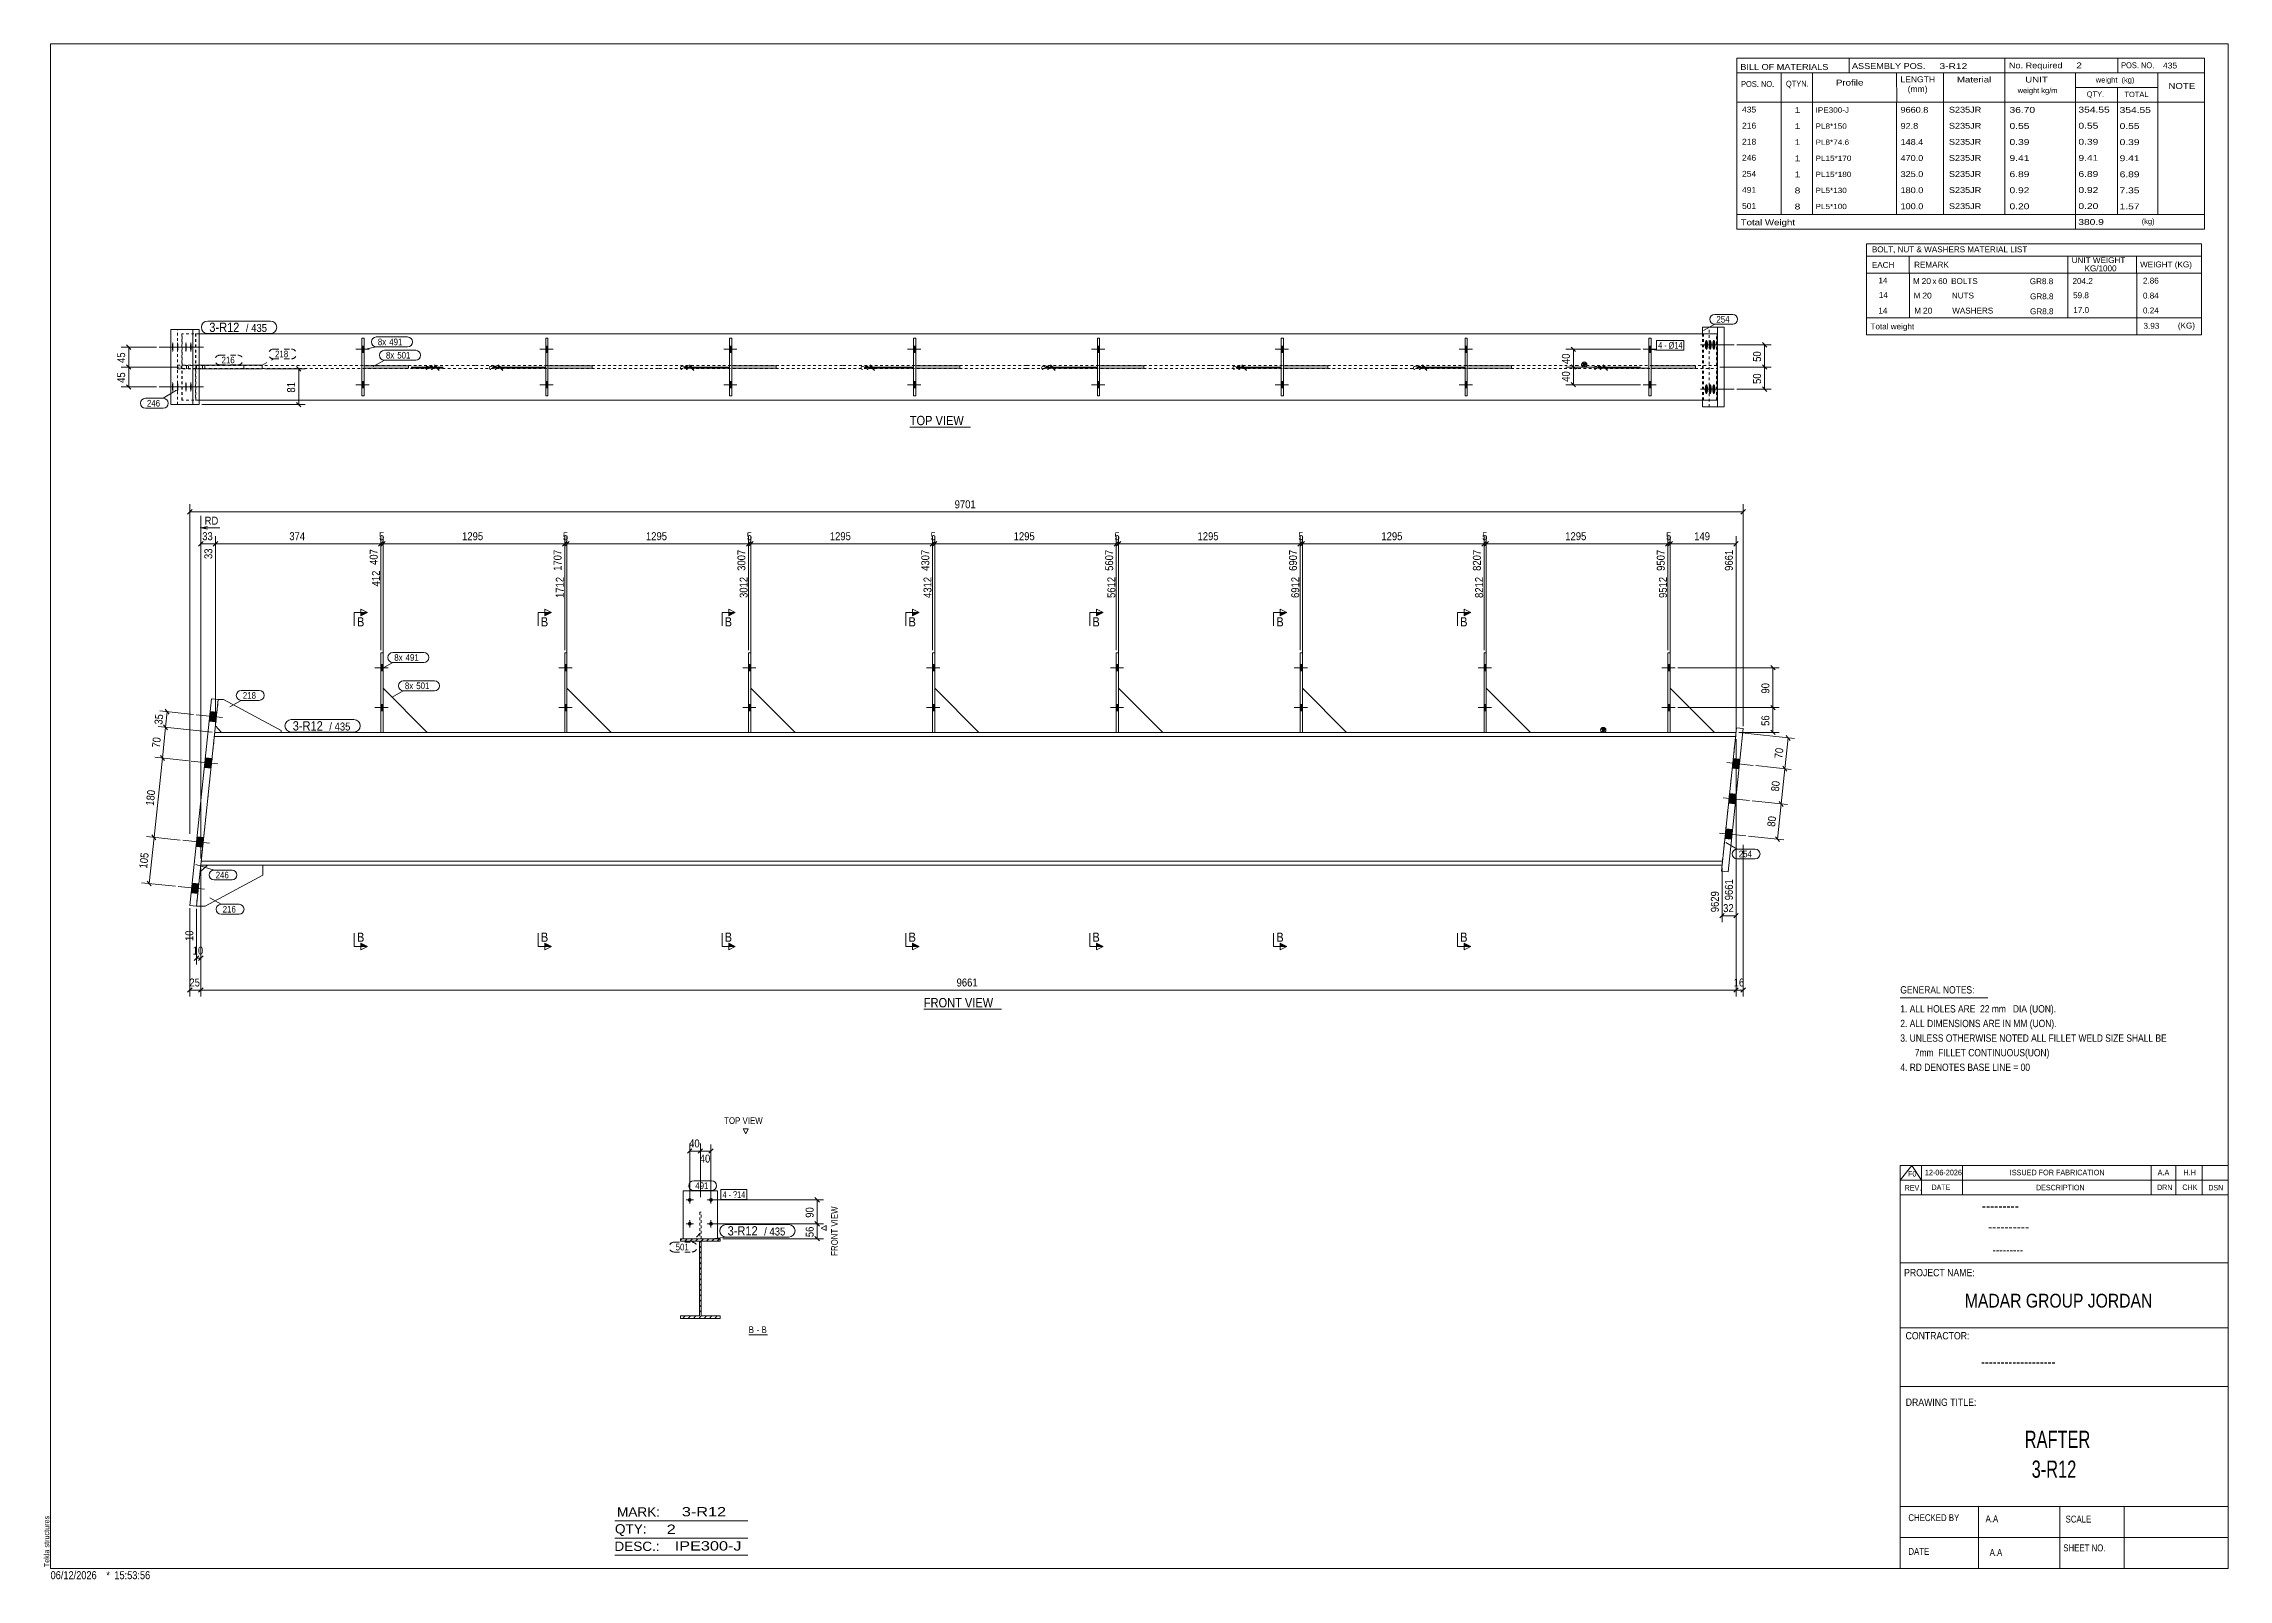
# Model space of a CAD drawing. Header units: millimetres. Extents: x 2 to 825, y 1 to 579.
import ezdxf

# ---------------------------------------------------------------- set-up
doc = ezdxf.new("R2010")
doc.units = ezdxf.units.MM
for name, pattern in [('XKITLINE00', [0]), ('XKITLINE01', [4, 1, -1, 1, -1]), ('XKITLINE02', [4, 2, -2])]:
    doc.linetypes.add(name, pattern=pattern)
for name, color, linetype, lineweight in [('Bolt', 3, 'Continuous', 0), ('BoltMark', 7, 'Continuous', 0), ('Dimensions', 7, 'Continuous', 0), ('DrawingSheet', 5, 'Continuous', 0), ('OtherObjectType', 7, 'Continuous', 0), ('Part', 2, 'Continuous', 0), ('PartMark', 7, 'Continuous', 0), ('Section', 6, 'Continuous', 0)]:
    doc.layers.add(name, color=color, linetype=linetype, lineweight=lineweight)
doc.styles.add('@ARIAL_UNICODE_MS_BOLD', font='ARIAL.TTF')
doc.styles.add('ARIAL', font='ARIAL.TTF')
doc.styles.add('ARIAL_NARROW', font='ARIALN.TTF')
doc.styles.add('COMIC_SANS_MS_BOLD', font='COMICBD.TTF')
doc.styles.add('SWIS721_EX_BT', font='ARIAL.TTF')
doc.styles.add('SWISSE', font='ARIAL.TTF')

# ---------------------------------------------------------------- blocks, each defined once
blk = doc.blocks.new('*A1')
at = {"layer": 'Part', "color": 7, "linetype": 'XKITLINE00', "lineweight": 0}
for p, q in [((242.16, 128.63), (242.7, 129.18)), ((243.82, 128.28), (244.72, 129.18)), ((245.84, 128.28), (246.74, 129.18)), ((247.86, 128.28), (248.76, 129.18)), ((249.33, 127.72), (250.79, 129.18)), ((249.33, 125.7), (249.98, 126.35)), ((249.33, 123.68), (249.98, 124.33)), ((251.91, 128.28), (252.81, 129.18)), ((253.93, 128.28), (254.83, 129.18)), ((255.95, 128.28), (256.85, 129.18)), ((249.33, 121.66), (249.98, 122.31)), ((249.33, 119.64), (249.98, 120.29)), ((249.33, 117.62), (249.98, 118.27)), ((249.33, 115.6), (249.98, 116.25)), ((249.33, 113.58), (249.98, 114.23)), ((249.33, 111.56), (249.98, 112.21)), ((249.33, 109.54), (249.98, 110.19)), ((249.33, 107.52), (249.98, 108.17)), ((243.01, 99.18), (243.91, 100.08)), ((245.03, 99.18), (245.93, 100.08)), ((247.05, 99.18), (247.95, 100.08)), ((249.07, 99.18), (249.98, 100.09)), ((249.33, 105.5), (249.98, 106.15)), ((249.33, 103.48), (249.98, 104.13)), ((249.33, 101.46), (249.98, 102.11)), ((251.09, 99.18), (251.99, 100.08)), ((253.11, 99.18), (254.01, 100.08)), ((255.13, 99.18), (256.03, 100.08)), ((257.16, 99.18), (257.16, 99.18)), ((257.16, 99.18), (257.16, 99.18))]:
    blk.add_line(p, q, dxfattribs=at)
blk = doc.blocks.new('*A2')
at = {"layer": 'Bolt'}
for points in [[(129.35, 345.26), (130.19, 345.26), (130.19, 342.93), (129.35, 342.93)], [(129.35, 345.26), (130.19, 345.26), (130.19, 342.93), (129.35, 342.93)], [(129.35, 330.26), (130.19, 330.26), (130.19, 327.93), (129.35, 327.93)], [(129.35, 330.26), (130.19, 330.26), (130.19, 327.93), (129.35, 327.93)]]:
    blk.add_hatch(color=3, dxfattribs=at).paths.add_polyline_path(points, flags=17)
at = {"layer": 'Bolt', "color": 3, "linetype": 'XKITLINE00', "lineweight": 0}
for p, q in [((132.12, 344.09), (127.12, 344.09)), ((132.12, 344.09), (127.12, 344.09)), ((130.19, 345.26), (129.35, 345.26)), ((130.19, 345.26), (129.35, 345.26)), ((130.19, 342.93), (129.35, 342.93)), ((130.19, 342.93), (129.35, 342.93)), ((132.12, 329.09), (127.12, 329.09)), ((132.12, 329.09), (127.12, 329.09)), ((130.19, 330.26), (129.35, 330.26)), ((130.19, 330.26), (129.35, 330.26)), ((130.19, 327.93), (129.35, 327.93)), ((130.19, 327.93), (129.35, 327.93))]:
    blk.add_line(p, q, dxfattribs=at)
blk = doc.blocks.new('*A3')
at = {"layer": 'Bolt'}
for points in [[(640.71, 306.07), (638.22, 306.34), (638.61, 309.98), (641.09, 309.72)], [(640.71, 306.07), (638.22, 306.34), (638.61, 309.98), (641.09, 309.72)], [(639.31, 292.81), (636.82, 293.08), (637.21, 296.72), (639.69, 296.46)], [(639.31, 292.81), (636.82, 293.08), (637.21, 296.72), (639.69, 296.46)], [(637.91, 279.55), (635.43, 279.82), (635.81, 283.46), (638.3, 283.2)], [(637.91, 279.55), (635.43, 279.82), (635.81, 283.46), (638.3, 283.2)]]:
    blk.add_hatch(color=3, dxfattribs=at).paths.add_polyline_path(points, flags=17)
at = {"layer": 'Bolt', "color": 3, "linetype": 'XKITLINE00', "lineweight": 0}
for p, q in [((646.12, 307.35), (636.18, 308.39)), ((646.12, 307.35), (636.18, 308.39)), ((640.71, 306.07), (638.22, 306.34)), ((640.71, 306.07), (638.22, 306.34)), ((641.09, 309.72), (638.61, 309.98)), ((641.09, 309.72), (638.61, 309.98)), ((639.69, 296.46), (637.21, 296.72)), ((639.69, 296.46), (637.21, 296.72)), ((644.72, 294.09), (634.78, 295.13)), ((644.72, 294.09), (634.78, 295.13)), ((639.31, 292.81), (636.82, 293.08)), ((639.31, 292.81), (636.82, 293.08)), ((643.33, 280.83), (633.38, 281.87)), ((643.33, 280.83), (633.38, 281.87)), ((637.91, 279.55), (635.43, 279.82)), ((637.91, 279.55), (635.43, 279.82)), ((638.3, 283.2), (635.81, 283.46)), ((638.3, 283.2), (635.81, 283.46))]:
    blk.add_line(p, q, dxfattribs=at)
blk = doc.blocks.new('*A4')
at = {"layer": 'Bolt'}
for points in [[(544.75, 345.26), (545.59, 345.26), (545.59, 342.93), (544.75, 342.93)], [(544.75, 345.26), (545.59, 345.26), (545.59, 342.93), (544.75, 342.93)], [(544.75, 330.26), (545.59, 330.26), (545.59, 327.93), (544.75, 327.93)], [(544.75, 330.26), (545.59, 330.26), (545.59, 327.93), (544.75, 327.93)]]:
    blk.add_hatch(color=3, dxfattribs=at).paths.add_polyline_path(points, flags=17)
at = {"layer": 'Bolt', "color": 3, "linetype": 'XKITLINE00', "lineweight": 0}
for p, q in [((547.52, 344.09), (542.52, 344.09)), ((547.52, 344.09), (542.52, 344.09)), ((545.59, 345.26), (544.75, 345.26)), ((545.59, 345.26), (544.75, 345.26)), ((545.59, 342.93), (544.75, 342.93)), ((545.59, 342.93), (544.75, 342.93)), ((547.52, 329.09), (542.52, 329.09)), ((547.52, 329.09), (542.52, 329.09)), ((545.59, 330.26), (544.75, 330.26)), ((545.59, 330.26), (544.75, 330.26)), ((545.59, 327.93), (544.75, 327.93)), ((545.59, 327.93), (544.75, 327.93))]:
    blk.add_line(p, q, dxfattribs=at)
blk = doc.blocks.new('*A5')
at = {"layer": 'Bolt'}
for points in [[(406.29, 345.26), (407.12, 345.26), (407.12, 342.93), (406.29, 342.93)], [(406.29, 345.26), (407.12, 345.26), (407.12, 342.93), (406.29, 342.93)], [(406.29, 330.26), (407.12, 330.26), (407.12, 327.93), (406.29, 327.93)], [(406.29, 330.26), (407.12, 330.26), (407.12, 327.93), (406.29, 327.93)]]:
    blk.add_hatch(color=3, dxfattribs=at).paths.add_polyline_path(points, flags=17)
at = {"layer": 'Bolt', "color": 3, "linetype": 'XKITLINE00', "lineweight": 0}
for p, q in [((409.05, 344.09), (404.05, 344.09)), ((409.05, 344.09), (404.05, 344.09)), ((407.12, 345.26), (406.29, 345.26)), ((407.12, 345.26), (406.29, 345.26)), ((407.12, 342.93), (406.29, 342.93)), ((407.12, 342.93), (406.29, 342.93)), ((409.05, 329.09), (404.05, 329.09)), ((409.05, 329.09), (404.05, 329.09)), ((407.12, 330.26), (406.29, 330.26)), ((407.12, 330.26), (406.29, 330.26)), ((407.12, 327.93), (406.29, 327.93)), ((407.12, 327.93), (406.29, 327.93))]:
    blk.add_line(p, q, dxfattribs=at)
blk = doc.blocks.new('*A6')
at = {"layer": 'Bolt'}
for points in [[(613.99, 345.26), (614.82, 345.26), (614.82, 342.93), (613.99, 342.93)], [(613.99, 345.26), (614.82, 345.26), (614.82, 342.93), (613.99, 342.93)], [(613.99, 330.26), (614.82, 330.26), (614.82, 327.93), (613.99, 327.93)], [(613.99, 330.26), (614.82, 330.26), (614.82, 327.93), (613.99, 327.93)]]:
    blk.add_hatch(color=3, dxfattribs=at).paths.add_polyline_path(points, flags=17)
at = {"layer": 'Bolt', "color": 3, "linetype": 'XKITLINE00', "lineweight": 0}
for p, q in [((616.75, 344.09), (611.75, 344.09)), ((616.75, 344.09), (611.75, 344.09)), ((614.82, 345.26), (613.99, 345.26)), ((614.82, 345.26), (613.99, 345.26)), ((614.82, 342.93), (613.99, 342.93)), ((614.82, 342.93), (613.99, 342.93)), ((616.75, 329.09), (611.75, 329.09)), ((616.75, 329.09), (611.75, 329.09)), ((614.82, 330.26), (613.99, 330.26)), ((614.82, 330.26), (613.99, 330.26)), ((614.82, 327.93), (613.99, 327.93)), ((614.82, 327.93), (613.99, 327.93))]:
    blk.add_line(p, q, dxfattribs=at)
blk = doc.blocks.new('*A7')
at = {"layer": 'Bolt'}
for points in [[(337.05, 345.26), (337.89, 345.26), (337.89, 342.93), (337.05, 342.93)], [(337.05, 345.26), (337.89, 345.26), (337.89, 342.93), (337.05, 342.93)], [(337.05, 330.26), (337.89, 330.26), (337.89, 327.93), (337.05, 327.93)], [(337.05, 330.26), (337.89, 330.26), (337.89, 327.93), (337.05, 327.93)]]:
    blk.add_hatch(color=3, dxfattribs=at).paths.add_polyline_path(points, flags=17)
at = {"layer": 'Bolt', "color": 3, "linetype": 'XKITLINE00', "lineweight": 0}
for p, q in [((339.82, 344.09), (334.82, 344.09)), ((339.82, 344.09), (334.82, 344.09)), ((337.89, 345.26), (337.05, 345.26)), ((337.89, 345.26), (337.05, 345.26)), ((337.89, 342.93), (337.05, 342.93)), ((337.89, 342.93), (337.05, 342.93)), ((339.82, 329.09), (334.82, 329.09)), ((339.82, 329.09), (334.82, 329.09)), ((337.89, 330.26), (337.05, 330.26)), ((337.89, 330.26), (337.05, 330.26)), ((337.89, 327.93), (337.05, 327.93)), ((337.89, 327.93), (337.05, 327.93))]:
    blk.add_line(p, q, dxfattribs=at)
blk = doc.blocks.new('*A8')
at = {"layer": 'Bolt'}
for points in [[(475.52, 345.26), (476.35, 345.26), (476.35, 342.93), (475.52, 342.93)], [(475.52, 345.26), (476.35, 345.26), (476.35, 342.93), (475.52, 342.93)], [(475.52, 330.26), (476.35, 330.26), (476.35, 327.93), (475.52, 327.93)], [(475.52, 330.26), (476.35, 330.26), (476.35, 327.93), (475.52, 327.93)]]:
    blk.add_hatch(color=3, dxfattribs=at).paths.add_polyline_path(points, flags=17)
at = {"layer": 'Bolt', "color": 3, "linetype": 'XKITLINE00', "lineweight": 0}
for p, q in [((478.29, 344.09), (473.29, 344.09)), ((478.29, 344.09), (473.29, 344.09)), ((476.35, 345.26), (475.52, 345.26)), ((476.35, 345.26), (475.52, 345.26)), ((476.35, 342.93), (475.52, 342.93)), ((476.35, 342.93), (475.52, 342.93)), ((478.29, 329.09), (473.29, 329.09)), ((478.29, 329.09), (473.29, 329.09)), ((476.35, 330.26), (475.52, 330.26)), ((476.35, 330.26), (475.52, 330.26)), ((476.35, 327.93), (475.52, 327.93)), ((476.35, 327.93), (475.52, 327.93))]:
    blk.add_line(p, q, dxfattribs=at)
blk = doc.blocks.new('*A9')
at = {"layer": 'Bolt'}
for points in [[(198.59, 345.26), (199.42, 345.26), (199.42, 342.93), (198.59, 342.93)], [(198.59, 345.26), (199.42, 345.26), (199.42, 342.93), (198.59, 342.93)], [(198.59, 330.26), (199.42, 330.26), (199.42, 327.93), (198.59, 327.93)], [(198.59, 330.26), (199.42, 330.26), (199.42, 327.93), (198.59, 327.93)]]:
    blk.add_hatch(color=3, dxfattribs=at).paths.add_polyline_path(points, flags=17)
at = {"layer": 'Bolt', "color": 3, "linetype": 'XKITLINE00', "lineweight": 0}
for p, q in [((201.35, 344.09), (196.35, 344.09)), ((201.35, 344.09), (196.35, 344.09)), ((199.42, 345.26), (198.59, 345.26)), ((199.42, 345.26), (198.59, 345.26)), ((199.42, 342.93), (198.59, 342.93)), ((199.42, 342.93), (198.59, 342.93)), ((201.35, 329.09), (196.35, 329.09)), ((201.35, 329.09), (196.35, 329.09)), ((199.42, 330.26), (198.59, 330.26)), ((199.42, 330.26), (198.59, 330.26)), ((199.42, 327.93), (198.59, 327.93)), ((199.42, 327.93), (198.59, 327.93))]:
    blk.add_line(p, q, dxfattribs=at)
blk = doc.blocks.new('*A10')
at = {"layer": 'Bolt'}
for points in [[(267.82, 345.26), (268.65, 345.26), (268.65, 342.93), (267.82, 342.93)], [(267.82, 345.26), (268.65, 345.26), (268.65, 342.93), (267.82, 342.93)], [(267.82, 330.26), (268.65, 330.26), (268.65, 327.93), (267.82, 327.93)], [(267.82, 330.26), (268.65, 330.26), (268.65, 327.93), (267.82, 327.93)]]:
    blk.add_hatch(color=3, dxfattribs=at).paths.add_polyline_path(points, flags=17)
at = {"layer": 'Bolt', "color": 3, "linetype": 'XKITLINE00', "lineweight": 0}
for p, q in [((270.59, 344.09), (265.59, 344.09)), ((270.59, 344.09), (265.59, 344.09)), ((268.65, 345.26), (267.82, 345.26)), ((268.65, 345.26), (267.82, 345.26)), ((268.65, 342.93), (267.82, 342.93)), ((268.65, 342.93), (267.82, 342.93)), ((270.59, 329.09), (265.59, 329.09)), ((270.59, 329.09), (265.59, 329.09)), ((268.65, 330.26), (267.82, 330.26)), ((268.65, 330.26), (267.82, 330.26)), ((268.65, 327.93), (267.82, 327.93)), ((268.65, 327.93), (267.82, 327.93))]:
    blk.add_line(p, q, dxfattribs=at)
blk = doc.blocks.new('*A11')
at = {"layer": 'Bolt'}
for points in [[(67.24, 323.74), (64.75, 324), (65.14, 327.65), (67.62, 327.39)], [(67.24, 323.74), (64.75, 324), (65.14, 327.65), (67.62, 327.39)], [(65.4, 306.34), (62.92, 306.6), (63.3, 310.24), (65.79, 309.98)], [(65.4, 306.34), (62.92, 306.6), (63.3, 310.24), (65.79, 309.98)], [(62.26, 276.5), (59.77, 276.76), (60.15, 280.41), (62.64, 280.15)], [(62.26, 276.5), (59.77, 276.76), (60.15, 280.41), (62.64, 280.15)], [(60.42, 259.1), (57.93, 259.36), (58.32, 263.01), (60.8, 262.74)], [(60.42, 259.1), (57.93, 259.36), (58.32, 263.01), (60.8, 262.74)]]:
    blk.add_hatch(color=3, dxfattribs=at).paths.add_polyline_path(points, flags=17)
at = {"layer": 'Bolt', "color": 3, "linetype": 'XKITLINE00', "lineweight": 0}
for p, q in [((59.81, 326.37), (69.75, 325.32)), ((59.81, 326.37), (69.75, 325.32)), ((64.75, 324), (67.24, 323.74)), ((64.75, 324), (67.24, 323.74)), ((65.14, 327.65), (67.62, 327.39)), ((65.14, 327.65), (67.62, 327.39)), ((57.97, 308.96), (67.92, 307.91)), ((57.97, 308.96), (67.92, 307.91)), ((62.92, 306.6), (65.4, 306.34)), ((62.92, 306.6), (65.4, 306.34)), ((63.3, 310.24), (65.79, 309.98)), ((63.3, 310.24), (65.79, 309.98)), ((60.15, 280.41), (62.64, 280.15)), ((60.15, 280.41), (62.64, 280.15)), ((54.82, 279.13), (64.77, 278.08)), ((54.82, 279.13), (64.77, 278.08)), ((59.77, 276.76), (62.26, 276.5)), ((59.77, 276.76), (62.26, 276.5)), ((52.99, 261.72), (62.93, 260.68)), ((52.99, 261.72), (62.93, 260.68)), ((57.93, 259.36), (60.42, 259.1)), ((57.93, 259.36), (60.42, 259.1)), ((58.32, 263.01), (60.8, 262.74)), ((58.32, 263.01), (60.8, 262.74))]:
    blk.add_line(p, q, dxfattribs=at)
blk = doc.blocks.new('*A12')
at = {"layer": 'Part'}
blk.add_hatch(color=2, dxfattribs=at).paths.add_polyline_path([(588.84, 321.16), (590.44, 321.16), (589.64, 319.76)], flags=17)
at = {"layer": 'Part', "color": 2, "linetype": 'XKITLINE00', "lineweight": 0}
for p, q in [((589.64, 319.76), (588.84, 321.16)), ((588.84, 321.16), (590.44, 321.16)), ((590.44, 321.16), (589.64, 319.76)), ((171.85, 318.26), (66.66, 318.26)), ((171.85, 319.76), (66.82, 319.76)), ((241.09, 319.76), (171.95, 319.76)), ((241.09, 318.26), (171.95, 318.26)), ((310.32, 319.76), (241.19, 319.76)), ((310.32, 318.26), (241.19, 318.26)), ((379.55, 319.76), (310.42, 319.76)), ((379.55, 318.26), (310.42, 318.26)), ((448.79, 319.76), (379.65, 319.76)), ((448.79, 318.26), (379.65, 318.26)), ((518.02, 319.76), (448.89, 319.76)), ((518.02, 318.26), (448.89, 318.26)), ((587.25, 319.76), (518.12, 319.76)), ((587.25, 318.26), (518.12, 318.26)), ((639.64, 319.76), (587.35, 319.76)), ((639.48, 318.26), (587.35, 318.26)), ((61.54, 269.76), (171.85, 269.76)), ((171.85, 271.26), (61.7, 271.26)), ((241.09, 271.26), (171.95, 271.26)), ((171.95, 269.76), (241.09, 269.76)), ((310.32, 271.26), (241.19, 271.26)), ((241.19, 269.76), (310.32, 269.76)), ((379.55, 271.26), (310.42, 271.26)), ((310.42, 269.76), (379.55, 269.76)), ((448.79, 271.26), (379.65, 271.26)), ((379.65, 269.76), (448.79, 269.76)), ((518.02, 271.26), (448.89, 271.26)), ((448.89, 269.76), (518.02, 269.76)), ((587.25, 271.26), (518.12, 271.26)), ((518.12, 269.76), (587.25, 269.76)), ((634.52, 271.26), (587.35, 271.26)), ((587.35, 269.76), (634.36, 269.76))]:
    blk.add_line(p, q, dxfattribs=at)
at = {"layer": 'Part', "color": 7, "linetype": 'XKITLINE01', "lineweight": 0}
for p, q in [((66.82, 319.76), (61.54, 269.76)), ((634.36, 269.76), (639.64, 319.76))]:
    blk.add_line(p, q, dxfattribs=at)
at = {"layer": 'Part', "color": 2, "linetype": 'XKITLINE00', "lineweight": 0}
blk.add_circle((589.64, 320.66), 1, dxfattribs=at)
blk = doc.blocks.new('*A13')
at = {"layer": 'Part', "color": 2, "linetype": 'XKITLINE00', "lineweight": 0}
blk.add_line((146.85, 319.76), (130.19, 336.43), dxfattribs=at)
at = {"layer": 'Part', "color": 7, "linetype": 'XKITLINE01', "lineweight": 0}
for p, q in [((130.19, 336.43), (130.19, 319.76)), ((130.19, 319.76), (146.85, 319.76))]:
    blk.add_line(p, q, dxfattribs=at)
blk = doc.blocks.new('*A14')
at = {"layer": 'Part', "color": 2, "linetype": 'XKITLINE00', "lineweight": 0}
for p, q in [((129.35, 349.76), (130.19, 349.76)), ((129.35, 349.76), (129.35, 319.76)), ((130.19, 349.76), (130.19, 319.76))]:
    blk.add_line(p, q, dxfattribs=at)
at = {"layer": 'Part', "color": 7, "linetype": 'XKITLINE01', "lineweight": 0}
blk.add_line((130.19, 319.76), (129.35, 319.76), dxfattribs=at)
blk = doc.blocks.new('*A15')
at = {"layer": 'Part', "color": 2, "linetype": 'XKITLINE00', "lineweight": 0}
for p, q in [((639.81, 321.42), (634.13, 267.55)), ((636.62, 267.29), (642.3, 321.16)), ((642.3, 321.16), (639.81, 321.42)), ((634.13, 267.55), (636.62, 267.29))]:
    blk.add_line(p, q, dxfattribs=at)
blk = doc.blocks.new('*A16')
at = {"layer": 'Part', "color": 2, "linetype": 'XKITLINE00', "lineweight": 0}
blk.add_line((562.25, 319.76), (545.59, 336.43), dxfattribs=at)
at = {"layer": 'Part', "color": 7, "linetype": 'XKITLINE01', "lineweight": 0}
for p, q in [((545.59, 336.43), (545.59, 319.76)), ((545.59, 319.76), (562.25, 319.76))]:
    blk.add_line(p, q, dxfattribs=at)
blk = doc.blocks.new('*A17')
at = {"layer": 'Part', "color": 2, "linetype": 'XKITLINE00', "lineweight": 0}
for p, q in [((544.75, 349.76), (545.59, 349.76)), ((544.75, 349.76), (544.75, 319.76)), ((545.59, 349.76), (545.59, 319.76))]:
    blk.add_line(p, q, dxfattribs=at)
at = {"layer": 'Part', "color": 7, "linetype": 'XKITLINE01', "lineweight": 0}
blk.add_line((545.59, 319.76), (544.75, 319.76), dxfattribs=at)
blk = doc.blocks.new('*A18')
at = {"layer": 'Part', "color": 2, "linetype": 'XKITLINE00', "lineweight": 0}
blk.add_line((423.79, 319.76), (407.12, 336.43), dxfattribs=at)
at = {"layer": 'Part', "color": 7, "linetype": 'XKITLINE01', "lineweight": 0}
for p, q in [((407.12, 336.43), (407.12, 319.76)), ((407.12, 319.76), (423.79, 319.76))]:
    blk.add_line(p, q, dxfattribs=at)
blk = doc.blocks.new('*A19')
at = {"layer": 'Part', "color": 2, "linetype": 'XKITLINE00', "lineweight": 0}
for p, q in [((406.29, 349.76), (407.12, 349.76)), ((406.29, 349.76), (406.29, 319.76)), ((407.12, 349.76), (407.12, 319.76))]:
    blk.add_line(p, q, dxfattribs=at)
at = {"layer": 'Part', "color": 7, "linetype": 'XKITLINE01', "lineweight": 0}
blk.add_line((407.12, 319.76), (406.29, 319.76), dxfattribs=at)
blk = doc.blocks.new('*A20')
at = {"layer": 'Part', "color": 2, "linetype": 'XKITLINE00', "lineweight": 0}
blk.add_line((631.49, 319.76), (614.82, 336.43), dxfattribs=at)
at = {"layer": 'Part', "color": 7, "linetype": 'XKITLINE01', "lineweight": 0}
for p, q in [((614.82, 336.43), (614.82, 319.76)), ((614.82, 319.76), (631.49, 319.76))]:
    blk.add_line(p, q, dxfattribs=at)
blk = doc.blocks.new('*A21')
at = {"layer": 'Part', "color": 2, "linetype": 'XKITLINE00', "lineweight": 0}
for p, q in [((614.82, 349.76), (613.99, 349.76)), ((613.99, 349.76), (613.99, 319.76)), ((614.82, 319.76), (614.82, 349.76))]:
    blk.add_line(p, q, dxfattribs=at)
at = {"layer": 'Part', "color": 7, "linetype": 'XKITLINE01', "lineweight": 0}
blk.add_line((613.99, 319.76), (614.82, 319.76), dxfattribs=at)
blk = doc.blocks.new('*A22')
at = {"layer": 'Part', "color": 2, "linetype": 'XKITLINE00', "lineweight": 0}
blk.add_line((354.55, 319.76), (337.89, 336.43), dxfattribs=at)
at = {"layer": 'Part', "color": 7, "linetype": 'XKITLINE01', "lineweight": 0}
for p, q in [((337.89, 336.43), (337.89, 319.76)), ((337.89, 319.76), (354.55, 319.76))]:
    blk.add_line(p, q, dxfattribs=at)
blk = doc.blocks.new('*A23')
at = {"layer": 'Part', "color": 2, "linetype": 'XKITLINE00', "lineweight": 0}
for p, q in [((337.05, 349.76), (337.89, 349.76)), ((337.05, 349.76), (337.05, 319.76)), ((337.89, 349.76), (337.89, 319.76))]:
    blk.add_line(p, q, dxfattribs=at)
at = {"layer": 'Part', "color": 7, "linetype": 'XKITLINE01', "lineweight": 0}
blk.add_line((337.89, 319.76), (337.05, 319.76), dxfattribs=at)
blk = doc.blocks.new('*A24')
at = {"layer": 'Part', "color": 2, "linetype": 'XKITLINE00', "lineweight": 0}
blk.add_line((493.02, 319.76), (476.35, 336.43), dxfattribs=at)
at = {"layer": 'Part', "color": 7, "linetype": 'XKITLINE01', "lineweight": 0}
for p, q in [((476.35, 336.43), (476.35, 319.76)), ((476.35, 319.76), (493.02, 319.76))]:
    blk.add_line(p, q, dxfattribs=at)
blk = doc.blocks.new('*A25')
at = {"layer": 'Part', "color": 2, "linetype": 'XKITLINE00', "lineweight": 0}
for p, q in [((475.52, 349.76), (476.35, 349.76)), ((475.52, 349.76), (475.52, 319.76)), ((476.35, 349.76), (476.35, 319.76))]:
    blk.add_line(p, q, dxfattribs=at)
at = {"layer": 'Part', "color": 7, "linetype": 'XKITLINE01', "lineweight": 0}
blk.add_line((476.35, 319.76), (475.52, 319.76), dxfattribs=at)
blk = doc.blocks.new('*A26')
at = {"layer": 'Part', "color": 2, "linetype": 'XKITLINE00', "lineweight": 0}
blk.add_line((216.09, 319.76), (199.42, 336.43), dxfattribs=at)
at = {"layer": 'Part', "color": 7, "linetype": 'XKITLINE01', "lineweight": 0}
for p, q in [((199.42, 336.43), (199.42, 319.76)), ((199.42, 319.76), (216.09, 319.76))]:
    blk.add_line(p, q, dxfattribs=at)
blk = doc.blocks.new('*A27')
at = {"layer": 'Part', "color": 2, "linetype": 'XKITLINE00', "lineweight": 0}
for p, q in [((198.59, 349.76), (199.42, 349.76)), ((198.59, 349.76), (198.59, 319.76)), ((199.42, 349.76), (199.42, 319.76))]:
    blk.add_line(p, q, dxfattribs=at)
at = {"layer": 'Part', "color": 7, "linetype": 'XKITLINE01', "lineweight": 0}
blk.add_line((199.42, 319.76), (198.59, 319.76), dxfattribs=at)
blk = doc.blocks.new('*A28')
at = {"layer": 'Part', "color": 2, "linetype": 'XKITLINE00', "lineweight": 0}
blk.add_line((285.32, 319.76), (268.65, 336.43), dxfattribs=at)
at = {"layer": 'Part', "color": 7, "linetype": 'XKITLINE01', "lineweight": 0}
for p, q in [((268.65, 336.43), (268.65, 319.76)), ((268.65, 319.76), (285.32, 319.76))]:
    blk.add_line(p, q, dxfattribs=at)
blk = doc.blocks.new('*A29')
at = {"layer": 'Part', "color": 2, "linetype": 'XKITLINE00', "lineweight": 0}
for p, q in [((267.82, 349.76), (268.65, 349.76)), ((267.82, 349.76), (267.82, 319.76)), ((268.65, 349.76), (268.65, 319.76))]:
    blk.add_line(p, q, dxfattribs=at)
at = {"layer": 'Part', "color": 7, "linetype": 'XKITLINE01', "lineweight": 0}
blk.add_line((268.65, 319.76), (267.82, 319.76), dxfattribs=at)
blk = doc.blocks.new('*A30')
at = {"layer": 'Part', "color": 2, "linetype": 'XKITLINE00', "lineweight": 0}
for p, q in [((57.43, 254.55), (65.64, 332.45)), ((68.13, 332.19), (59.91, 254.29)), ((68.13, 332.19), (65.64, 332.45)), ((59.91, 254.29), (57.43, 254.55))]:
    blk.add_line(p, q, dxfattribs=at)
blk = doc.blocks.new('*A31')
at = {"layer": 'Part', "color": 7, "linetype": 'XKITLINE01', "lineweight": 0}
for p, q in [((68.13, 332.19), (67.08, 322.25)), ((69.32, 319.76), (91.82, 319.76))]:
    blk.add_line(p, q, dxfattribs=at)
at = {"layer": 'Part', "color": 2, "linetype": 'XKITLINE00', "lineweight": 0}
for p, q in [((70.15, 332.19), (68.13, 332.19)), ((91.82, 320.53), (70.15, 332.19)), ((67.08, 322.25), (69.32, 319.76)), ((91.82, 319.76), (91.82, 320.53))]:
    blk.add_line(p, q, dxfattribs=at)
blk = doc.blocks.new('*A32')
at = {"layer": 'Part', "color": 7, "linetype": 'XKITLINE01', "lineweight": 0}
for p, q in [((59.91, 254.29), (61.28, 267.27)), ((64.04, 269.76), (84.91, 269.76))]:
    blk.add_line(p, q, dxfattribs=at)
at = {"layer": 'Part', "color": 2, "linetype": 'XKITLINE00', "lineweight": 0}
for p, q in [((61.28, 267.27), (64.04, 269.76)), ((84.91, 265.96), (63.25, 254.29)), ((84.91, 269.76), (84.91, 265.96)), ((63.25, 254.29), (59.91, 254.29))]:
    blk.add_line(p, q, dxfattribs=at)
blk = doc.blocks.new('*A33')
at = {"layer": 'Bolt'}
for points in [[(122.21, 465.13), (123.05, 465.13), (123.05, 462.8), (122.21, 462.8)], [(122.21, 465.13), (123.05, 465.13), (123.05, 462.8), (122.21, 462.8)], [(122.21, 451.8), (123.05, 451.8), (123.05, 449.47), (122.21, 449.47)], [(122.21, 451.8), (123.05, 451.8), (123.05, 449.47), (122.21, 449.47)]]:
    blk.add_hatch(color=3, dxfattribs=at).paths.add_polyline_path(points, flags=17)
at = {"layer": 'Bolt', "color": 3, "linetype": 'XKITLINE00', "lineweight": 0}
for p, q in [((124.98, 463.97), (119.98, 463.97)), ((124.98, 463.97), (119.98, 463.97)), ((123.05, 465.13), (122.21, 465.13)), ((123.05, 465.13), (122.21, 465.13)), ((123.05, 462.8), (122.21, 462.8)), ((123.05, 462.8), (122.21, 462.8)), ((124.98, 450.63), (119.98, 450.63)), ((124.98, 450.63), (119.98, 450.63)), ((123.05, 451.8), (122.21, 451.8)), ((123.05, 451.8), (122.21, 451.8)), ((123.05, 449.47), (122.21, 449.47)), ((123.05, 449.47), (122.21, 449.47))]:
    blk.add_line(p, q, dxfattribs=at)
blk = doc.blocks.new('*A34')
at = {"layer": 'Bolt'}
for points in [[(629.1, 465.59), (629.1, 465.54), (629.1, 465.5), (629.1, 465.45), (629.1, 465.41), (629.1, 465.37), (629.09, 465.32), (629.09, 465.28), (629.09, 465.23), (629.08, 465.19), (629.08, 465.15), (629.07, 465.1), (629.07, 465.06), (629.07, 465.02), (629.06, 464.97), (629.05, 464.93), (629.05, 464.89), (629.04, 464.85), (629.04, 464.81), (629.03, 464.77), (629.02, 464.73), (629.01, 464.69), (629.01, 464.65), (629, 464.62), (628.99, 464.58), (628.98, 464.54), (628.97, 464.51), (628.96, 464.47), (628.95, 464.44), (628.94, 464.4), (628.93, 464.37), (628.92, 464.34), (628.91, 464.31), (628.9, 464.28), (628.89, 464.25), (628.87, 464.22), (628.86, 464.19), (628.85, 464.16), (628.84, 464.14), (628.82, 464.11), (628.81, 464.09), (628.8, 464.06), (628.79, 464.04), (628.77, 464.02), (628.76, 464), (628.74, 463.98), (628.73, 463.96), (628.72, 463.94), (628.7, 463.92), (628.69, 463.91), (628.67, 463.89), (628.66, 463.88), (628.64, 463.87), (628.63, 463.86), (628.61, 463.85), (628.6, 463.84), (628.58, 463.83), (628.57, 463.82), (628.55, 463.81), (628.54, 463.81), (628.52, 463.81), (628.51, 463.8), (628.49, 463.8), (628.48, 463.8), (628.46, 463.8), (628.45, 463.8), (628.43, 463.81), (628.42, 463.81), (628.4, 463.81), (628.39, 463.82), (628.37, 463.83), (628.36, 463.84), (628.34, 463.85), (628.33, 463.86), (628.31, 463.87), (628.3, 463.88), (628.28, 463.89), (628.27, 463.91), (628.25, 463.92), (628.24, 463.94), (628.23, 463.96), (628.21, 463.98), (628.2, 464), (628.18, 464.02), (628.17, 464.04), (628.16, 464.06), (628.14, 464.09), (628.13, 464.11), (628.12, 464.14), (628.11, 464.16), (628.09, 464.19), (628.08, 464.22), (628.07, 464.25), (628.06, 464.28), (628.05, 464.31), (628.04, 464.34), (628.03, 464.37), (628.02, 464.4), (628.01, 464.44), (628, 464.47), (627.99, 464.51), (627.98, 464.54), (627.97, 464.58), (627.96, 464.62), (627.95, 464.65), (627.94, 464.69), (627.94, 464.73), (627.93, 464.77), (627.92, 464.81), (627.91, 464.85), (627.91, 464.89), (627.9, 464.93), (627.9, 464.97), (627.89, 465.02), (627.89, 465.06), (627.88, 465.1), (627.88, 465.15), (627.87, 465.19), (627.87, 465.23), (627.87, 465.28), (627.86, 465.32), (627.86, 465.37), (627.86, 465.41), (627.86, 465.45), (627.86, 465.5), (627.86, 465.54), (627.86, 465.59), (627.85, 465.63), (627.86, 465.68), (627.86, 465.72), (627.86, 465.77), (627.86, 465.81), (627.86, 465.86), (627.86, 465.9), (627.86, 465.95), (627.87, 465.99), (627.87, 466.04), (627.87, 466.08), (627.88, 466.12), (627.88, 466.17), (627.89, 466.21), (627.89, 466.25), (627.9, 466.29), (627.9, 466.34), (627.91, 466.38), (627.91, 466.42), (627.92, 466.46), (627.93, 466.5), (627.94, 466.54), (627.94, 466.58), (627.95, 466.62), (627.96, 466.65), (627.97, 466.69), (627.98, 466.73), (627.99, 466.76), (628, 466.8), (628.01, 466.83), (628.02, 466.87), (628.03, 466.9), (628.04, 466.93), (628.05, 466.96), (628.06, 466.99), (628.07, 467.02), (628.08, 467.05), (628.09, 467.08), (628.11, 467.11), (628.12, 467.13), (628.13, 467.16), (628.14, 467.18), (628.16, 467.21), (628.17, 467.23), (628.18, 467.25), (628.2, 467.27), (628.21, 467.29), (628.23, 467.31), (628.24, 467.33), (628.25, 467.34), (628.27, 467.36), (628.28, 467.38), (628.3, 467.39), (628.31, 467.4), (628.33, 467.41), (628.34, 467.42), (628.36, 467.43), (628.37, 467.44), (628.39, 467.45), (628.4, 467.45), (628.42, 467.46), (628.43, 467.46), (628.45, 467.47), (628.46, 467.47), (628.48, 467.47), (628.49, 467.47), (628.51, 467.47), (628.52, 467.46), (628.54, 467.46), (628.55, 467.45), (628.57, 467.45), (628.58, 467.44), (628.6, 467.43), (628.61, 467.42), (628.63, 467.41), (628.64, 467.4), (628.66, 467.39), (628.67, 467.38), (628.69, 467.36), (628.7, 467.34), (628.72, 467.33), (628.73, 467.31), (628.74, 467.29), (628.76, 467.27), (628.77, 467.25), (628.79, 467.23), (628.8, 467.21), (628.81, 467.18), (628.82, 467.16), (628.84, 467.13), (628.85, 467.11), (628.86, 467.08), (628.87, 467.05), (628.89, 467.02), (628.9, 466.99), (628.91, 466.96), (628.92, 466.93), (628.93, 466.9), (628.94, 466.87), (628.95, 466.83), (628.96, 466.8), (628.97, 466.76), (628.98, 466.73), (628.99, 466.69), (629, 466.65), (629.01, 466.62), (629.01, 466.58), (629.02, 466.54), (629.03, 466.5), (629.04, 466.46), (629.04, 466.42), (629.05, 466.38), (629.05, 466.34), (629.06, 466.29), (629.07, 466.25), (629.07, 466.21), (629.07, 466.17), (629.08, 466.12), (629.08, 466.08), (629.09, 466.04), (629.09, 465.99), (629.09, 465.95), (629.1, 465.9), (629.1, 465.86), (629.1, 465.81), (629.1, 465.77), (629.1, 465.72), (629.1, 465.68), (629.1, 465.63)], [(630.48, 465.59), (630.48, 465.54), (630.48, 465.5), (630.48, 465.45), (630.48, 465.41), (630.48, 465.37), (630.48, 465.32), (630.47, 465.28), (630.47, 465.23), (630.47, 465.19), (630.46, 465.15), (630.46, 465.1), (630.45, 465.06), (630.45, 465.02), (630.44, 464.97), (630.44, 464.93), (630.43, 464.89), (630.43, 464.85), (630.42, 464.81), (630.41, 464.77), (630.41, 464.73), (630.4, 464.69), (630.39, 464.65), (630.38, 464.62), (630.37, 464.58), (630.37, 464.54), (630.36, 464.51), (630.35, 464.47), (630.34, 464.44), (630.33, 464.4), (630.32, 464.37), (630.31, 464.34), (630.3, 464.31), (630.29, 464.28), (630.27, 464.25), (630.26, 464.22), (630.25, 464.19), (630.24, 464.16), (630.23, 464.14), (630.21, 464.11), (630.2, 464.09), (630.19, 464.06), (630.18, 464.04), (630.16, 464.02), (630.15, 464), (630.14, 463.98), (630.12, 463.96), (630.11, 463.94), (630.1, 463.92), (630.08, 463.91), (630.07, 463.89), (630.05, 463.88), (630.04, 463.87), (630.02, 463.86), (630.01, 463.85), (630, 463.84), (629.98, 463.83), (629.97, 463.82), (629.95, 463.81), (629.94, 463.81), (629.92, 463.81), (629.91, 463.8), (629.89, 463.8), (629.88, 463.8), (629.86, 463.8), (629.85, 463.8), (629.83, 463.81), (629.82, 463.81), (629.8, 463.81), (629.79, 463.82), (629.77, 463.83), (629.76, 463.84), (629.74, 463.85), (629.73, 463.86), (629.71, 463.87), (629.7, 463.88), (629.69, 463.89), (629.67, 463.91), (629.66, 463.92), (629.64, 463.94), (629.63, 463.96), (629.62, 463.98), (629.6, 464), (629.59, 464.02), (629.58, 464.04), (629.56, 464.06), (629.55, 464.09), (629.54, 464.11), (629.53, 464.14), (629.51, 464.16), (629.5, 464.19), (629.49, 464.22), (629.48, 464.25), (629.47, 464.28), (629.46, 464.31), (629.45, 464.34), (629.44, 464.37), (629.43, 464.4), (629.42, 464.44), (629.41, 464.47), (629.4, 464.51), (629.39, 464.54), (629.38, 464.58), (629.37, 464.62), (629.36, 464.65), (629.36, 464.69), (629.35, 464.73), (629.34, 464.77), (629.33, 464.81), (629.33, 464.85), (629.32, 464.89), (629.32, 464.93), (629.31, 464.97), (629.3, 465.02), (629.3, 465.06), (629.3, 465.1), (629.29, 465.15), (629.29, 465.19), (629.28, 465.23), (629.28, 465.28), (629.28, 465.32), (629.28, 465.37), (629.27, 465.41), (629.27, 465.45), (629.27, 465.5), (629.27, 465.54), (629.27, 465.59), (629.27, 465.63), (629.27, 465.68), (629.27, 465.72), (629.27, 465.77), (629.27, 465.81), (629.27, 465.86), (629.28, 465.9), (629.28, 465.95), (629.28, 465.99), (629.28, 466.04), (629.29, 466.08), (629.29, 466.12), (629.3, 466.17), (629.3, 466.21), (629.3, 466.25), (629.31, 466.29), (629.32, 466.34), (629.32, 466.38), (629.33, 466.42), (629.33, 466.46), (629.34, 466.5), (629.35, 466.54), (629.36, 466.58), (629.36, 466.62), (629.37, 466.65), (629.38, 466.69), (629.39, 466.73), (629.4, 466.76), (629.41, 466.8), (629.42, 466.83), (629.43, 466.87), (629.44, 466.9), (629.45, 466.93), (629.46, 466.96), (629.47, 466.99), (629.48, 467.02), (629.49, 467.05), (629.5, 467.08), (629.51, 467.11), (629.53, 467.13), (629.54, 467.16), (629.55, 467.18), (629.56, 467.21), (629.58, 467.23), (629.59, 467.25), (629.6, 467.27), (629.62, 467.29), (629.63, 467.31), (629.64, 467.33), (629.66, 467.34), (629.67, 467.36), (629.69, 467.38), (629.7, 467.39), (629.71, 467.4), (629.73, 467.41), (629.74, 467.42), (629.76, 467.43), (629.77, 467.44), (629.79, 467.45), (629.8, 467.45), (629.82, 467.46), (629.83, 467.46), (629.85, 467.47), (629.86, 467.47), (629.88, 467.47), (629.89, 467.47), (629.91, 467.47), (629.92, 467.46), (629.94, 467.46), (629.95, 467.45), (629.97, 467.45), (629.98, 467.44), (630, 467.43), (630.01, 467.42), (630.02, 467.41), (630.04, 467.4), (630.05, 467.39), (630.07, 467.38), (630.08, 467.36), (630.1, 467.34), (630.11, 467.33), (630.12, 467.31), (630.14, 467.29), (630.15, 467.27), (630.16, 467.25), (630.18, 467.23), (630.19, 467.21), (630.2, 467.18), (630.21, 467.16), (630.23, 467.13), (630.24, 467.11), (630.25, 467.08), (630.26, 467.05), (630.27, 467.02), (630.29, 466.99), (630.3, 466.96), (630.31, 466.93), (630.32, 466.9), (630.33, 466.87), (630.34, 466.83), (630.35, 466.8), (630.36, 466.76), (630.37, 466.73), (630.37, 466.69), (630.38, 466.65), (630.39, 466.62), (630.4, 466.58), (630.41, 466.54), (630.41, 466.5), (630.42, 466.46), (630.43, 466.42), (630.43, 466.38), (630.44, 466.34), (630.44, 466.29), (630.45, 466.25), (630.45, 466.21), (630.46, 466.17), (630.46, 466.12), (630.47, 466.08), (630.47, 466.04), (630.47, 465.99), (630.48, 465.95), (630.48, 465.9), (630.48, 465.86), (630.48, 465.81), (630.48, 465.77), (630.48, 465.72), (630.48, 465.68), (630.48, 465.63)], [(631.87, 465.59), (631.87, 465.54), (631.87, 465.5), (631.87, 465.45), (631.86, 465.41), (631.86, 465.37), (631.86, 465.32), (631.86, 465.28), (631.85, 465.23), (631.85, 465.19), (631.85, 465.15), (631.84, 465.1), (631.84, 465.06), (631.83, 465.02), (631.83, 464.97), (631.82, 464.93), (631.82, 464.89), (631.81, 464.85), (631.81, 464.81), (631.8, 464.77), (631.79, 464.73), (631.78, 464.69), (631.78, 464.65), (631.77, 464.62), (631.76, 464.58), (631.75, 464.54), (631.74, 464.51), (631.73, 464.47), (631.72, 464.44), (631.71, 464.4), (631.71, 464.37), (631.69, 464.34), (631.68, 464.31), (631.67, 464.28), (631.66, 464.25), (631.65, 464.22), (631.64, 464.19), (631.63, 464.16), (631.62, 464.14), (631.61, 464.11), (631.59, 464.09), (631.58, 464.06), (631.57, 464.04), (631.56, 464.02), (631.54, 464), (631.53, 463.98), (631.52, 463.96), (631.5, 463.94), (631.49, 463.92), (631.48, 463.91), (631.46, 463.89), (631.45, 463.88), (631.43, 463.87), (631.42, 463.86), (631.41, 463.85), (631.39, 463.84), (631.38, 463.83), (631.36, 463.82), (631.35, 463.81), (631.33, 463.81), (631.32, 463.81), (631.3, 463.8), (631.29, 463.8), (631.28, 463.8), (631.26, 463.8), (631.25, 463.8), (631.23, 463.81), (631.22, 463.81), (631.2, 463.81), (631.19, 463.82), (631.17, 463.83), (631.16, 463.84), (631.15, 463.85), (631.13, 463.86), (631.12, 463.87), (631.1, 463.88), (631.09, 463.89), (631.08, 463.91), (631.06, 463.92), (631.05, 463.94), (631.04, 463.96), (631.02, 463.98), (631.01, 464), (631, 464.02), (630.98, 464.04), (630.97, 464.06), (630.96, 464.09), (630.95, 464.11), (630.93, 464.14), (630.92, 464.16), (630.91, 464.19), (630.9, 464.22), (630.89, 464.25), (630.88, 464.28), (630.87, 464.31), (630.86, 464.34), (630.85, 464.37), (630.84, 464.4), (630.83, 464.44), (630.82, 464.47), (630.81, 464.51), (630.8, 464.54), (630.79, 464.58), (630.78, 464.62), (630.77, 464.65), (630.77, 464.69), (630.76, 464.73), (630.75, 464.77), (630.75, 464.81), (630.74, 464.85), (630.73, 464.89), (630.73, 464.93), (630.72, 464.97), (630.72, 465.02), (630.71, 465.06), (630.71, 465.1), (630.7, 465.15), (630.7, 465.19), (630.7, 465.23), (630.69, 465.28), (630.69, 465.32), (630.69, 465.37), (630.69, 465.41), (630.69, 465.45), (630.68, 465.5), (630.68, 465.54), (630.68, 465.59), (630.68, 465.63), (630.68, 465.68), (630.68, 465.72), (630.68, 465.77), (630.69, 465.81), (630.69, 465.86), (630.69, 465.9), (630.69, 465.95), (630.69, 465.99), (630.7, 466.04), (630.7, 466.08), (630.7, 466.12), (630.71, 466.17), (630.71, 466.21), (630.72, 466.25), (630.72, 466.29), (630.73, 466.34), (630.73, 466.38), (630.74, 466.42), (630.75, 466.46), (630.75, 466.5), (630.76, 466.54), (630.77, 466.58), (630.77, 466.62), (630.78, 466.65), (630.79, 466.69), (630.8, 466.73), (630.81, 466.76), (630.82, 466.8), (630.83, 466.83), (630.84, 466.87), (630.85, 466.9), (630.86, 466.93), (630.87, 466.96), (630.88, 466.99), (630.89, 467.02), (630.9, 467.05), (630.91, 467.08), (630.92, 467.11), (630.93, 467.13), (630.95, 467.16), (630.96, 467.18), (630.97, 467.21), (630.98, 467.23), (631, 467.25), (631.01, 467.27), (631.02, 467.29), (631.04, 467.31), (631.05, 467.33), (631.06, 467.34), (631.08, 467.36), (631.09, 467.38), (631.1, 467.39), (631.12, 467.4), (631.13, 467.41), (631.15, 467.42), (631.16, 467.43), (631.17, 467.44), (631.19, 467.45), (631.2, 467.45), (631.22, 467.46), (631.23, 467.46), (631.25, 467.47), (631.26, 467.47), (631.28, 467.47), (631.29, 467.47), (631.3, 467.47), (631.32, 467.46), (631.33, 467.46), (631.35, 467.45), (631.36, 467.45), (631.38, 467.44), (631.39, 467.43), (631.41, 467.42), (631.42, 467.41), (631.43, 467.4), (631.45, 467.39), (631.46, 467.38), (631.48, 467.36), (631.49, 467.34), (631.5, 467.33), (631.52, 467.31), (631.53, 467.29), (631.54, 467.27), (631.56, 467.25), (631.57, 467.23), (631.58, 467.21), (631.59, 467.18), (631.61, 467.16), (631.62, 467.13), (631.63, 467.11), (631.64, 467.08), (631.65, 467.05), (631.66, 467.02), (631.67, 466.99), (631.68, 466.96), (631.69, 466.93), (631.71, 466.9), (631.71, 466.87), (631.72, 466.83), (631.73, 466.8), (631.74, 466.76), (631.75, 466.73), (631.76, 466.69), (631.77, 466.65), (631.78, 466.62), (631.78, 466.58), (631.79, 466.54), (631.8, 466.5), (631.81, 466.46), (631.81, 466.42), (631.82, 466.38), (631.82, 466.34), (631.83, 466.29), (631.83, 466.25), (631.84, 466.21), (631.84, 466.17), (631.85, 466.12), (631.85, 466.08), (631.85, 466.04), (631.86, 465.99), (631.86, 465.95), (631.86, 465.9), (631.86, 465.86), (631.87, 465.81), (631.87, 465.77), (631.87, 465.72), (631.87, 465.68), (631.87, 465.63)], [(629.1, 448.92), (629.1, 448.88), (629.1, 448.83), (629.1, 448.79), (629.1, 448.74), (629.1, 448.7), (629.09, 448.65), (629.09, 448.61), (629.09, 448.57), (629.08, 448.52), (629.08, 448.48), (629.07, 448.44), (629.07, 448.39), (629.07, 448.35), (629.06, 448.31), (629.05, 448.27), (629.05, 448.22), (629.04, 448.18), (629.04, 448.14), (629.03, 448.1), (629.02, 448.06), (629.01, 448.03), (629.01, 447.99), (629, 447.95), (628.99, 447.91), (628.98, 447.88), (628.97, 447.84), (628.96, 447.8), (628.95, 447.77), (628.94, 447.74), (628.93, 447.7), (628.92, 447.67), (628.91, 447.64), (628.9, 447.61), (628.89, 447.58), (628.87, 447.55), (628.86, 447.52), (628.85, 447.49), (628.84, 447.47), (628.82, 447.44), (628.81, 447.42), (628.8, 447.4), (628.79, 447.37), (628.77, 447.35), (628.76, 447.33), (628.74, 447.31), (628.73, 447.29), (628.72, 447.27), (628.7, 447.26), (628.69, 447.24), (628.67, 447.23), (628.66, 447.21), (628.64, 447.2), (628.63, 447.19), (628.61, 447.18), (628.6, 447.17), (628.58, 447.16), (628.57, 447.15), (628.55, 447.15), (628.54, 447.14), (628.52, 447.14), (628.51, 447.14), (628.49, 447.13), (628.48, 447.13), (628.46, 447.13), (628.45, 447.14), (628.43, 447.14), (628.42, 447.14), (628.4, 447.15), (628.39, 447.15), (628.37, 447.16), (628.36, 447.17), (628.34, 447.18), (628.33, 447.19), (628.31, 447.2), (628.3, 447.21), (628.28, 447.23), (628.27, 447.24), (628.25, 447.26), (628.24, 447.27), (628.23, 447.29), (628.21, 447.31), (628.2, 447.33), (628.18, 447.35), (628.17, 447.37), (628.16, 447.4), (628.14, 447.42), (628.13, 447.44), (628.12, 447.47), (628.11, 447.49), (628.09, 447.52), (628.08, 447.55), (628.07, 447.58), (628.06, 447.61), (628.05, 447.64), (628.04, 447.67), (628.03, 447.7), (628.02, 447.74), (628.01, 447.77), (628, 447.8), (627.99, 447.84), (627.98, 447.88), (627.97, 447.91), (627.96, 447.95), (627.95, 447.99), (627.94, 448.03), (627.94, 448.06), (627.93, 448.1), (627.92, 448.14), (627.91, 448.18), (627.91, 448.22), (627.9, 448.27), (627.9, 448.31), (627.89, 448.35), (627.89, 448.39), (627.88, 448.44), (627.88, 448.48), (627.87, 448.52), (627.87, 448.57), (627.87, 448.61), (627.86, 448.65), (627.86, 448.7), (627.86, 448.74), (627.86, 448.79), (627.86, 448.83), (627.86, 448.88), (627.86, 448.92), (627.85, 448.97), (627.86, 449.01), (627.86, 449.06), (627.86, 449.1), (627.86, 449.15), (627.86, 449.19), (627.86, 449.24), (627.86, 449.28), (627.87, 449.33), (627.87, 449.37), (627.87, 449.41), (627.88, 449.46), (627.88, 449.5), (627.89, 449.54), (627.89, 449.59), (627.9, 449.63), (627.9, 449.67), (627.91, 449.71), (627.91, 449.75), (627.92, 449.79), (627.93, 449.83), (627.94, 449.87), (627.94, 449.91), (627.95, 449.95), (627.96, 449.99), (627.97, 450.02), (627.98, 450.06), (627.99, 450.1), (628, 450.13), (628.01, 450.17), (628.02, 450.2), (628.03, 450.23), (628.04, 450.26), (628.05, 450.3), (628.06, 450.33), (628.07, 450.36), (628.08, 450.38), (628.09, 450.41), (628.11, 450.44), (628.12, 450.47), (628.13, 450.49), (628.14, 450.52), (628.16, 450.54), (628.17, 450.56), (628.18, 450.58), (628.2, 450.61), (628.21, 450.62), (628.23, 450.64), (628.24, 450.66), (628.25, 450.68), (628.27, 450.69), (628.28, 450.71), (628.3, 450.72), (628.31, 450.73), (628.33, 450.75), (628.34, 450.76), (628.36, 450.77), (628.37, 450.77), (628.39, 450.78), (628.4, 450.79), (628.42, 450.79), (628.43, 450.8), (628.45, 450.8), (628.46, 450.8), (628.48, 450.8), (628.49, 450.8), (628.51, 450.8), (628.52, 450.8), (628.54, 450.79), (628.55, 450.79), (628.57, 450.78), (628.58, 450.77), (628.6, 450.77), (628.61, 450.76), (628.63, 450.75), (628.64, 450.73), (628.66, 450.72), (628.67, 450.71), (628.69, 450.69), (628.7, 450.68), (628.72, 450.66), (628.73, 450.64), (628.74, 450.62), (628.76, 450.61), (628.77, 450.58), (628.79, 450.56), (628.8, 450.54), (628.81, 450.52), (628.82, 450.49), (628.84, 450.47), (628.85, 450.44), (628.86, 450.41), (628.87, 450.38), (628.89, 450.36), (628.9, 450.33), (628.91, 450.3), (628.92, 450.26), (628.93, 450.23), (628.94, 450.2), (628.95, 450.17), (628.96, 450.13), (628.97, 450.1), (628.98, 450.06), (628.99, 450.02), (629, 449.99), (629.01, 449.95), (629.01, 449.91), (629.02, 449.87), (629.03, 449.83), (629.04, 449.79), (629.04, 449.75), (629.05, 449.71), (629.05, 449.67), (629.06, 449.63), (629.07, 449.59), (629.07, 449.54), (629.07, 449.5), (629.08, 449.46), (629.08, 449.41), (629.09, 449.37), (629.09, 449.33), (629.09, 449.28), (629.1, 449.24), (629.1, 449.19), (629.1, 449.15), (629.1, 449.1), (629.1, 449.06), (629.1, 449.01), (629.1, 448.97)], [(630.48, 448.92), (630.48, 448.88), (630.48, 448.83), (630.48, 448.79), (630.48, 448.74), (630.48, 448.7), (630.48, 448.65), (630.47, 448.61), (630.47, 448.57), (630.47, 448.52), (630.46, 448.48), (630.46, 448.44), (630.45, 448.39), (630.45, 448.35), (630.44, 448.31), (630.44, 448.27), (630.43, 448.22), (630.43, 448.18), (630.42, 448.14), (630.41, 448.1), (630.41, 448.06), (630.4, 448.03), (630.39, 447.99), (630.38, 447.95), (630.37, 447.91), (630.37, 447.88), (630.36, 447.84), (630.35, 447.8), (630.34, 447.77), (630.33, 447.74), (630.32, 447.7), (630.31, 447.67), (630.3, 447.64), (630.29, 447.61), (630.27, 447.58), (630.26, 447.55), (630.25, 447.52), (630.24, 447.49), (630.23, 447.47), (630.21, 447.44), (630.2, 447.42), (630.19, 447.4), (630.18, 447.37), (630.16, 447.35), (630.15, 447.33), (630.14, 447.31), (630.12, 447.29), (630.11, 447.27), (630.1, 447.26), (630.08, 447.24), (630.07, 447.23), (630.05, 447.21), (630.04, 447.2), (630.02, 447.19), (630.01, 447.18), (630, 447.17), (629.98, 447.16), (629.97, 447.15), (629.95, 447.15), (629.94, 447.14), (629.92, 447.14), (629.91, 447.14), (629.89, 447.13), (629.88, 447.13), (629.86, 447.13), (629.85, 447.14), (629.83, 447.14), (629.82, 447.14), (629.8, 447.15), (629.79, 447.15), (629.77, 447.16), (629.76, 447.17), (629.74, 447.18), (629.73, 447.19), (629.71, 447.2), (629.7, 447.21), (629.69, 447.23), (629.67, 447.24), (629.66, 447.26), (629.64, 447.27), (629.63, 447.29), (629.62, 447.31), (629.6, 447.33), (629.59, 447.35), (629.58, 447.37), (629.56, 447.4), (629.55, 447.42), (629.54, 447.44), (629.53, 447.47), (629.51, 447.49), (629.5, 447.52), (629.49, 447.55), (629.48, 447.58), (629.47, 447.61), (629.46, 447.64), (629.45, 447.67), (629.44, 447.7), (629.43, 447.74), (629.42, 447.77), (629.41, 447.8), (629.4, 447.84), (629.39, 447.88), (629.38, 447.91), (629.37, 447.95), (629.36, 447.99), (629.36, 448.03), (629.35, 448.06), (629.34, 448.1), (629.33, 448.14), (629.33, 448.18), (629.32, 448.22), (629.32, 448.27), (629.31, 448.31), (629.3, 448.35), (629.3, 448.39), (629.3, 448.44), (629.29, 448.48), (629.29, 448.52), (629.28, 448.57), (629.28, 448.61), (629.28, 448.65), (629.28, 448.7), (629.27, 448.74), (629.27, 448.79), (629.27, 448.83), (629.27, 448.88), (629.27, 448.92), (629.27, 448.97), (629.27, 449.01), (629.27, 449.06), (629.27, 449.1), (629.27, 449.15), (629.27, 449.19), (629.28, 449.24), (629.28, 449.28), (629.28, 449.33), (629.28, 449.37), (629.29, 449.41), (629.29, 449.46), (629.3, 449.5), (629.3, 449.54), (629.3, 449.59), (629.31, 449.63), (629.32, 449.67), (629.32, 449.71), (629.33, 449.75), (629.33, 449.79), (629.34, 449.83), (629.35, 449.87), (629.36, 449.91), (629.36, 449.95), (629.37, 449.99), (629.38, 450.02), (629.39, 450.06), (629.4, 450.1), (629.41, 450.13), (629.42, 450.17), (629.43, 450.2), (629.44, 450.23), (629.45, 450.26), (629.46, 450.3), (629.47, 450.33), (629.48, 450.36), (629.49, 450.38), (629.5, 450.41), (629.51, 450.44), (629.53, 450.47), (629.54, 450.49), (629.55, 450.52), (629.56, 450.54), (629.58, 450.56), (629.59, 450.58), (629.6, 450.61), (629.62, 450.62), (629.63, 450.64), (629.64, 450.66), (629.66, 450.68), (629.67, 450.69), (629.69, 450.71), (629.7, 450.72), (629.71, 450.73), (629.73, 450.75), (629.74, 450.76), (629.76, 450.77), (629.77, 450.77), (629.79, 450.78), (629.8, 450.79), (629.82, 450.79), (629.83, 450.8), (629.85, 450.8), (629.86, 450.8), (629.88, 450.8), (629.89, 450.8), (629.91, 450.8), (629.92, 450.8), (629.94, 450.79), (629.95, 450.79), (629.97, 450.78), (629.98, 450.77), (630, 450.77), (630.01, 450.76), (630.02, 450.75), (630.04, 450.73), (630.05, 450.72), (630.07, 450.71), (630.08, 450.69), (630.1, 450.68), (630.11, 450.66), (630.12, 450.64), (630.14, 450.62), (630.15, 450.61), (630.16, 450.58), (630.18, 450.56), (630.19, 450.54), (630.2, 450.52), (630.21, 450.49), (630.23, 450.47), (630.24, 450.44), (630.25, 450.41), (630.26, 450.38), (630.27, 450.36), (630.29, 450.33), (630.3, 450.3), (630.31, 450.26), (630.32, 450.23), (630.33, 450.2), (630.34, 450.17), (630.35, 450.13), (630.36, 450.1), (630.37, 450.06), (630.37, 450.02), (630.38, 449.99), (630.39, 449.95), (630.4, 449.91), (630.41, 449.87), (630.41, 449.83), (630.42, 449.79), (630.43, 449.75), (630.43, 449.71), (630.44, 449.67), (630.44, 449.63), (630.45, 449.59), (630.45, 449.54), (630.46, 449.5), (630.46, 449.46), (630.47, 449.41), (630.47, 449.37), (630.47, 449.33), (630.48, 449.28), (630.48, 449.24), (630.48, 449.19), (630.48, 449.15), (630.48, 449.1), (630.48, 449.06), (630.48, 449.01), (630.48, 448.97)], [(631.87, 448.92), (631.87, 448.88), (631.87, 448.83), (631.87, 448.79), (631.86, 448.74), (631.86, 448.7), (631.86, 448.65), (631.86, 448.61), (631.85, 448.57), (631.85, 448.52), (631.85, 448.48), (631.84, 448.44), (631.84, 448.39), (631.83, 448.35), (631.83, 448.31), (631.82, 448.27), (631.82, 448.22), (631.81, 448.18), (631.81, 448.14), (631.8, 448.1), (631.79, 448.06), (631.78, 448.03), (631.78, 447.99), (631.77, 447.95), (631.76, 447.91), (631.75, 447.88), (631.74, 447.84), (631.73, 447.8), (631.72, 447.77), (631.71, 447.74), (631.71, 447.7), (631.69, 447.67), (631.68, 447.64), (631.67, 447.61), (631.66, 447.58), (631.65, 447.55), (631.64, 447.52), (631.63, 447.49), (631.62, 447.47), (631.61, 447.44), (631.59, 447.42), (631.58, 447.4), (631.57, 447.37), (631.56, 447.35), (631.54, 447.33), (631.53, 447.31), (631.52, 447.29), (631.5, 447.27), (631.49, 447.26), (631.48, 447.24), (631.46, 447.23), (631.45, 447.21), (631.43, 447.2), (631.42, 447.19), (631.41, 447.18), (631.39, 447.17), (631.38, 447.16), (631.36, 447.15), (631.35, 447.15), (631.33, 447.14), (631.32, 447.14), (631.3, 447.14), (631.29, 447.13), (631.28, 447.13), (631.26, 447.13), (631.25, 447.14), (631.23, 447.14), (631.22, 447.14), (631.2, 447.15), (631.19, 447.15), (631.17, 447.16), (631.16, 447.17), (631.15, 447.18), (631.13, 447.19), (631.12, 447.2), (631.1, 447.21), (631.09, 447.23), (631.08, 447.24), (631.06, 447.26), (631.05, 447.27), (631.04, 447.29), (631.02, 447.31), (631.01, 447.33), (631, 447.35), (630.98, 447.37), (630.97, 447.4), (630.96, 447.42), (630.95, 447.44), (630.93, 447.47), (630.92, 447.49), (630.91, 447.52), (630.9, 447.55), (630.89, 447.58), (630.88, 447.61), (630.87, 447.64), (630.86, 447.67), (630.85, 447.7), (630.84, 447.74), (630.83, 447.77), (630.82, 447.8), (630.81, 447.84), (630.8, 447.88), (630.79, 447.91), (630.78, 447.95), (630.77, 447.99), (630.77, 448.03), (630.76, 448.06), (630.75, 448.1), (630.75, 448.14), (630.74, 448.18), (630.73, 448.22), (630.73, 448.27), (630.72, 448.31), (630.72, 448.35), (630.71, 448.39), (630.71, 448.44), (630.7, 448.48), (630.7, 448.52), (630.7, 448.57), (630.69, 448.61), (630.69, 448.65), (630.69, 448.7), (630.69, 448.74), (630.69, 448.79), (630.68, 448.83), (630.68, 448.88), (630.68, 448.92), (630.68, 448.97), (630.68, 449.01), (630.68, 449.06), (630.68, 449.1), (630.69, 449.15), (630.69, 449.19), (630.69, 449.24), (630.69, 449.28), (630.69, 449.33), (630.7, 449.37), (630.7, 449.41), (630.7, 449.46), (630.71, 449.5), (630.71, 449.54), (630.72, 449.59), (630.72, 449.63), (630.73, 449.67), (630.73, 449.71), (630.74, 449.75), (630.75, 449.79), (630.75, 449.83), (630.76, 449.87), (630.77, 449.91), (630.77, 449.95), (630.78, 449.99), (630.79, 450.02), (630.8, 450.06), (630.81, 450.1), (630.82, 450.13), (630.83, 450.17), (630.84, 450.2), (630.85, 450.23), (630.86, 450.26), (630.87, 450.3), (630.88, 450.33), (630.89, 450.36), (630.9, 450.38), (630.91, 450.41), (630.92, 450.44), (630.93, 450.47), (630.95, 450.49), (630.96, 450.52), (630.97, 450.54), (630.98, 450.56), (631, 450.58), (631.01, 450.61), (631.02, 450.62), (631.04, 450.64), (631.05, 450.66), (631.06, 450.68), (631.08, 450.69), (631.09, 450.71), (631.1, 450.72), (631.12, 450.73), (631.13, 450.75), (631.15, 450.76), (631.16, 450.77), (631.17, 450.77), (631.19, 450.78), (631.2, 450.79), (631.22, 450.79), (631.23, 450.8), (631.25, 450.8), (631.26, 450.8), (631.28, 450.8), (631.29, 450.8), (631.3, 450.8), (631.32, 450.8), (631.33, 450.79), (631.35, 450.79), (631.36, 450.78), (631.38, 450.77), (631.39, 450.77), (631.41, 450.76), (631.42, 450.75), (631.43, 450.73), (631.45, 450.72), (631.46, 450.71), (631.48, 450.69), (631.49, 450.68), (631.5, 450.66), (631.52, 450.64), (631.53, 450.62), (631.54, 450.61), (631.56, 450.58), (631.57, 450.56), (631.58, 450.54), (631.59, 450.52), (631.61, 450.49), (631.62, 450.47), (631.63, 450.44), (631.64, 450.41), (631.65, 450.38), (631.66, 450.36), (631.67, 450.33), (631.68, 450.3), (631.69, 450.26), (631.71, 450.23), (631.71, 450.2), (631.72, 450.17), (631.73, 450.13), (631.74, 450.1), (631.75, 450.06), (631.76, 450.02), (631.77, 449.99), (631.78, 449.95), (631.78, 449.91), (631.79, 449.87), (631.8, 449.83), (631.81, 449.79), (631.81, 449.75), (631.82, 449.71), (631.82, 449.67), (631.83, 449.63), (631.83, 449.59), (631.84, 449.54), (631.84, 449.5), (631.85, 449.46), (631.85, 449.41), (631.85, 449.37), (631.86, 449.33), (631.86, 449.28), (631.86, 449.24), (631.86, 449.19), (631.87, 449.15), (631.87, 449.1), (631.87, 449.06), (631.87, 449.01), (631.87, 448.97)]]:
    blk.add_hatch(color=3, dxfattribs=at).paths.add_polyline_path(points, flags=17)
at = {"layer": 'Bolt', "color": 3, "linetype": 'XKITLINE00', "lineweight": 0}
for p, q in [((636.19, 465.63), (626.24, 465.63)), ((637.58, 465.63), (627.64, 465.63)), ((638.98, 465.63), (629.04, 465.63)), ((636.19, 448.97), (626.24, 448.97)), ((637.58, 448.97), (627.64, 448.97)), ((638.98, 448.97), (629.04, 448.97))]:
    blk.add_line(p, q, dxfattribs=at)
blk = doc.blocks.new('*A35')
at = {"layer": 'Bolt'}
for points in [[(537.61, 465.13), (538.45, 465.13), (538.45, 462.8), (537.61, 462.8)], [(537.61, 465.13), (538.45, 465.13), (538.45, 462.8), (537.61, 462.8)], [(537.61, 451.8), (538.45, 451.8), (538.45, 449.47), (537.61, 449.47)], [(537.61, 451.8), (538.45, 451.8), (538.45, 449.47), (537.61, 449.47)]]:
    blk.add_hatch(color=3, dxfattribs=at).paths.add_polyline_path(points, flags=17)
at = {"layer": 'Bolt', "color": 3, "linetype": 'XKITLINE00', "lineweight": 0}
for p, q in [((540.38, 463.97), (535.38, 463.97)), ((540.38, 463.97), (535.38, 463.97)), ((538.45, 465.13), (537.61, 465.13)), ((538.45, 465.13), (537.61, 465.13)), ((538.45, 462.8), (537.61, 462.8)), ((538.45, 462.8), (537.61, 462.8)), ((540.38, 450.63), (535.38, 450.63)), ((540.38, 450.63), (535.38, 450.63)), ((538.45, 451.8), (537.61, 451.8)), ((538.45, 451.8), (537.61, 451.8)), ((538.45, 449.47), (537.61, 449.47)), ((538.45, 449.47), (537.61, 449.47))]:
    blk.add_line(p, q, dxfattribs=at)
blk = doc.blocks.new('*A36')
at = {"layer": 'Bolt'}
for points in [[(399.15, 465.13), (399.98, 465.13), (399.98, 462.8), (399.15, 462.8)], [(399.15, 465.13), (399.98, 465.13), (399.98, 462.8), (399.15, 462.8)], [(399.15, 451.8), (399.98, 451.8), (399.98, 449.47), (399.15, 449.47)], [(399.15, 451.8), (399.98, 451.8), (399.98, 449.47), (399.15, 449.47)]]:
    blk.add_hatch(color=3, dxfattribs=at).paths.add_polyline_path(points, flags=17)
at = {"layer": 'Bolt', "color": 3, "linetype": 'XKITLINE00', "lineweight": 0}
for p, q in [((401.91, 463.97), (396.91, 463.97)), ((401.91, 463.97), (396.91, 463.97)), ((399.98, 465.13), (399.15, 465.13)), ((399.98, 465.13), (399.15, 465.13)), ((399.98, 462.8), (399.15, 462.8)), ((399.98, 462.8), (399.15, 462.8)), ((401.91, 450.63), (396.91, 450.63)), ((401.91, 450.63), (396.91, 450.63)), ((399.98, 451.8), (399.15, 451.8)), ((399.98, 451.8), (399.15, 451.8)), ((399.98, 449.47), (399.15, 449.47)), ((399.98, 449.47), (399.15, 449.47))]:
    blk.add_line(p, q, dxfattribs=at)
blk = doc.blocks.new('*A37')
at = {"layer": 'Bolt'}
for points in [[(606.85, 465.13), (607.68, 465.13), (607.68, 462.8), (606.85, 462.8)], [(606.85, 465.13), (607.68, 465.13), (607.68, 462.8), (606.85, 462.8)], [(606.85, 451.8), (607.68, 451.8), (607.68, 449.47), (606.85, 449.47)], [(606.85, 451.8), (607.68, 451.8), (607.68, 449.47), (606.85, 449.47)]]:
    blk.add_hatch(color=3, dxfattribs=at).paths.add_polyline_path(points, flags=17)
at = {"layer": 'Bolt', "color": 3, "linetype": 'XKITLINE00', "lineweight": 0}
for p, q in [((609.61, 463.97), (604.61, 463.97)), ((609.61, 463.97), (604.61, 463.97)), ((607.68, 465.13), (606.85, 465.13)), ((607.68, 465.13), (606.85, 465.13)), ((607.68, 462.8), (606.85, 462.8)), ((607.68, 462.8), (606.85, 462.8)), ((609.61, 450.63), (604.61, 450.63)), ((609.61, 450.63), (604.61, 450.63)), ((607.68, 451.8), (606.85, 451.8)), ((607.68, 451.8), (606.85, 451.8)), ((607.68, 449.47), (606.85, 449.47)), ((607.68, 449.47), (606.85, 449.47))]:
    blk.add_line(p, q, dxfattribs=at)
blk = doc.blocks.new('*A38')
at = {"layer": 'Bolt'}
for points in [[(329.91, 465.13), (330.75, 465.13), (330.75, 462.8), (329.91, 462.8)], [(329.91, 465.13), (330.75, 465.13), (330.75, 462.8), (329.91, 462.8)], [(329.91, 451.8), (330.75, 451.8), (330.75, 449.47), (329.91, 449.47)], [(329.91, 451.8), (330.75, 451.8), (330.75, 449.47), (329.91, 449.47)]]:
    blk.add_hatch(color=3, dxfattribs=at).paths.add_polyline_path(points, flags=17)
at = {"layer": 'Bolt', "color": 3, "linetype": 'XKITLINE00', "lineweight": 0}
for p, q in [((332.68, 463.97), (327.68, 463.97)), ((332.68, 463.97), (327.68, 463.97)), ((330.75, 465.13), (329.91, 465.13)), ((330.75, 465.13), (329.91, 465.13)), ((330.75, 462.8), (329.91, 462.8)), ((330.75, 462.8), (329.91, 462.8)), ((332.68, 450.63), (327.68, 450.63)), ((332.68, 450.63), (327.68, 450.63)), ((330.75, 451.8), (329.91, 451.8)), ((330.75, 451.8), (329.91, 451.8)), ((330.75, 449.47), (329.91, 449.47)), ((330.75, 449.47), (329.91, 449.47))]:
    blk.add_line(p, q, dxfattribs=at)
blk = doc.blocks.new('*A39')
at = {"layer": 'Bolt'}
for points in [[(468.38, 465.13), (469.21, 465.13), (469.21, 462.8), (468.38, 462.8)], [(468.38, 465.13), (469.21, 465.13), (469.21, 462.8), (468.38, 462.8)], [(468.38, 451.8), (469.21, 451.8), (469.21, 449.47), (468.38, 449.47)], [(468.38, 451.8), (469.21, 451.8), (469.21, 449.47), (468.38, 449.47)]]:
    blk.add_hatch(color=3, dxfattribs=at).paths.add_polyline_path(points, flags=17)
at = {"layer": 'Bolt', "color": 3, "linetype": 'XKITLINE00', "lineweight": 0}
for p, q in [((471.15, 463.97), (466.15, 463.97)), ((471.15, 463.97), (466.15, 463.97)), ((469.21, 465.13), (468.38, 465.13)), ((469.21, 465.13), (468.38, 465.13)), ((469.21, 462.8), (468.38, 462.8)), ((469.21, 462.8), (468.38, 462.8)), ((471.15, 450.63), (466.15, 450.63)), ((471.15, 450.63), (466.15, 450.63)), ((469.21, 451.8), (468.38, 451.8)), ((469.21, 451.8), (468.38, 451.8)), ((469.21, 449.47), (468.38, 449.47)), ((469.21, 449.47), (468.38, 449.47))]:
    blk.add_line(p, q, dxfattribs=at)
blk = doc.blocks.new('*A40')
at = {"layer": 'Bolt'}
for points in [[(191.45, 465.13), (192.28, 465.13), (192.28, 462.8), (191.45, 462.8)], [(191.45, 465.13), (192.28, 465.13), (192.28, 462.8), (191.45, 462.8)], [(191.45, 451.8), (192.28, 451.8), (192.28, 449.47), (191.45, 449.47)], [(191.45, 451.8), (192.28, 451.8), (192.28, 449.47), (191.45, 449.47)]]:
    blk.add_hatch(color=3, dxfattribs=at).paths.add_polyline_path(points, flags=17)
at = {"layer": 'Bolt', "color": 3, "linetype": 'XKITLINE00', "lineweight": 0}
for p, q in [((194.21, 463.97), (189.21, 463.97)), ((194.21, 463.97), (189.21, 463.97)), ((192.28, 465.13), (191.45, 465.13)), ((192.28, 465.13), (191.45, 465.13)), ((192.28, 462.8), (191.45, 462.8)), ((192.28, 462.8), (191.45, 462.8)), ((194.21, 450.63), (189.21, 450.63)), ((194.21, 450.63), (189.21, 450.63)), ((192.28, 451.8), (191.45, 451.8)), ((192.28, 451.8), (191.45, 451.8)), ((192.28, 449.47), (191.45, 449.47)), ((192.28, 449.47), (191.45, 449.47))]:
    blk.add_line(p, q, dxfattribs=at)
blk = doc.blocks.new('*A41')
at = {"layer": 'Bolt'}
for points in [[(260.68, 465.13), (261.51, 465.13), (261.51, 462.8), (260.68, 462.8)], [(260.68, 465.13), (261.51, 465.13), (261.51, 462.8), (260.68, 462.8)], [(260.68, 451.8), (261.51, 451.8), (261.51, 449.47), (260.68, 449.47)], [(260.68, 451.8), (261.51, 451.8), (261.51, 449.47), (260.68, 449.47)]]:
    blk.add_hatch(color=3, dxfattribs=at).paths.add_polyline_path(points, flags=17)
at = {"layer": 'Bolt', "color": 3, "linetype": 'XKITLINE00', "lineweight": 0}
for p, q in [((263.45, 463.97), (258.45, 463.97)), ((263.45, 463.97), (258.45, 463.97)), ((261.51, 465.13), (260.68, 465.13)), ((261.51, 465.13), (260.68, 465.13)), ((261.51, 462.8), (260.68, 462.8)), ((261.51, 462.8), (260.68, 462.8)), ((263.45, 450.63), (258.45, 450.63)), ((263.45, 450.63), (258.45, 450.63)), ((261.51, 451.8), (260.68, 451.8)), ((261.51, 451.8), (260.68, 451.8)), ((261.51, 449.47), (260.68, 449.47)), ((261.51, 449.47), (260.68, 449.47))]:
    blk.add_line(p, q, dxfattribs=at)
blk = doc.blocks.new('*A42')
at = {"layer": 'Bolt'}
for points in [[(51.27, 464.76), (51.26, 464.71), (51.26, 464.67), (51.26, 464.62), (51.26, 464.58), (51.26, 464.53), (51.26, 464.49), (51.26, 464.44), (51.26, 464.4), (51.26, 464.36), (51.26, 464.31), (51.25, 464.27), (51.25, 464.23), (51.25, 464.18), (51.25, 464.14), (51.24, 464.1), (51.24, 464.06), (51.24, 464.02), (51.24, 463.98), (51.23, 463.94), (51.23, 463.9), (51.23, 463.86), (51.22, 463.82), (51.22, 463.78), (51.21, 463.75), (51.21, 463.71), (51.21, 463.67), (51.2, 463.64), (51.2, 463.6), (51.19, 463.57), (51.19, 463.54), (51.18, 463.5), (51.18, 463.47), (51.17, 463.44), (51.17, 463.41), (51.16, 463.38), (51.16, 463.36), (51.15, 463.33), (51.15, 463.3), (51.14, 463.28), (51.14, 463.25), (51.13, 463.23), (51.12, 463.21), (51.12, 463.18), (51.11, 463.16), (51.11, 463.14), (51.1, 463.12), (51.09, 463.11), (51.09, 463.09), (51.08, 463.07), (51.07, 463.06), (51.07, 463.05), (51.06, 463.03), (51.05, 463.02), (51.05, 463.01), (51.04, 463), (51.03, 462.99), (51.03, 462.99), (51.02, 462.98), (51.01, 462.98), (51.01, 462.97), (51, 462.97), (50.99, 462.97), (50.99, 462.97), (50.98, 462.97), (50.97, 462.97), (50.97, 462.97), (50.96, 462.98), (50.95, 462.98), (50.95, 462.99), (50.94, 462.99), (50.93, 463), (50.93, 463.01), (50.92, 463.02), (50.91, 463.03), (50.91, 463.05), (50.9, 463.06), (50.89, 463.07), (50.89, 463.09), (50.88, 463.11), (50.87, 463.12), (50.87, 463.14), (50.86, 463.16), (50.86, 463.18), (50.85, 463.21), (50.84, 463.23), (50.84, 463.25), (50.83, 463.28), (50.83, 463.3), (50.82, 463.33), (50.82, 463.36), (50.81, 463.38), (50.8, 463.41), (50.8, 463.44), (50.79, 463.47), (50.79, 463.5), (50.79, 463.54), (50.78, 463.57), (50.78, 463.6), (50.77, 463.64), (50.77, 463.67), (50.76, 463.71), (50.76, 463.75), (50.76, 463.78), (50.75, 463.82), (50.75, 463.86), (50.74, 463.9), (50.74, 463.94), (50.74, 463.98), (50.73, 464.02), (50.73, 464.06), (50.73, 464.1), (50.73, 464.14), (50.72, 464.18), (50.72, 464.23), (50.72, 464.27), (50.72, 464.31), (50.72, 464.36), (50.71, 464.4), (50.71, 464.44), (50.71, 464.49), (50.71, 464.53), (50.71, 464.58), (50.71, 464.62), (50.71, 464.67), (50.71, 464.71), (50.71, 464.76), (50.71, 464.8), (50.71, 464.85), (50.71, 464.89), (50.71, 464.94), (50.71, 464.98), (50.71, 465.03), (50.71, 465.07), (50.71, 465.11), (50.71, 465.16), (50.71, 465.2), (50.72, 465.25), (50.72, 465.29), (50.72, 465.33), (50.72, 465.38), (50.72, 465.42), (50.73, 465.46), (50.73, 465.5), (50.73, 465.54), (50.73, 465.58), (50.74, 465.63), (50.74, 465.67), (50.74, 465.7), (50.75, 465.74), (50.75, 465.78), (50.76, 465.82), (50.76, 465.86), (50.76, 465.89), (50.77, 465.93), (50.77, 465.96), (50.78, 466), (50.78, 466.03), (50.79, 466.07), (50.79, 466.1), (50.79, 466.13), (50.8, 466.16), (50.8, 466.19), (50.81, 466.22), (50.82, 466.25), (50.82, 466.27), (50.83, 466.3), (50.83, 466.33), (50.84, 466.35), (50.84, 466.37), (50.85, 466.4), (50.86, 466.42), (50.86, 466.44), (50.87, 466.46), (50.87, 466.48), (50.88, 466.49), (50.89, 466.51), (50.89, 466.53), (50.9, 466.54), (50.91, 466.56), (50.91, 466.57), (50.92, 466.58), (50.93, 466.59), (50.93, 466.6), (50.94, 466.61), (50.95, 466.61), (50.95, 466.62), (50.96, 466.63), (50.97, 466.63), (50.97, 466.63), (50.98, 466.63), (50.99, 466.63), (50.99, 466.63), (51, 466.63), (51.01, 466.63), (51.01, 466.63), (51.02, 466.62), (51.03, 466.61), (51.03, 466.61), (51.04, 466.6), (51.05, 466.59), (51.05, 466.58), (51.06, 466.57), (51.07, 466.56), (51.07, 466.54), (51.08, 466.53), (51.09, 466.51), (51.09, 466.49), (51.1, 466.48), (51.11, 466.46), (51.11, 466.44), (51.12, 466.42), (51.12, 466.4), (51.13, 466.37), (51.14, 466.35), (51.14, 466.33), (51.15, 466.3), (51.15, 466.27), (51.16, 466.25), (51.16, 466.22), (51.17, 466.19), (51.17, 466.16), (51.18, 466.13), (51.18, 466.1), (51.19, 466.07), (51.19, 466.03), (51.2, 466), (51.2, 465.96), (51.21, 465.93), (51.21, 465.89), (51.21, 465.86), (51.22, 465.82), (51.22, 465.78), (51.23, 465.74), (51.23, 465.7), (51.23, 465.67), (51.24, 465.63), (51.24, 465.58), (51.24, 465.54), (51.24, 465.5), (51.25, 465.46), (51.25, 465.42), (51.25, 465.38), (51.25, 465.33), (51.26, 465.29), (51.26, 465.25), (51.26, 465.2), (51.26, 465.16), (51.26, 465.11), (51.26, 465.07), (51.26, 465.03), (51.26, 464.98), (51.26, 464.94), (51.26, 464.89), (51.27, 464.85), (51.27, 464.8)], [(53.11, 464.76), (53.1, 464.71), (53.1, 464.67), (53.1, 464.62), (53.1, 464.58), (53.1, 464.53), (53.1, 464.49), (53.1, 464.44), (53.1, 464.4), (53.1, 464.36), (53.1, 464.31), (53.09, 464.27), (53.09, 464.23), (53.09, 464.18), (53.09, 464.14), (53.08, 464.1), (53.08, 464.06), (53.08, 464.02), (53.08, 463.98), (53.07, 463.94), (53.07, 463.9), (53.07, 463.86), (53.06, 463.82), (53.06, 463.78), (53.05, 463.75), (53.05, 463.71), (53.05, 463.67), (53.04, 463.64), (53.04, 463.6), (53.03, 463.57), (53.03, 463.54), (53.02, 463.5), (53.02, 463.47), (53.01, 463.44), (53.01, 463.41), (53, 463.38), (53, 463.36), (52.99, 463.33), (52.99, 463.3), (52.98, 463.28), (52.97, 463.25), (52.97, 463.23), (52.96, 463.21), (52.96, 463.18), (52.95, 463.16), (52.94, 463.14), (52.94, 463.12), (52.93, 463.11), (52.92, 463.09), (52.92, 463.07), (52.91, 463.06), (52.9, 463.05), (52.9, 463.03), (52.89, 463.02), (52.88, 463.01), (52.88, 463), (52.87, 462.99), (52.86, 462.99), (52.86, 462.98), (52.85, 462.98), (52.84, 462.97), (52.84, 462.97), (52.83, 462.97), (52.82, 462.97), (52.82, 462.97), (52.81, 462.97), (52.8, 462.97), (52.79, 462.98), (52.79, 462.98), (52.78, 462.99), (52.77, 462.99), (52.77, 463), (52.76, 463.01), (52.75, 463.02), (52.75, 463.03), (52.74, 463.05), (52.73, 463.06), (52.73, 463.07), (52.72, 463.09), (52.71, 463.11), (52.71, 463.12), (52.7, 463.14), (52.7, 463.16), (52.69, 463.18), (52.68, 463.21), (52.68, 463.23), (52.67, 463.25), (52.67, 463.28), (52.66, 463.3), (52.65, 463.33), (52.65, 463.36), (52.64, 463.38), (52.64, 463.41), (52.63, 463.44), (52.63, 463.47), (52.62, 463.5), (52.62, 463.54), (52.61, 463.57), (52.61, 463.6), (52.6, 463.64), (52.6, 463.67), (52.6, 463.71), (52.59, 463.75), (52.59, 463.78), (52.58, 463.82), (52.58, 463.86), (52.58, 463.9), (52.57, 463.94), (52.57, 463.98), (52.57, 464.02), (52.56, 464.06), (52.56, 464.1), (52.56, 464.14), (52.56, 464.18), (52.55, 464.23), (52.55, 464.27), (52.55, 464.31), (52.55, 464.36), (52.55, 464.4), (52.54, 464.44), (52.54, 464.49), (52.54, 464.53), (52.54, 464.58), (52.54, 464.62), (52.54, 464.67), (52.54, 464.71), (52.54, 464.76), (52.54, 464.8), (52.54, 464.85), (52.54, 464.89), (52.54, 464.94), (52.54, 464.98), (52.54, 465.03), (52.54, 465.07), (52.54, 465.11), (52.54, 465.16), (52.55, 465.2), (52.55, 465.25), (52.55, 465.29), (52.55, 465.33), (52.55, 465.38), (52.56, 465.42), (52.56, 465.46), (52.56, 465.5), (52.56, 465.54), (52.57, 465.58), (52.57, 465.63), (52.57, 465.67), (52.58, 465.7), (52.58, 465.74), (52.58, 465.78), (52.59, 465.82), (52.59, 465.86), (52.6, 465.89), (52.6, 465.93), (52.6, 465.96), (52.61, 466), (52.61, 466.03), (52.62, 466.07), (52.62, 466.1), (52.63, 466.13), (52.63, 466.16), (52.64, 466.19), (52.64, 466.22), (52.65, 466.25), (52.65, 466.27), (52.66, 466.3), (52.67, 466.33), (52.67, 466.35), (52.68, 466.37), (52.68, 466.4), (52.69, 466.42), (52.7, 466.44), (52.7, 466.46), (52.71, 466.48), (52.71, 466.49), (52.72, 466.51), (52.73, 466.53), (52.73, 466.54), (52.74, 466.56), (52.75, 466.57), (52.75, 466.58), (52.76, 466.59), (52.77, 466.6), (52.77, 466.61), (52.78, 466.61), (52.79, 466.62), (52.79, 466.63), (52.8, 466.63), (52.81, 466.63), (52.82, 466.63), (52.82, 466.63), (52.83, 466.63), (52.84, 466.63), (52.84, 466.63), (52.85, 466.63), (52.86, 466.62), (52.86, 466.61), (52.87, 466.61), (52.88, 466.6), (52.88, 466.59), (52.89, 466.58), (52.9, 466.57), (52.9, 466.56), (52.91, 466.54), (52.92, 466.53), (52.92, 466.51), (52.93, 466.49), (52.94, 466.48), (52.94, 466.46), (52.95, 466.44), (52.96, 466.42), (52.96, 466.4), (52.97, 466.37), (52.97, 466.35), (52.98, 466.33), (52.99, 466.3), (52.99, 466.27), (53, 466.25), (53, 466.22), (53.01, 466.19), (53.01, 466.16), (53.02, 466.13), (53.02, 466.1), (53.03, 466.07), (53.03, 466.03), (53.04, 466), (53.04, 465.96), (53.05, 465.93), (53.05, 465.89), (53.05, 465.86), (53.06, 465.82), (53.06, 465.78), (53.07, 465.74), (53.07, 465.7), (53.07, 465.67), (53.08, 465.63), (53.08, 465.58), (53.08, 465.54), (53.08, 465.5), (53.09, 465.46), (53.09, 465.42), (53.09, 465.38), (53.09, 465.33), (53.1, 465.29), (53.1, 465.25), (53.1, 465.2), (53.1, 465.16), (53.1, 465.11), (53.1, 465.07), (53.1, 465.03), (53.1, 464.98), (53.1, 464.94), (53.1, 464.89), (53.11, 464.85), (53.11, 464.8)], [(56.26, 464.76), (56.26, 464.71), (56.26, 464.67), (56.26, 464.62), (56.26, 464.58), (56.26, 464.53), (56.26, 464.49), (56.25, 464.44), (56.25, 464.4), (56.25, 464.36), (56.25, 464.31), (56.25, 464.27), (56.25, 464.23), (56.24, 464.18), (56.24, 464.14), (56.24, 464.1), (56.24, 464.06), (56.23, 464.02), (56.23, 463.98), (56.23, 463.94), (56.22, 463.9), (56.22, 463.86), (56.21, 463.82), (56.21, 463.78), (56.21, 463.75), (56.2, 463.71), (56.2, 463.67), (56.19, 463.64), (56.19, 463.6), (56.18, 463.57), (56.18, 463.54), (56.17, 463.5), (56.17, 463.47), (56.16, 463.44), (56.16, 463.41), (56.15, 463.38), (56.15, 463.36), (56.14, 463.33), (56.14, 463.3), (56.13, 463.28), (56.12, 463.25), (56.12, 463.23), (56.11, 463.21), (56.11, 463.18), (56.1, 463.16), (56.09, 463.14), (56.09, 463.12), (56.08, 463.11), (56.07, 463.09), (56.07, 463.07), (56.06, 463.06), (56.05, 463.05), (56.05, 463.03), (56.04, 463.02), (56.03, 463.01), (56.03, 463), (56.02, 462.99), (56.01, 462.99), (56, 462.98), (56, 462.98), (55.99, 462.97), (55.98, 462.97), (55.98, 462.97), (55.97, 462.97), (55.96, 462.97), (55.95, 462.97), (55.95, 462.97), (55.94, 462.98), (55.93, 462.98), (55.93, 462.99), (55.92, 462.99), (55.91, 463), (55.91, 463.01), (55.9, 463.02), (55.89, 463.03), (55.88, 463.05), (55.88, 463.06), (55.87, 463.07), (55.86, 463.09), (55.86, 463.11), (55.85, 463.12), (55.84, 463.14), (55.84, 463.16), (55.83, 463.18), (55.83, 463.21), (55.82, 463.23), (55.81, 463.25), (55.81, 463.28), (55.8, 463.3), (55.8, 463.33), (55.79, 463.36), (55.78, 463.38), (55.78, 463.41), (55.77, 463.44), (55.77, 463.47), (55.76, 463.5), (55.76, 463.54), (55.75, 463.57), (55.75, 463.6), (55.74, 463.64), (55.74, 463.67), (55.74, 463.71), (55.73, 463.75), (55.73, 463.78), (55.72, 463.82), (55.72, 463.86), (55.72, 463.9), (55.71, 463.94), (55.71, 463.98), (55.71, 464.02), (55.7, 464.06), (55.7, 464.1), (55.7, 464.14), (55.7, 464.18), (55.69, 464.23), (55.69, 464.27), (55.69, 464.31), (55.69, 464.36), (55.69, 464.4), (55.68, 464.44), (55.68, 464.49), (55.68, 464.53), (55.68, 464.58), (55.68, 464.62), (55.68, 464.67), (55.68, 464.71), (55.68, 464.76), (55.68, 464.8), (55.68, 464.85), (55.68, 464.89), (55.68, 464.94), (55.68, 464.98), (55.68, 465.03), (55.68, 465.07), (55.68, 465.11), (55.68, 465.16), (55.69, 465.2), (55.69, 465.25), (55.69, 465.29), (55.69, 465.33), (55.69, 465.38), (55.7, 465.42), (55.7, 465.46), (55.7, 465.5), (55.7, 465.54), (55.71, 465.58), (55.71, 465.63), (55.71, 465.67), (55.72, 465.7), (55.72, 465.74), (55.72, 465.78), (55.73, 465.82), (55.73, 465.86), (55.74, 465.89), (55.74, 465.93), (55.74, 465.96), (55.75, 466), (55.75, 466.03), (55.76, 466.07), (55.76, 466.1), (55.77, 466.13), (55.77, 466.16), (55.78, 466.19), (55.78, 466.22), (55.79, 466.25), (55.8, 466.27), (55.8, 466.3), (55.81, 466.33), (55.81, 466.35), (55.82, 466.37), (55.83, 466.4), (55.83, 466.42), (55.84, 466.44), (55.84, 466.46), (55.85, 466.48), (55.86, 466.49), (55.86, 466.51), (55.87, 466.53), (55.88, 466.54), (55.88, 466.56), (55.89, 466.57), (55.9, 466.58), (55.91, 466.59), (55.91, 466.6), (55.92, 466.61), (55.93, 466.61), (55.93, 466.62), (55.94, 466.63), (55.95, 466.63), (55.95, 466.63), (55.96, 466.63), (55.97, 466.63), (55.98, 466.63), (55.98, 466.63), (55.99, 466.63), (56, 466.63), (56, 466.62), (56.01, 466.61), (56.02, 466.61), (56.03, 466.6), (56.03, 466.59), (56.04, 466.58), (56.05, 466.57), (56.05, 466.56), (56.06, 466.54), (56.07, 466.53), (56.07, 466.51), (56.08, 466.49), (56.09, 466.48), (56.09, 466.46), (56.1, 466.44), (56.11, 466.42), (56.11, 466.4), (56.12, 466.37), (56.12, 466.35), (56.13, 466.33), (56.14, 466.3), (56.14, 466.27), (56.15, 466.25), (56.15, 466.22), (56.16, 466.19), (56.16, 466.16), (56.17, 466.13), (56.17, 466.1), (56.18, 466.07), (56.18, 466.03), (56.19, 466), (56.19, 465.96), (56.2, 465.93), (56.2, 465.89), (56.21, 465.86), (56.21, 465.82), (56.21, 465.78), (56.22, 465.74), (56.22, 465.7), (56.23, 465.67), (56.23, 465.63), (56.23, 465.58), (56.24, 465.54), (56.24, 465.5), (56.24, 465.46), (56.24, 465.42), (56.25, 465.38), (56.25, 465.33), (56.25, 465.29), (56.25, 465.25), (56.25, 465.2), (56.25, 465.16), (56.26, 465.11), (56.26, 465.07), (56.26, 465.03), (56.26, 464.98), (56.26, 464.94), (56.26, 464.89), (56.26, 464.85), (56.26, 464.8)], [(58.1, 464.76), (58.1, 464.71), (58.1, 464.67), (58.1, 464.62), (58.1, 464.58), (58.1, 464.53), (58.1, 464.49), (58.09, 464.44), (58.09, 464.4), (58.09, 464.36), (58.09, 464.31), (58.09, 464.27), (58.09, 464.23), (58.08, 464.18), (58.08, 464.14), (58.08, 464.1), (58.08, 464.06), (58.07, 464.02), (58.07, 463.98), (58.07, 463.94), (58.06, 463.9), (58.06, 463.86), (58.05, 463.82), (58.05, 463.78), (58.05, 463.75), (58.04, 463.71), (58.04, 463.67), (58.03, 463.64), (58.03, 463.6), (58.02, 463.57), (58.02, 463.54), (58.01, 463.5), (58.01, 463.47), (58, 463.44), (58, 463.41), (57.99, 463.38), (57.99, 463.36), (57.98, 463.33), (57.98, 463.3), (57.97, 463.28), (57.96, 463.25), (57.96, 463.23), (57.95, 463.21), (57.94, 463.18), (57.94, 463.16), (57.93, 463.14), (57.92, 463.12), (57.92, 463.11), (57.91, 463.09), (57.9, 463.07), (57.9, 463.06), (57.89, 463.05), (57.88, 463.03), (57.88, 463.02), (57.87, 463.01), (57.86, 463), (57.86, 462.99), (57.85, 462.99), (57.84, 462.98), (57.83, 462.98), (57.83, 462.97), (57.82, 462.97), (57.81, 462.97), (57.8, 462.97), (57.8, 462.97), (57.79, 462.97), (57.78, 462.97), (57.78, 462.98), (57.77, 462.98), (57.76, 462.99), (57.75, 462.99), (57.75, 463), (57.74, 463.01), (57.73, 463.02), (57.73, 463.03), (57.72, 463.05), (57.71, 463.06), (57.71, 463.07), (57.7, 463.09), (57.69, 463.11), (57.69, 463.12), (57.68, 463.14), (57.67, 463.16), (57.67, 463.18), (57.66, 463.21), (57.65, 463.23), (57.65, 463.25), (57.64, 463.28), (57.63, 463.3), (57.63, 463.33), (57.62, 463.36), (57.62, 463.38), (57.61, 463.41), (57.61, 463.44), (57.6, 463.47), (57.6, 463.5), (57.59, 463.54), (57.59, 463.57), (57.58, 463.6), (57.58, 463.64), (57.57, 463.67), (57.57, 463.71), (57.56, 463.75), (57.56, 463.78), (57.55, 463.82), (57.55, 463.86), (57.55, 463.9), (57.54, 463.94), (57.54, 463.98), (57.54, 464.02), (57.53, 464.06), (57.53, 464.1), (57.53, 464.14), (57.53, 464.18), (57.52, 464.23), (57.52, 464.27), (57.52, 464.31), (57.52, 464.36), (57.52, 464.4), (57.51, 464.44), (57.51, 464.49), (57.51, 464.53), (57.51, 464.58), (57.51, 464.62), (57.51, 464.67), (57.51, 464.71), (57.51, 464.76), (57.51, 464.8), (57.51, 464.85), (57.51, 464.89), (57.51, 464.94), (57.51, 464.98), (57.51, 465.03), (57.51, 465.07), (57.51, 465.11), (57.51, 465.16), (57.52, 465.2), (57.52, 465.25), (57.52, 465.29), (57.52, 465.33), (57.52, 465.38), (57.53, 465.42), (57.53, 465.46), (57.53, 465.5), (57.53, 465.54), (57.54, 465.58), (57.54, 465.63), (57.54, 465.67), (57.55, 465.7), (57.55, 465.74), (57.55, 465.78), (57.56, 465.82), (57.56, 465.86), (57.57, 465.89), (57.57, 465.93), (57.58, 465.96), (57.58, 466), (57.59, 466.03), (57.59, 466.07), (57.6, 466.1), (57.6, 466.13), (57.61, 466.16), (57.61, 466.19), (57.62, 466.22), (57.62, 466.25), (57.63, 466.27), (57.63, 466.3), (57.64, 466.33), (57.65, 466.35), (57.65, 466.37), (57.66, 466.4), (57.67, 466.42), (57.67, 466.44), (57.68, 466.46), (57.69, 466.48), (57.69, 466.49), (57.7, 466.51), (57.71, 466.53), (57.71, 466.54), (57.72, 466.56), (57.73, 466.57), (57.73, 466.58), (57.74, 466.59), (57.75, 466.6), (57.75, 466.61), (57.76, 466.61), (57.77, 466.62), (57.78, 466.63), (57.78, 466.63), (57.79, 466.63), (57.8, 466.63), (57.8, 466.63), (57.81, 466.63), (57.82, 466.63), (57.83, 466.63), (57.83, 466.63), (57.84, 466.62), (57.85, 466.61), (57.86, 466.61), (57.86, 466.6), (57.87, 466.59), (57.88, 466.58), (57.88, 466.57), (57.89, 466.56), (57.9, 466.54), (57.9, 466.53), (57.91, 466.51), (57.92, 466.49), (57.92, 466.48), (57.93, 466.46), (57.94, 466.44), (57.94, 466.42), (57.95, 466.4), (57.96, 466.37), (57.96, 466.35), (57.97, 466.33), (57.98, 466.3), (57.98, 466.27), (57.99, 466.25), (57.99, 466.22), (58, 466.19), (58, 466.16), (58.01, 466.13), (58.01, 466.1), (58.02, 466.07), (58.02, 466.03), (58.03, 466), (58.03, 465.96), (58.04, 465.93), (58.04, 465.89), (58.05, 465.86), (58.05, 465.82), (58.05, 465.78), (58.06, 465.74), (58.06, 465.7), (58.07, 465.67), (58.07, 465.63), (58.07, 465.58), (58.08, 465.54), (58.08, 465.5), (58.08, 465.46), (58.08, 465.42), (58.09, 465.38), (58.09, 465.33), (58.09, 465.29), (58.09, 465.25), (58.09, 465.2), (58.09, 465.16), (58.1, 465.11), (58.1, 465.07), (58.1, 465.03), (58.1, 464.98), (58.1, 464.94), (58.1, 464.89), (58.1, 464.85), (58.1, 464.8)], [(51.27, 449.76), (51.26, 449.71), (51.26, 449.67), (51.26, 449.62), (51.26, 449.58), (51.26, 449.53), (51.26, 449.49), (51.26, 449.44), (51.26, 449.4), (51.26, 449.36), (51.26, 449.31), (51.25, 449.27), (51.25, 449.23), (51.25, 449.18), (51.25, 449.14), (51.24, 449.1), (51.24, 449.06), (51.24, 449.02), (51.24, 448.98), (51.23, 448.94), (51.23, 448.9), (51.23, 448.86), (51.22, 448.82), (51.22, 448.78), (51.21, 448.75), (51.21, 448.71), (51.21, 448.67), (51.2, 448.64), (51.2, 448.6), (51.19, 448.57), (51.19, 448.54), (51.18, 448.5), (51.18, 448.47), (51.17, 448.44), (51.17, 448.41), (51.16, 448.38), (51.16, 448.36), (51.15, 448.33), (51.15, 448.3), (51.14, 448.28), (51.14, 448.25), (51.13, 448.23), (51.12, 448.21), (51.12, 448.18), (51.11, 448.16), (51.11, 448.14), (51.1, 448.12), (51.09, 448.11), (51.09, 448.09), (51.08, 448.07), (51.07, 448.06), (51.07, 448.05), (51.06, 448.03), (51.05, 448.02), (51.05, 448.01), (51.04, 448), (51.03, 447.99), (51.03, 447.99), (51.02, 447.98), (51.01, 447.98), (51.01, 447.97), (51, 447.97), (50.99, 447.97), (50.99, 447.97), (50.98, 447.97), (50.97, 447.97), (50.97, 447.97), (50.96, 447.98), (50.95, 447.98), (50.95, 447.99), (50.94, 447.99), (50.93, 448), (50.93, 448.01), (50.92, 448.02), (50.91, 448.03), (50.91, 448.05), (50.9, 448.06), (50.89, 448.07), (50.89, 448.09), (50.88, 448.11), (50.87, 448.12), (50.87, 448.14), (50.86, 448.16), (50.86, 448.18), (50.85, 448.21), (50.84, 448.23), (50.84, 448.25), (50.83, 448.28), (50.83, 448.3), (50.82, 448.33), (50.82, 448.36), (50.81, 448.38), (50.8, 448.41), (50.8, 448.44), (50.79, 448.47), (50.79, 448.5), (50.79, 448.54), (50.78, 448.57), (50.78, 448.6), (50.77, 448.64), (50.77, 448.67), (50.76, 448.71), (50.76, 448.75), (50.76, 448.78), (50.75, 448.82), (50.75, 448.86), (50.74, 448.9), (50.74, 448.94), (50.74, 448.98), (50.73, 449.02), (50.73, 449.06), (50.73, 449.1), (50.73, 449.14), (50.72, 449.18), (50.72, 449.23), (50.72, 449.27), (50.72, 449.31), (50.72, 449.36), (50.71, 449.4), (50.71, 449.44), (50.71, 449.49), (50.71, 449.53), (50.71, 449.58), (50.71, 449.62), (50.71, 449.67), (50.71, 449.71), (50.71, 449.76), (50.71, 449.8), (50.71, 449.85), (50.71, 449.89), (50.71, 449.94), (50.71, 449.98), (50.71, 450.03), (50.71, 450.07), (50.71, 450.11), (50.71, 450.16), (50.71, 450.2), (50.72, 450.25), (50.72, 450.29), (50.72, 450.33), (50.72, 450.38), (50.72, 450.42), (50.73, 450.46), (50.73, 450.5), (50.73, 450.54), (50.73, 450.58), (50.74, 450.63), (50.74, 450.67), (50.74, 450.7), (50.75, 450.74), (50.75, 450.78), (50.76, 450.82), (50.76, 450.86), (50.76, 450.89), (50.77, 450.93), (50.77, 450.96), (50.78, 451), (50.78, 451.03), (50.79, 451.07), (50.79, 451.1), (50.79, 451.13), (50.8, 451.16), (50.8, 451.19), (50.81, 451.22), (50.82, 451.25), (50.82, 451.27), (50.83, 451.3), (50.83, 451.33), (50.84, 451.35), (50.84, 451.37), (50.85, 451.4), (50.86, 451.42), (50.86, 451.44), (50.87, 451.46), (50.87, 451.48), (50.88, 451.49), (50.89, 451.51), (50.89, 451.53), (50.9, 451.54), (50.91, 451.56), (50.91, 451.57), (50.92, 451.58), (50.93, 451.59), (50.93, 451.6), (50.94, 451.61), (50.95, 451.61), (50.95, 451.62), (50.96, 451.63), (50.97, 451.63), (50.97, 451.63), (50.98, 451.63), (50.99, 451.63), (50.99, 451.63), (51, 451.63), (51.01, 451.63), (51.01, 451.63), (51.02, 451.62), (51.03, 451.61), (51.03, 451.61), (51.04, 451.6), (51.05, 451.59), (51.05, 451.58), (51.06, 451.57), (51.07, 451.56), (51.07, 451.54), (51.08, 451.53), (51.09, 451.51), (51.09, 451.49), (51.1, 451.48), (51.11, 451.46), (51.11, 451.44), (51.12, 451.42), (51.12, 451.4), (51.13, 451.37), (51.14, 451.35), (51.14, 451.33), (51.15, 451.3), (51.15, 451.27), (51.16, 451.25), (51.16, 451.22), (51.17, 451.19), (51.17, 451.16), (51.18, 451.13), (51.18, 451.1), (51.19, 451.07), (51.19, 451.03), (51.2, 451), (51.2, 450.96), (51.21, 450.93), (51.21, 450.89), (51.21, 450.86), (51.22, 450.82), (51.22, 450.78), (51.23, 450.74), (51.23, 450.7), (51.23, 450.67), (51.24, 450.63), (51.24, 450.58), (51.24, 450.54), (51.24, 450.5), (51.25, 450.46), (51.25, 450.42), (51.25, 450.38), (51.25, 450.33), (51.26, 450.29), (51.26, 450.25), (51.26, 450.2), (51.26, 450.16), (51.26, 450.11), (51.26, 450.07), (51.26, 450.03), (51.26, 449.98), (51.26, 449.94), (51.26, 449.89), (51.27, 449.85), (51.27, 449.8)], [(53.11, 449.76), (53.1, 449.71), (53.1, 449.67), (53.1, 449.62), (53.1, 449.58), (53.1, 449.53), (53.1, 449.49), (53.1, 449.44), (53.1, 449.4), (53.1, 449.36), (53.1, 449.31), (53.09, 449.27), (53.09, 449.23), (53.09, 449.18), (53.09, 449.14), (53.08, 449.1), (53.08, 449.06), (53.08, 449.02), (53.08, 448.98), (53.07, 448.94), (53.07, 448.9), (53.07, 448.86), (53.06, 448.82), (53.06, 448.78), (53.05, 448.75), (53.05, 448.71), (53.05, 448.67), (53.04, 448.64), (53.04, 448.6), (53.03, 448.57), (53.03, 448.54), (53.02, 448.5), (53.02, 448.47), (53.01, 448.44), (53.01, 448.41), (53, 448.38), (53, 448.36), (52.99, 448.33), (52.99, 448.3), (52.98, 448.28), (52.97, 448.25), (52.97, 448.23), (52.96, 448.21), (52.96, 448.18), (52.95, 448.16), (52.94, 448.14), (52.94, 448.12), (52.93, 448.11), (52.92, 448.09), (52.92, 448.07), (52.91, 448.06), (52.9, 448.05), (52.9, 448.03), (52.89, 448.02), (52.88, 448.01), (52.88, 448), (52.87, 447.99), (52.86, 447.99), (52.86, 447.98), (52.85, 447.98), (52.84, 447.97), (52.84, 447.97), (52.83, 447.97), (52.82, 447.97), (52.82, 447.97), (52.81, 447.97), (52.8, 447.97), (52.79, 447.98), (52.79, 447.98), (52.78, 447.99), (52.77, 447.99), (52.77, 448), (52.76, 448.01), (52.75, 448.02), (52.75, 448.03), (52.74, 448.05), (52.73, 448.06), (52.73, 448.07), (52.72, 448.09), (52.71, 448.11), (52.71, 448.12), (52.7, 448.14), (52.7, 448.16), (52.69, 448.18), (52.68, 448.21), (52.68, 448.23), (52.67, 448.25), (52.67, 448.28), (52.66, 448.3), (52.65, 448.33), (52.65, 448.36), (52.64, 448.38), (52.64, 448.41), (52.63, 448.44), (52.63, 448.47), (52.62, 448.5), (52.62, 448.54), (52.61, 448.57), (52.61, 448.6), (52.6, 448.64), (52.6, 448.67), (52.6, 448.71), (52.59, 448.75), (52.59, 448.78), (52.58, 448.82), (52.58, 448.86), (52.58, 448.9), (52.57, 448.94), (52.57, 448.98), (52.57, 449.02), (52.56, 449.06), (52.56, 449.1), (52.56, 449.14), (52.56, 449.18), (52.55, 449.23), (52.55, 449.27), (52.55, 449.31), (52.55, 449.36), (52.55, 449.4), (52.54, 449.44), (52.54, 449.49), (52.54, 449.53), (52.54, 449.58), (52.54, 449.62), (52.54, 449.67), (52.54, 449.71), (52.54, 449.76), (52.54, 449.8), (52.54, 449.85), (52.54, 449.89), (52.54, 449.94), (52.54, 449.98), (52.54, 450.03), (52.54, 450.07), (52.54, 450.11), (52.54, 450.16), (52.55, 450.2), (52.55, 450.25), (52.55, 450.29), (52.55, 450.33), (52.55, 450.38), (52.56, 450.42), (52.56, 450.46), (52.56, 450.5), (52.56, 450.54), (52.57, 450.58), (52.57, 450.63), (52.57, 450.67), (52.58, 450.7), (52.58, 450.74), (52.58, 450.78), (52.59, 450.82), (52.59, 450.86), (52.6, 450.89), (52.6, 450.93), (52.6, 450.96), (52.61, 451), (52.61, 451.03), (52.62, 451.07), (52.62, 451.1), (52.63, 451.13), (52.63, 451.16), (52.64, 451.19), (52.64, 451.22), (52.65, 451.25), (52.65, 451.27), (52.66, 451.3), (52.67, 451.33), (52.67, 451.35), (52.68, 451.37), (52.68, 451.4), (52.69, 451.42), (52.7, 451.44), (52.7, 451.46), (52.71, 451.48), (52.71, 451.49), (52.72, 451.51), (52.73, 451.53), (52.73, 451.54), (52.74, 451.56), (52.75, 451.57), (52.75, 451.58), (52.76, 451.59), (52.77, 451.6), (52.77, 451.61), (52.78, 451.61), (52.79, 451.62), (52.79, 451.63), (52.8, 451.63), (52.81, 451.63), (52.82, 451.63), (52.82, 451.63), (52.83, 451.63), (52.84, 451.63), (52.84, 451.63), (52.85, 451.63), (52.86, 451.62), (52.86, 451.61), (52.87, 451.61), (52.88, 451.6), (52.88, 451.59), (52.89, 451.58), (52.9, 451.57), (52.9, 451.56), (52.91, 451.54), (52.92, 451.53), (52.92, 451.51), (52.93, 451.49), (52.94, 451.48), (52.94, 451.46), (52.95, 451.44), (52.96, 451.42), (52.96, 451.4), (52.97, 451.37), (52.97, 451.35), (52.98, 451.33), (52.99, 451.3), (52.99, 451.27), (53, 451.25), (53, 451.22), (53.01, 451.19), (53.01, 451.16), (53.02, 451.13), (53.02, 451.1), (53.03, 451.07), (53.03, 451.03), (53.04, 451), (53.04, 450.96), (53.05, 450.93), (53.05, 450.89), (53.05, 450.86), (53.06, 450.82), (53.06, 450.78), (53.07, 450.74), (53.07, 450.7), (53.07, 450.67), (53.08, 450.63), (53.08, 450.58), (53.08, 450.54), (53.08, 450.5), (53.09, 450.46), (53.09, 450.42), (53.09, 450.38), (53.09, 450.33), (53.1, 450.29), (53.1, 450.25), (53.1, 450.2), (53.1, 450.16), (53.1, 450.11), (53.1, 450.07), (53.1, 450.03), (53.1, 449.98), (53.1, 449.94), (53.1, 449.89), (53.11, 449.85), (53.11, 449.8)], [(56.26, 449.76), (56.26, 449.71), (56.26, 449.67), (56.26, 449.62), (56.26, 449.58), (56.26, 449.53), (56.26, 449.49), (56.25, 449.44), (56.25, 449.4), (56.25, 449.36), (56.25, 449.31), (56.25, 449.27), (56.25, 449.23), (56.24, 449.18), (56.24, 449.14), (56.24, 449.1), (56.24, 449.06), (56.23, 449.02), (56.23, 448.98), (56.23, 448.94), (56.22, 448.9), (56.22, 448.86), (56.21, 448.82), (56.21, 448.78), (56.21, 448.75), (56.2, 448.71), (56.2, 448.67), (56.19, 448.64), (56.19, 448.6), (56.18, 448.57), (56.18, 448.54), (56.17, 448.5), (56.17, 448.47), (56.16, 448.44), (56.16, 448.41), (56.15, 448.38), (56.15, 448.36), (56.14, 448.33), (56.14, 448.3), (56.13, 448.28), (56.12, 448.25), (56.12, 448.23), (56.11, 448.21), (56.11, 448.18), (56.1, 448.16), (56.09, 448.14), (56.09, 448.12), (56.08, 448.11), (56.07, 448.09), (56.07, 448.07), (56.06, 448.06), (56.05, 448.05), (56.05, 448.03), (56.04, 448.02), (56.03, 448.01), (56.03, 448), (56.02, 447.99), (56.01, 447.99), (56, 447.98), (56, 447.98), (55.99, 447.97), (55.98, 447.97), (55.98, 447.97), (55.97, 447.97), (55.96, 447.97), (55.95, 447.97), (55.95, 447.97), (55.94, 447.98), (55.93, 447.98), (55.93, 447.99), (55.92, 447.99), (55.91, 448), (55.91, 448.01), (55.9, 448.02), (55.89, 448.03), (55.88, 448.05), (55.88, 448.06), (55.87, 448.07), (55.86, 448.09), (55.86, 448.11), (55.85, 448.12), (55.84, 448.14), (55.84, 448.16), (55.83, 448.18), (55.83, 448.21), (55.82, 448.23), (55.81, 448.25), (55.81, 448.28), (55.8, 448.3), (55.8, 448.33), (55.79, 448.36), (55.78, 448.38), (55.78, 448.41), (55.77, 448.44), (55.77, 448.47), (55.76, 448.5), (55.76, 448.54), (55.75, 448.57), (55.75, 448.6), (55.74, 448.64), (55.74, 448.67), (55.74, 448.71), (55.73, 448.75), (55.73, 448.78), (55.72, 448.82), (55.72, 448.86), (55.72, 448.9), (55.71, 448.94), (55.71, 448.98), (55.71, 449.02), (55.7, 449.06), (55.7, 449.1), (55.7, 449.14), (55.7, 449.18), (55.69, 449.23), (55.69, 449.27), (55.69, 449.31), (55.69, 449.36), (55.69, 449.4), (55.68, 449.44), (55.68, 449.49), (55.68, 449.53), (55.68, 449.58), (55.68, 449.62), (55.68, 449.67), (55.68, 449.71), (55.68, 449.76), (55.68, 449.8), (55.68, 449.85), (55.68, 449.89), (55.68, 449.94), (55.68, 449.98), (55.68, 450.03), (55.68, 450.07), (55.68, 450.11), (55.68, 450.16), (55.69, 450.2), (55.69, 450.25), (55.69, 450.29), (55.69, 450.33), (55.69, 450.38), (55.7, 450.42), (55.7, 450.46), (55.7, 450.5), (55.7, 450.54), (55.71, 450.58), (55.71, 450.63), (55.71, 450.67), (55.72, 450.7), (55.72, 450.74), (55.72, 450.78), (55.73, 450.82), (55.73, 450.86), (55.74, 450.89), (55.74, 450.93), (55.74, 450.96), (55.75, 451), (55.75, 451.03), (55.76, 451.07), (55.76, 451.1), (55.77, 451.13), (55.77, 451.16), (55.78, 451.19), (55.78, 451.22), (55.79, 451.25), (55.8, 451.27), (55.8, 451.3), (55.81, 451.33), (55.81, 451.35), (55.82, 451.37), (55.83, 451.4), (55.83, 451.42), (55.84, 451.44), (55.84, 451.46), (55.85, 451.48), (55.86, 451.49), (55.86, 451.51), (55.87, 451.53), (55.88, 451.54), (55.88, 451.56), (55.89, 451.57), (55.9, 451.58), (55.91, 451.59), (55.91, 451.6), (55.92, 451.61), (55.93, 451.61), (55.93, 451.62), (55.94, 451.63), (55.95, 451.63), (55.95, 451.63), (55.96, 451.63), (55.97, 451.63), (55.98, 451.63), (55.98, 451.63), (55.99, 451.63), (56, 451.63), (56, 451.62), (56.01, 451.61), (56.02, 451.61), (56.03, 451.6), (56.03, 451.59), (56.04, 451.58), (56.05, 451.57), (56.05, 451.56), (56.06, 451.54), (56.07, 451.53), (56.07, 451.51), (56.08, 451.49), (56.09, 451.48), (56.09, 451.46), (56.1, 451.44), (56.11, 451.42), (56.11, 451.4), (56.12, 451.37), (56.12, 451.35), (56.13, 451.33), (56.14, 451.3), (56.14, 451.27), (56.15, 451.25), (56.15, 451.22), (56.16, 451.19), (56.16, 451.16), (56.17, 451.13), (56.17, 451.1), (56.18, 451.07), (56.18, 451.03), (56.19, 451), (56.19, 450.96), (56.2, 450.93), (56.2, 450.89), (56.21, 450.86), (56.21, 450.82), (56.21, 450.78), (56.22, 450.74), (56.22, 450.7), (56.23, 450.67), (56.23, 450.63), (56.23, 450.58), (56.24, 450.54), (56.24, 450.5), (56.24, 450.46), (56.24, 450.42), (56.25, 450.38), (56.25, 450.33), (56.25, 450.29), (56.25, 450.25), (56.25, 450.2), (56.25, 450.16), (56.26, 450.11), (56.26, 450.07), (56.26, 450.03), (56.26, 449.98), (56.26, 449.94), (56.26, 449.89), (56.26, 449.85), (56.26, 449.8)], [(58.1, 449.76), (58.1, 449.71), (58.1, 449.67), (58.1, 449.62), (58.1, 449.58), (58.1, 449.53), (58.1, 449.49), (58.09, 449.44), (58.09, 449.4), (58.09, 449.36), (58.09, 449.31), (58.09, 449.27), (58.09, 449.23), (58.08, 449.18), (58.08, 449.14), (58.08, 449.1), (58.08, 449.06), (58.07, 449.02), (58.07, 448.98), (58.07, 448.94), (58.06, 448.9), (58.06, 448.86), (58.05, 448.82), (58.05, 448.78), (58.05, 448.75), (58.04, 448.71), (58.04, 448.67), (58.03, 448.64), (58.03, 448.6), (58.02, 448.57), (58.02, 448.54), (58.01, 448.5), (58.01, 448.47), (58, 448.44), (58, 448.41), (57.99, 448.38), (57.99, 448.36), (57.98, 448.33), (57.98, 448.3), (57.97, 448.28), (57.96, 448.25), (57.96, 448.23), (57.95, 448.21), (57.94, 448.18), (57.94, 448.16), (57.93, 448.14), (57.92, 448.12), (57.92, 448.11), (57.91, 448.09), (57.9, 448.07), (57.9, 448.06), (57.89, 448.05), (57.88, 448.03), (57.88, 448.02), (57.87, 448.01), (57.86, 448), (57.86, 447.99), (57.85, 447.99), (57.84, 447.98), (57.83, 447.98), (57.83, 447.97), (57.82, 447.97), (57.81, 447.97), (57.8, 447.97), (57.8, 447.97), (57.79, 447.97), (57.78, 447.97), (57.78, 447.98), (57.77, 447.98), (57.76, 447.99), (57.75, 447.99), (57.75, 448), (57.74, 448.01), (57.73, 448.02), (57.73, 448.03), (57.72, 448.05), (57.71, 448.06), (57.71, 448.07), (57.7, 448.09), (57.69, 448.11), (57.69, 448.12), (57.68, 448.14), (57.67, 448.16), (57.67, 448.18), (57.66, 448.21), (57.65, 448.23), (57.65, 448.25), (57.64, 448.28), (57.63, 448.3), (57.63, 448.33), (57.62, 448.36), (57.62, 448.38), (57.61, 448.41), (57.61, 448.44), (57.6, 448.47), (57.6, 448.5), (57.59, 448.54), (57.59, 448.57), (57.58, 448.6), (57.58, 448.64), (57.57, 448.67), (57.57, 448.71), (57.56, 448.75), (57.56, 448.78), (57.55, 448.82), (57.55, 448.86), (57.55, 448.9), (57.54, 448.94), (57.54, 448.98), (57.54, 449.02), (57.53, 449.06), (57.53, 449.1), (57.53, 449.14), (57.53, 449.18), (57.52, 449.23), (57.52, 449.27), (57.52, 449.31), (57.52, 449.36), (57.52, 449.4), (57.51, 449.44), (57.51, 449.49), (57.51, 449.53), (57.51, 449.58), (57.51, 449.62), (57.51, 449.67), (57.51, 449.71), (57.51, 449.76), (57.51, 449.8), (57.51, 449.85), (57.51, 449.89), (57.51, 449.94), (57.51, 449.98), (57.51, 450.03), (57.51, 450.07), (57.51, 450.11), (57.51, 450.16), (57.52, 450.2), (57.52, 450.25), (57.52, 450.29), (57.52, 450.33), (57.52, 450.38), (57.53, 450.42), (57.53, 450.46), (57.53, 450.5), (57.53, 450.54), (57.54, 450.58), (57.54, 450.63), (57.54, 450.67), (57.55, 450.7), (57.55, 450.74), (57.55, 450.78), (57.56, 450.82), (57.56, 450.86), (57.57, 450.89), (57.57, 450.93), (57.58, 450.96), (57.58, 451), (57.59, 451.03), (57.59, 451.07), (57.6, 451.1), (57.6, 451.13), (57.61, 451.16), (57.61, 451.19), (57.62, 451.22), (57.62, 451.25), (57.63, 451.27), (57.63, 451.3), (57.64, 451.33), (57.65, 451.35), (57.65, 451.37), (57.66, 451.4), (57.67, 451.42), (57.67, 451.44), (57.68, 451.46), (57.69, 451.48), (57.69, 451.49), (57.7, 451.51), (57.71, 451.53), (57.71, 451.54), (57.72, 451.56), (57.73, 451.57), (57.73, 451.58), (57.74, 451.59), (57.75, 451.6), (57.75, 451.61), (57.76, 451.61), (57.77, 451.62), (57.78, 451.63), (57.78, 451.63), (57.79, 451.63), (57.8, 451.63), (57.8, 451.63), (57.81, 451.63), (57.82, 451.63), (57.83, 451.63), (57.83, 451.63), (57.84, 451.62), (57.85, 451.61), (57.86, 451.61), (57.86, 451.6), (57.87, 451.59), (57.88, 451.58), (57.88, 451.57), (57.89, 451.56), (57.9, 451.54), (57.9, 451.53), (57.91, 451.51), (57.92, 451.49), (57.92, 451.48), (57.93, 451.46), (57.94, 451.44), (57.94, 451.42), (57.95, 451.4), (57.96, 451.37), (57.96, 451.35), (57.97, 451.33), (57.98, 451.3), (57.98, 451.27), (57.99, 451.25), (57.99, 451.22), (58, 451.19), (58, 451.16), (58.01, 451.13), (58.01, 451.1), (58.02, 451.07), (58.02, 451.03), (58.03, 451), (58.03, 450.96), (58.04, 450.93), (58.04, 450.89), (58.05, 450.86), (58.05, 450.82), (58.05, 450.78), (58.06, 450.74), (58.06, 450.7), (58.07, 450.67), (58.07, 450.63), (58.07, 450.58), (58.08, 450.54), (58.08, 450.5), (58.08, 450.46), (58.08, 450.42), (58.09, 450.38), (58.09, 450.33), (58.09, 450.29), (58.09, 450.25), (58.09, 450.2), (58.09, 450.16), (58.1, 450.11), (58.1, 450.07), (58.1, 450.03), (58.1, 449.98), (58.1, 449.94), (58.1, 449.89), (58.1, 449.85), (58.1, 449.8)]]:
    blk.add_hatch(color=3, dxfattribs=at).paths.add_polyline_path(points, flags=17)
at = {"layer": 'Bolt', "color": 3, "linetype": 'XKITLINE00', "lineweight": 0}
for p, q in [((45.85, 464.8), (55.79, 464.8)), ((47.68, 464.8), (57.63, 464.8)), ((50.83, 464.8), (60.78, 464.8)), ((52.67, 464.8), (62.61, 464.8)), ((45.85, 449.8), (55.79, 449.8)), ((47.68, 449.8), (57.63, 449.8)), ((50.83, 449.8), (60.78, 449.8)), ((52.67, 449.8), (62.61, 449.8))]:
    blk.add_line(p, q, dxfattribs=at)
blk = doc.blocks.new('*A43')
at = {"layer": 'Part'}
blk.add_hatch(color=2, dxfattribs=at).paths.add_polyline_path([(581.7, 458.7), (583.3, 458.7), (582.5, 457.3)], flags=17)
at = {"layer": 'Part', "color": 7, "linetype": 'XKITLINE01', "lineweight": 0}
for p, q in [((54.41, 469.8), (54.41, 444.8)), ((54.56, 469.8), (54.41, 469.8)), ((60.99, 469.8), (54.41, 469.8)), ((54.56, 457.84), (54.56, 469.8)), ((59.68, 469.8), (59.52, 469.8)), ((59.52, 469.8), (59.52, 457.84)), ((59.68, 444.8), (59.68, 469.8)), ((627.23, 444.8), (627.23, 469.8)), ((627.38, 469.8), (627.38, 457.84)), ((632.34, 457.84), (632.34, 469.8)), ((164.71, 457.84), (54.56, 457.84)), ((54.56, 444.8), (54.56, 456.76)), ((54.56, 456.76), (164.71, 456.76)), ((59.52, 456.76), (59.52, 444.8)), ((233.95, 457.84), (164.81, 457.84)), ((164.81, 456.76), (233.95, 456.76)), ((303.18, 457.84), (234.05, 457.84)), ((234.05, 456.76), (303.18, 456.76)), ((372.41, 457.84), (303.28, 457.84)), ((303.28, 456.76), (372.41, 456.76)), ((441.65, 457.84), (372.51, 457.84)), ((372.51, 456.76), (441.65, 456.76)), ((510.88, 457.84), (441.75, 457.84)), ((441.75, 456.76), (510.88, 456.76)), ((580.11, 457.84), (510.98, 457.84)), ((510.98, 456.76), (580.11, 456.76)), ((632.34, 457.84), (580.21, 457.84)), ((580.21, 456.76), (632.34, 456.76)), ((627.38, 444.8), (627.38, 456.76)), ((632.34, 444.8), (632.34, 456.76)), ((54.41, 444.8), (54.56, 444.8)), ((60.99, 444.8), (54.41, 444.8)), ((59.52, 444.8), (59.68, 444.8))]:
    blk.add_line(p, q, dxfattribs=at)
at = {"layer": 'Part', "color": 2, "linetype": 'XKITLINE00', "lineweight": 0}
for p, q in [((60.99, 469.8), (164.71, 469.8)), ((164.81, 469.8), (233.95, 469.8)), ((234.05, 469.8), (303.18, 469.8)), ((303.28, 469.8), (372.41, 469.8)), ((372.51, 469.8), (441.65, 469.8)), ((441.75, 469.8), (510.88, 469.8)), ((510.98, 469.8), (580.11, 469.8)), ((580.21, 469.8), (632.5, 469.8)), ((632.5, 469.8), (632.5, 444.8)), ((582.5, 457.3), (581.7, 458.7)), ((581.7, 458.7), (583.3, 458.7)), ((583.3, 458.7), (582.5, 457.3)), ((164.71, 444.8), (60.99, 444.8)), ((233.95, 444.8), (164.81, 444.8)), ((303.18, 444.8), (234.05, 444.8)), ((372.41, 444.8), (303.28, 444.8)), ((441.65, 444.8), (372.51, 444.8)), ((510.88, 444.8), (441.75, 444.8)), ((580.11, 444.8), (510.98, 444.8)), ((632.5, 444.8), (580.21, 444.8))]:
    blk.add_line(p, q, dxfattribs=at)
blk.add_circle((582.5, 458.2), 1, dxfattribs=at)
blk = doc.blocks.new('*A44')
at = {"layer": 'Part', "color": 2, "linetype": 'XKITLINE00', "lineweight": 0}
for p, q in [((123.05, 457.72), (139.71, 457.72)), ((139.71, 456.88), (123.05, 456.88)), ((139.71, 456.88), (139.71, 457.72))]:
    blk.add_line(p, q, dxfattribs=at)
at = {"layer": 'Part', "color": 7, "linetype": 'XKITLINE01', "lineweight": 0}
blk.add_line((123.05, 456.88), (123.05, 457.72), dxfattribs=at)
blk.add_line((123.05, 456.88), (123.05, 457.72), dxfattribs=at)
blk = doc.blocks.new('*A45')
at = {"layer": 'Part', "color": 2, "linetype": 'XKITLINE00', "lineweight": 0}
for p, q in [((122.21, 468.13), (123.05, 468.13)), ((122.21, 446.47), (122.21, 468.13)), ((123.05, 468.13), (123.05, 446.47)), ((123.05, 446.47), (122.21, 446.47))]:
    blk.add_line(p, q, dxfattribs=at)
blk = doc.blocks.new('*A46')
at = {"layer": 'Part', "color": 2, "linetype": 'XKITLINE00', "lineweight": 0}
for p, q in [((626.99, 472.3), (626.99, 469.8)), ((632.67, 472.3), (626.99, 472.3)), ((635.16, 472.3), (632.67, 472.3)), ((632.67, 442.3), (632.67, 472.3)), ((635.16, 472.3), (635.16, 442.3)), ((626.99, 442.3), (626.99, 444.8)), ((635.16, 442.3), (626.99, 442.3))]:
    blk.add_line(p, q, dxfattribs=at)
at = {"layer": 'Part', "color": 7, "linetype": 'XKITLINE01', "lineweight": 0}
for p, q in [((626.99, 469.8), (626.99, 444.8)), ((629.48, 442.3), (629.48, 472.3))]:
    blk.add_line(p, q, dxfattribs=at)
blk = doc.blocks.new('*A47')
at = {"layer": 'Part', "color": 2, "linetype": 'XKITLINE00', "lineweight": 0}
for p, q in [((538.45, 457.72), (555.11, 457.72)), ((555.11, 456.88), (538.45, 456.88)), ((555.11, 456.88), (555.11, 457.72))]:
    blk.add_line(p, q, dxfattribs=at)
at = {"layer": 'Part', "color": 7, "linetype": 'XKITLINE01', "lineweight": 0}
blk.add_line((538.45, 456.88), (538.45, 457.72), dxfattribs=at)
blk.add_line((538.45, 456.88), (538.45, 457.72), dxfattribs=at)
blk = doc.blocks.new('*A48')
at = {"layer": 'Part', "color": 2, "linetype": 'XKITLINE00', "lineweight": 0}
for p, q in [((537.61, 468.13), (538.45, 468.13)), ((537.61, 446.47), (537.61, 468.13)), ((538.45, 468.13), (538.45, 446.47)), ((538.45, 446.47), (537.61, 446.47))]:
    blk.add_line(p, q, dxfattribs=at)
blk = doc.blocks.new('*A49')
at = {"layer": 'Part', "color": 2, "linetype": 'XKITLINE00', "lineweight": 0}
for p, q in [((399.98, 457.72), (416.65, 457.72)), ((416.65, 456.88), (399.98, 456.88)), ((416.65, 456.88), (416.65, 457.72))]:
    blk.add_line(p, q, dxfattribs=at)
at = {"layer": 'Part', "color": 7, "linetype": 'XKITLINE01', "lineweight": 0}
blk.add_line((399.98, 456.88), (399.98, 457.72), dxfattribs=at)
blk.add_line((399.98, 456.88), (399.98, 457.72), dxfattribs=at)
blk = doc.blocks.new('*A50')
at = {"layer": 'Part', "color": 2, "linetype": 'XKITLINE00', "lineweight": 0}
for p, q in [((399.15, 468.13), (399.98, 468.13)), ((399.15, 446.47), (399.15, 468.13)), ((399.98, 468.13), (399.98, 446.47)), ((399.98, 446.47), (399.15, 446.47))]:
    blk.add_line(p, q, dxfattribs=at)
blk = doc.blocks.new('*A51')
at = {"layer": 'Part', "color": 2, "linetype": 'XKITLINE00', "lineweight": 0}
for p, q in [((607.68, 457.72), (624.35, 457.72)), ((624.35, 456.88), (607.68, 456.88)), ((624.35, 456.88), (624.35, 457.72))]:
    blk.add_line(p, q, dxfattribs=at)
at = {"layer": 'Part', "color": 7, "linetype": 'XKITLINE01', "lineweight": 0}
blk.add_line((607.68, 456.88), (607.68, 457.72), dxfattribs=at)
blk.add_line((607.68, 456.88), (607.68, 457.72), dxfattribs=at)
blk = doc.blocks.new('*A52')
at = {"layer": 'Part', "color": 2, "linetype": 'XKITLINE00', "lineweight": 0}
for p, q in [((607.68, 468.13), (606.85, 468.13)), ((606.85, 468.13), (606.85, 446.47)), ((607.68, 446.47), (607.68, 468.13)), ((607.68, 446.47), (606.85, 446.47))]:
    blk.add_line(p, q, dxfattribs=at)
blk = doc.blocks.new('*A53')
at = {"layer": 'Part', "color": 2, "linetype": 'XKITLINE00', "lineweight": 0}
for p, q in [((330.75, 457.72), (347.41, 457.72)), ((347.41, 456.88), (330.75, 456.88)), ((347.41, 456.88), (347.41, 457.72))]:
    blk.add_line(p, q, dxfattribs=at)
at = {"layer": 'Part', "color": 7, "linetype": 'XKITLINE01', "lineweight": 0}
blk.add_line((330.75, 456.88), (330.75, 457.72), dxfattribs=at)
blk.add_line((330.75, 456.88), (330.75, 457.72), dxfattribs=at)
blk = doc.blocks.new('*A54')
at = {"layer": 'Part', "color": 2, "linetype": 'XKITLINE00', "lineweight": 0}
for p, q in [((329.91, 468.13), (330.75, 468.13)), ((329.91, 446.47), (329.91, 468.13)), ((330.75, 468.13), (330.75, 446.47)), ((330.75, 446.47), (329.91, 446.47))]:
    blk.add_line(p, q, dxfattribs=at)
blk = doc.blocks.new('*A55')
at = {"layer": 'Part', "color": 2, "linetype": 'XKITLINE00', "lineweight": 0}
for p, q in [((469.21, 457.72), (485.88, 457.72)), ((485.88, 456.88), (469.21, 456.88)), ((485.88, 456.88), (485.88, 457.72))]:
    blk.add_line(p, q, dxfattribs=at)
at = {"layer": 'Part', "color": 7, "linetype": 'XKITLINE01', "lineweight": 0}
blk.add_line((469.21, 456.88), (469.21, 457.72), dxfattribs=at)
blk.add_line((469.21, 456.88), (469.21, 457.72), dxfattribs=at)
blk = doc.blocks.new('*A56')
at = {"layer": 'Part', "color": 2, "linetype": 'XKITLINE00', "lineweight": 0}
for p, q in [((468.38, 468.13), (469.21, 468.13)), ((468.38, 446.47), (468.38, 468.13)), ((469.21, 468.13), (469.21, 446.47)), ((469.21, 446.47), (468.38, 446.47))]:
    blk.add_line(p, q, dxfattribs=at)
blk = doc.blocks.new('*A57')
at = {"layer": 'Part', "color": 2, "linetype": 'XKITLINE00', "lineweight": 0}
for p, q in [((192.28, 457.72), (208.95, 457.72)), ((208.95, 456.88), (192.28, 456.88)), ((208.95, 456.88), (208.95, 457.72))]:
    blk.add_line(p, q, dxfattribs=at)
at = {"layer": 'Part', "color": 7, "linetype": 'XKITLINE01', "lineweight": 0}
blk.add_line((192.28, 456.88), (192.28, 457.72), dxfattribs=at)
blk.add_line((192.28, 456.88), (192.28, 457.72), dxfattribs=at)
blk = doc.blocks.new('*A58')
at = {"layer": 'Part', "color": 2, "linetype": 'XKITLINE00', "lineweight": 0}
for p, q in [((191.45, 468.13), (192.28, 468.13)), ((191.45, 446.47), (191.45, 468.13)), ((192.28, 468.13), (192.28, 446.47)), ((192.28, 446.47), (191.45, 446.47))]:
    blk.add_line(p, q, dxfattribs=at)
blk = doc.blocks.new('*A59')
at = {"layer": 'Part', "color": 2, "linetype": 'XKITLINE00', "lineweight": 0}
for p, q in [((261.51, 457.72), (278.18, 457.72)), ((278.18, 456.88), (261.51, 456.88)), ((278.18, 456.88), (278.18, 457.72))]:
    blk.add_line(p, q, dxfattribs=at)
at = {"layer": 'Part', "color": 7, "linetype": 'XKITLINE01', "lineweight": 0}
blk.add_line((261.51, 456.88), (261.51, 457.72), dxfattribs=at)
blk.add_line((261.51, 456.88), (261.51, 457.72), dxfattribs=at)
blk = doc.blocks.new('*A60')
at = {"layer": 'Part', "color": 2, "linetype": 'XKITLINE00', "lineweight": 0}
for p, q in [((260.68, 468.13), (261.51, 468.13)), ((260.68, 446.47), (260.68, 468.13)), ((261.51, 468.13), (261.51, 446.47)), ((261.51, 446.47), (260.68, 446.47))]:
    blk.add_line(p, q, dxfattribs=at)
blk = doc.blocks.new('*A61')
at = {"layer": 'Part', "color": 2, "linetype": 'XKITLINE00', "lineweight": 0}
for p, q in [((60.99, 471.47), (50.29, 471.47)), ((50.29, 443.13), (50.29, 471.47)), ((58.5, 443.13), (58.5, 471.47)), ((60.99, 443.13), (60.99, 471.47)), ((60.99, 443.13), (50.29, 443.13))]:
    blk.add_line(p, q, dxfattribs=at)
at = {"layer": 'Part', "color": 7, "linetype": 'XKITLINE01', "lineweight": 0}
blk.add_line((52.77, 443.13), (52.77, 471.47), dxfattribs=at)
blk = doc.blocks.new('*A62')
at = {"layer": 'Part', "color": 7, "linetype": 'XKITLINE01', "lineweight": 0}
for p, q in [((59.94, 456.63), (59.94, 457.97)), ((60.99, 457.97), (59.94, 457.97)), ((60.99, 456.63), (59.94, 456.63)), ((62.18, 456.63), (62.18, 457.97)), ((84.68, 457.97), (84.68, 456.63))]:
    blk.add_line(p, q, dxfattribs=at)
at = {"layer": 'Part', "color": 2, "linetype": 'XKITLINE00', "lineweight": 0}
for p, q in [((60.99, 456.63), (60.99, 457.97)), ((84.68, 457.97), (60.99, 457.97)), ((84.68, 456.63), (60.99, 456.63)), ((63.01, 456.63), (63.01, 457.97)), ((84.68, 456.63), (84.68, 457.97))]:
    blk.add_line(p, q, dxfattribs=at)
blk = doc.blocks.new('*A63')
at = {"layer": 'Part', "color": 7, "linetype": 'XKITLINE01', "lineweight": 0}
for p, q in [((52.77, 457.97), (77.77, 457.97)), ((52.77, 456.63), (52.77, 457.97)), ((52.77, 456.63), (77.77, 456.63)), ((54.14, 456.63), (54.14, 457.97)), ((56.11, 456.63), (56.11, 457.97)), ((56.91, 456.63), (56.91, 457.97)), ((77.77, 457.97), (77.77, 456.63)), ((77.77, 456.63), (77.77, 457.97))]:
    blk.add_line(p, q, dxfattribs=at)
blk = doc.blocks.new('*A64')
at = {"layer": 'Bolt'}
for points in [[(246.35, 143.74), (246.35, 143.71), (246.35, 143.68), (246.34, 143.64), (246.33, 143.61), (246.33, 143.58), (246.31, 143.54), (246.3, 143.51), (246.29, 143.48), (246.27, 143.45), (246.26, 143.42), (246.24, 143.39), (246.22, 143.36), (246.2, 143.34), (246.17, 143.31), (246.15, 143.28), (246.13, 143.26), (246.1, 143.24), (246.07, 143.22), (246.04, 143.2), (246.02, 143.18), (245.99, 143.16), (245.95, 143.15), (245.92, 143.13), (245.89, 143.12), (245.86, 143.11), (245.83, 143.1), (245.79, 143.09), (245.76, 143.09), (245.72, 143.08), (245.69, 143.08), (245.66, 143.08), (245.62, 143.08), (245.59, 143.08), (245.55, 143.09), (245.52, 143.09), (245.49, 143.1), (245.45, 143.11), (245.42, 143.12), (245.39, 143.13), (245.36, 143.15), (245.33, 143.16), (245.3, 143.18), (245.27, 143.2), (245.24, 143.22), (245.21, 143.24), (245.19, 143.26), (245.16, 143.28), (245.14, 143.31), (245.11, 143.34), (245.09, 143.36), (245.07, 143.39), (245.06, 143.42), (245.04, 143.45), (245.02, 143.48), (245.01, 143.51), (245, 143.54), (244.99, 143.58), (244.98, 143.61), (244.97, 143.64), (244.96, 143.68), (244.96, 143.71), (244.96, 143.74), (244.96, 143.78), (244.96, 143.81), (244.96, 143.85), (244.96, 143.88), (244.97, 143.92), (244.98, 143.95), (244.99, 143.98), (245, 144.02), (245.01, 144.05), (245.02, 144.08), (245.04, 144.11), (245.06, 144.14), (245.07, 144.17), (245.09, 144.2), (245.11, 144.22), (245.14, 144.25), (245.16, 144.27), (245.19, 144.3), (245.21, 144.32), (245.24, 144.34), (245.27, 144.36), (245.3, 144.38), (245.33, 144.4), (245.36, 144.41), (245.39, 144.43), (245.42, 144.44), (245.45, 144.45), (245.49, 144.46), (245.52, 144.47), (245.55, 144.47), (245.59, 144.48), (245.62, 144.48), (245.66, 144.48), (245.69, 144.48), (245.72, 144.48), (245.76, 144.47), (245.79, 144.47), (245.83, 144.46), (245.86, 144.45), (245.89, 144.44), (245.92, 144.43), (245.95, 144.41), (245.99, 144.4), (246.02, 144.38), (246.04, 144.36), (246.07, 144.34), (246.1, 144.32), (246.13, 144.3), (246.15, 144.27), (246.17, 144.25), (246.2, 144.22), (246.22, 144.2), (246.24, 144.17), (246.26, 144.14), (246.27, 144.11), (246.29, 144.08), (246.3, 144.05), (246.31, 144.02), (246.33, 143.98), (246.33, 143.95), (246.34, 143.92), (246.35, 143.88), (246.35, 143.85), (246.35, 143.81), (246.36, 143.78)], [(254.35, 143.74), (254.35, 143.71), (254.35, 143.68), (254.34, 143.64), (254.33, 143.61), (254.33, 143.58), (254.31, 143.54), (254.3, 143.51), (254.29, 143.48), (254.27, 143.45), (254.26, 143.42), (254.24, 143.39), (254.22, 143.36), (254.2, 143.34), (254.17, 143.31), (254.15, 143.28), (254.13, 143.26), (254.1, 143.24), (254.07, 143.22), (254.04, 143.2), (254.02, 143.18), (253.99, 143.16), (253.95, 143.15), (253.92, 143.13), (253.89, 143.12), (253.86, 143.11), (253.83, 143.1), (253.79, 143.09), (253.76, 143.09), (253.72, 143.08), (253.69, 143.08), (253.66, 143.08), (253.62, 143.08), (253.59, 143.08), (253.55, 143.09), (253.52, 143.09), (253.49, 143.1), (253.45, 143.11), (253.42, 143.12), (253.39, 143.13), (253.36, 143.15), (253.33, 143.16), (253.3, 143.18), (253.27, 143.2), (253.24, 143.22), (253.21, 143.24), (253.19, 143.26), (253.16, 143.28), (253.14, 143.31), (253.11, 143.34), (253.09, 143.36), (253.07, 143.39), (253.06, 143.42), (253.04, 143.45), (253.02, 143.48), (253.01, 143.51), (253, 143.54), (252.99, 143.58), (252.98, 143.61), (252.97, 143.64), (252.96, 143.68), (252.96, 143.71), (252.96, 143.74), (252.96, 143.78), (252.96, 143.81), (252.96, 143.85), (252.96, 143.88), (252.97, 143.92), (252.98, 143.95), (252.99, 143.98), (253, 144.02), (253.01, 144.05), (253.02, 144.08), (253.04, 144.11), (253.06, 144.14), (253.07, 144.17), (253.09, 144.2), (253.11, 144.22), (253.14, 144.25), (253.16, 144.27), (253.19, 144.3), (253.21, 144.32), (253.24, 144.34), (253.27, 144.36), (253.3, 144.38), (253.33, 144.4), (253.36, 144.41), (253.39, 144.43), (253.42, 144.44), (253.45, 144.45), (253.49, 144.46), (253.52, 144.47), (253.55, 144.47), (253.59, 144.48), (253.62, 144.48), (253.66, 144.48), (253.69, 144.48), (253.72, 144.48), (253.76, 144.47), (253.79, 144.47), (253.83, 144.46), (253.86, 144.45), (253.89, 144.44), (253.92, 144.43), (253.95, 144.41), (253.99, 144.4), (254.02, 144.38), (254.04, 144.36), (254.07, 144.34), (254.1, 144.32), (254.13, 144.3), (254.15, 144.27), (254.17, 144.25), (254.2, 144.22), (254.22, 144.2), (254.24, 144.17), (254.26, 144.14), (254.27, 144.11), (254.29, 144.08), (254.3, 144.05), (254.31, 144.02), (254.33, 143.98), (254.33, 143.95), (254.34, 143.92), (254.35, 143.88), (254.35, 143.85), (254.35, 143.81), (254.36, 143.78)], [(246.35, 134.74), (246.35, 134.71), (246.35, 134.68), (246.34, 134.64), (246.33, 134.61), (246.33, 134.58), (246.31, 134.54), (246.3, 134.51), (246.29, 134.48), (246.27, 134.45), (246.26, 134.42), (246.24, 134.39), (246.22, 134.36), (246.2, 134.34), (246.17, 134.31), (246.15, 134.28), (246.13, 134.26), (246.1, 134.24), (246.07, 134.22), (246.04, 134.2), (246.02, 134.18), (245.99, 134.16), (245.95, 134.15), (245.92, 134.13), (245.89, 134.12), (245.86, 134.11), (245.83, 134.1), (245.79, 134.09), (245.76, 134.09), (245.72, 134.08), (245.69, 134.08), (245.66, 134.08), (245.62, 134.08), (245.59, 134.08), (245.55, 134.09), (245.52, 134.09), (245.49, 134.1), (245.45, 134.11), (245.42, 134.12), (245.39, 134.13), (245.36, 134.15), (245.33, 134.16), (245.3, 134.18), (245.27, 134.2), (245.24, 134.22), (245.21, 134.24), (245.19, 134.26), (245.16, 134.28), (245.14, 134.31), (245.11, 134.34), (245.09, 134.36), (245.07, 134.39), (245.06, 134.42), (245.04, 134.45), (245.02, 134.48), (245.01, 134.51), (245, 134.54), (244.99, 134.58), (244.98, 134.61), (244.97, 134.64), (244.96, 134.68), (244.96, 134.71), (244.96, 134.74), (244.96, 134.78), (244.96, 134.81), (244.96, 134.85), (244.96, 134.88), (244.97, 134.92), (244.98, 134.95), (244.99, 134.98), (245, 135.02), (245.01, 135.05), (245.02, 135.08), (245.04, 135.11), (245.06, 135.14), (245.07, 135.17), (245.09, 135.2), (245.11, 135.22), (245.14, 135.25), (245.16, 135.27), (245.19, 135.3), (245.21, 135.32), (245.24, 135.34), (245.27, 135.36), (245.3, 135.38), (245.33, 135.4), (245.36, 135.41), (245.39, 135.43), (245.42, 135.44), (245.45, 135.45), (245.49, 135.46), (245.52, 135.47), (245.55, 135.47), (245.59, 135.48), (245.62, 135.48), (245.66, 135.48), (245.69, 135.48), (245.72, 135.48), (245.76, 135.47), (245.79, 135.47), (245.83, 135.46), (245.86, 135.45), (245.89, 135.44), (245.92, 135.43), (245.95, 135.41), (245.99, 135.4), (246.02, 135.38), (246.04, 135.36), (246.07, 135.34), (246.1, 135.32), (246.13, 135.3), (246.15, 135.27), (246.17, 135.25), (246.2, 135.22), (246.22, 135.2), (246.24, 135.17), (246.26, 135.14), (246.27, 135.11), (246.29, 135.08), (246.3, 135.05), (246.31, 135.02), (246.33, 134.98), (246.33, 134.95), (246.34, 134.92), (246.35, 134.88), (246.35, 134.85), (246.35, 134.81), (246.36, 134.78)], [(254.35, 134.74), (254.35, 134.71), (254.35, 134.68), (254.34, 134.64), (254.33, 134.61), (254.33, 134.58), (254.31, 134.54), (254.3, 134.51), (254.29, 134.48), (254.27, 134.45), (254.26, 134.42), (254.24, 134.39), (254.22, 134.36), (254.2, 134.34), (254.17, 134.31), (254.15, 134.28), (254.13, 134.26), (254.1, 134.24), (254.07, 134.22), (254.04, 134.2), (254.02, 134.18), (253.99, 134.16), (253.95, 134.15), (253.92, 134.13), (253.89, 134.12), (253.86, 134.11), (253.83, 134.1), (253.79, 134.09), (253.76, 134.09), (253.72, 134.08), (253.69, 134.08), (253.66, 134.08), (253.62, 134.08), (253.59, 134.08), (253.55, 134.09), (253.52, 134.09), (253.49, 134.1), (253.45, 134.11), (253.42, 134.12), (253.39, 134.13), (253.36, 134.15), (253.33, 134.16), (253.3, 134.18), (253.27, 134.2), (253.24, 134.22), (253.21, 134.24), (253.19, 134.26), (253.16, 134.28), (253.14, 134.31), (253.11, 134.34), (253.09, 134.36), (253.07, 134.39), (253.06, 134.42), (253.04, 134.45), (253.02, 134.48), (253.01, 134.51), (253, 134.54), (252.99, 134.58), (252.98, 134.61), (252.97, 134.64), (252.96, 134.68), (252.96, 134.71), (252.96, 134.74), (252.96, 134.78), (252.96, 134.81), (252.96, 134.85), (252.96, 134.88), (252.97, 134.92), (252.98, 134.95), (252.99, 134.98), (253, 135.02), (253.01, 135.05), (253.02, 135.08), (253.04, 135.11), (253.06, 135.14), (253.07, 135.17), (253.09, 135.2), (253.11, 135.22), (253.14, 135.25), (253.16, 135.27), (253.19, 135.3), (253.21, 135.32), (253.24, 135.34), (253.27, 135.36), (253.3, 135.38), (253.33, 135.4), (253.36, 135.41), (253.39, 135.43), (253.42, 135.44), (253.45, 135.45), (253.49, 135.46), (253.52, 135.47), (253.55, 135.47), (253.59, 135.48), (253.62, 135.48), (253.66, 135.48), (253.69, 135.48), (253.72, 135.48), (253.76, 135.47), (253.79, 135.47), (253.83, 135.46), (253.86, 135.45), (253.89, 135.44), (253.92, 135.43), (253.95, 135.41), (253.99, 135.4), (254.02, 135.38), (254.04, 135.36), (254.07, 135.34), (254.1, 135.32), (254.13, 135.3), (254.15, 135.27), (254.17, 135.25), (254.2, 135.22), (254.22, 135.2), (254.24, 135.17), (254.26, 135.14), (254.27, 135.11), (254.29, 135.08), (254.3, 135.05), (254.31, 135.02), (254.33, 134.98), (254.33, 134.95), (254.34, 134.92), (254.35, 134.88), (254.35, 134.85), (254.35, 134.81), (254.36, 134.78)]]:
    blk.add_hatch(color=3, dxfattribs=at).paths.add_polyline_path(points, flags=17)
at = {"layer": 'Bolt', "color": 3, "linetype": 'XKITLINE00', "lineweight": 0}
for p, q in [((247.06, 143.78), (244.26, 143.78)), ((245.66, 145.18), (245.66, 142.38)), ((255.06, 143.78), (252.26, 143.78)), ((253.66, 145.18), (253.66, 142.38)), ((247.06, 134.78), (244.26, 134.78)), ((245.66, 136.18), (245.66, 133.38)), ((255.06, 134.78), (252.26, 134.78)), ((253.66, 136.18), (253.66, 133.38))]:
    blk.add_line(p, q, dxfattribs=at)
blk = doc.blocks.new('*A65')
at = {"layer": 'Part', "color": 2, "linetype": 'XKITLINE00', "lineweight": 0}
for p, q in [((242.16, 128.28), (242.16, 129.18)), ((242.16, 129.18), (257.16, 129.18)), ((249.33, 128.28), (242.16, 128.28)), ((249.33, 100.08), (249.33, 128.28)), ((257.16, 128.28), (249.98, 128.28)), ((249.98, 128.28), (249.98, 100.08)), ((257.16, 129.18), (257.16, 128.28)), ((242.16, 99.18), (242.16, 100.08)), ((242.16, 100.08), (249.33, 100.08)), ((257.16, 99.18), (242.16, 99.18)), ((249.98, 100.08), (257.16, 100.08)), ((257.16, 100.08), (257.16, 99.18))]:
    blk.add_line(p, q, dxfattribs=at)
blk = doc.blocks.new('*A66')
at = {"layer": 'Part', "color": 7, "linetype": 'XKITLINE01', "lineweight": 0}
for p, q in [((249.91, 139.18), (249.41, 139.18)), ((249.41, 139.18), (249.41, 129.18)), ((249.91, 129.18), (249.91, 139.18)), ((249.41, 129.18), (249.91, 129.18))]:
    blk.add_line(p, q, dxfattribs=at)
blk = doc.blocks.new('*A67')
at = {"layer": 'Part', "color": 2, "linetype": 'XKITLINE00', "lineweight": 0}
for p, q in [((243.16, 129.18), (243.16, 147.18)), ((243.16, 147.18), (256.16, 147.18)), ((256.16, 147.18), (256.16, 129.18))]:
    blk.add_line(p, q, dxfattribs=at)
at = {"layer": 'Part', "color": 7, "linetype": 'XKITLINE01', "lineweight": 0}
blk.add_line((256.16, 129.18), (243.16, 129.18), dxfattribs=at)
blk = doc.blocks.new('*A68')
at = {"layer": 'DrawingSheet', "color": 5, "linetype": 'XKITLINE00', "lineweight": 0}
for p, q in [((825, 579), (5, 579)), ((5, 579), (5, 5)), ((825, 5), (825, 579)), ((5, 5), (825, 5))]:
    blk.add_line(p, q, dxfattribs=at)
at = {"layer": 'DrawingSheet', "color": 5, "style": 'ARIAL', "width": 0.85}
blk.add_text('Tekla structures', height=2, rotation=90, dxfattribs=at).set_placement((4.5, 5.5))
blk = doc.blocks.new('*A69')
at = {"layer": 'OtherObjectType', "color": 7, "linetype": 'XKITLINE00', "lineweight": 0}
for p, q in [((688.76, 503.65), (688.75, 492.65)), ((688.76, 503.65), (814.88, 503.65)), ((814.88, 503.65), (814.88, 492.65)), ((688.75, 499), (814.88, 499)), ((704.87, 499.01), (704.87, 492.65)), ((764.57, 499.01), (764.57, 492.65)), ((790.47, 498.99), (790.47, 492.65)), ((688.76, 492.62), (688.76, 487.12)), ((688.77, 492.65), (814.88, 492.65)), ((688.79, 487.03), (688.79, 481.42)), ((704.92, 492.65), (704.92, 487.03)), ((704.95, 487.03), (704.95, 481.41)), ((764.57, 492.65), (764.57, 487.03)), ((764.57, 487.03), (764.57, 481.41)), ((790.5, 492.65), (790.5, 487.15)), ((790.5, 487.03), (790.5, 481.53)), ((814.88, 492.65), (814.88, 487.15)), ((814.88, 487.03), (814.88, 481.53)), ((688.79, 481.4), (688.79, 475.83)), ((704.95, 481.41), (704.95, 475.79)), ((764.57, 481.41), (764.57, 475.79)), ((790.5, 481.41), (790.5, 475.8)), ((814.88, 481.41), (814.88, 475.8)), ((814.88, 475.8), (688.75, 475.83)), ((688.77, 469.35), (814.87, 469.35)), ((688.78, 475.79), (688.78, 469.39)), ((688.85, 475.79), (814.87, 475.79)), ((790.5, 475.76), (790.5, 469.34)), ((814.87, 475.76), (814.87, 469.35))]:
    blk.add_line(p, q, dxfattribs=at)
at = {"layer": 'OtherObjectType', "color": 7, "style": 'ARIAL_NARROW'}
for s, width, p in [('BOLT, NUT & WASHERS MATERIAL LIST', 1.211571, (690.79, 500.49)), ('EACH', 1.211571, (690.78, 494.62)), ('REMARK', 1.211571, (706.7, 494.71)), ('UNIT WEIGHT', 1.211571, (766.03, 496.42)), (' KG/1000', 1.211571, (770.02, 493.33)), ('WEIGHT (KG)', 1.211571, (791.78, 494.8)), ('14', 1.211571, (693.26, 488.75)), ('14', 1.211571, (693.4, 483.31)), ('M', 1.211571, (706.26, 488.55)), ('20', 1.275, (709.5, 488.53)), ('x', 1.211571, (713.58, 488.53)), ('60', 1.211571, (715.76, 488.52)), ('BOLTS', 1.211571, (720.63, 488.54)), ('NUTS', 1.211571, (720.91, 483.11)), ('GR8.8', 1.211571, (750.25, 488.49)), ('204.2', 1.211571, (766.34, 488.58)), ('59.8', 1.211571, (766.56, 483.2)), ('2.86', 1.211571, (792.87, 488.71)), ('14', 1.211571, (693.24, 477.44)), ('M', 1.211571, (706.54, 483.11)), ('M', 1.211571, (706.76, 477.44)), ('20', 1.275, (709.78, 483.09)), ('20', 1.275, (710, 477.42)), ('WASHERS', 1.211571, (721.04, 477.43)), ('GR8.8', 1.211571, (750.35, 482.79)), ('GR8.8', 1.211571, (750.35, 477.17)), ('17.0', 1.211571, (766.64, 477.64)), ('0.84', 1.211571, (792.87, 483.09)), ('0.24', 1.211571, (792.87, 477.48)), ('Total weight', 1.211571, (690.26, 471.47)), ('3.93', 1.211571, (793.07, 471.7)), ('(KG)', 1.211571, (806.02, 471.8))]:
    blk.add_text(s, height=2.2, dxfattribs=dict(at, width=width)).set_placement(p)
blk = doc.blocks.new('*A70')
at = {"layer": 'OtherObjectType', "color": 7, "linetype": 'XKITLINE00', "lineweight": 0}
blk.add_line((701.5, 219.82), (734.5, 219.82), dxfattribs=at)
at = {"layer": 'OtherObjectType', "color": 7, "style": 'ARIAL_NARROW', "width": 1.008832}
for s, p in [('GENERAL NOTES:', (701.5, 221.47)), ('1. ALL HOLES ARE  22 mm   DIA (UON).', (701.5, 214.32)), ('3. UNLESS OTHERWISE NOTED ALL FILLET WELD SIZE SHALL BE', (701.5, 203.32)), ('2. ALL DIMENSIONS ARE IN MM (UON).', (701.5, 208.82)), ('7mm  FILLET CONTINUOUS(UON)', (706.95, 197.82)), ('4. RD DENOTES BASE LINE = 00', (701.5, 192.32))]:
    blk.add_text(s, height=2.75, dxfattribs=at).set_placement(p)
blk = doc.blocks.new('*A71')
at = {"layer": 'OtherObjectType', "color": 7, "linetype": 'XKITLINE00', "lineweight": 0}
for p, q in [((701.5, 156.76), (825, 156.76)), ((701.5, 151.21), (705.82, 156.76)), ((701.5, 151.21), (701.5, 156.76)), ((705.82, 156.76), (709.53, 151.21)), ((709.53, 151.21), (709.53, 156.76)), ((724.97, 151.21), (724.97, 156.76)), ((795.98, 151.21), (795.98, 156.76)), ((805.24, 151.21), (805.24, 156.76)), ((815.12, 151.21), (815.12, 156.76)), ((825, 151.21), (825, 156.76)), ((701.5, 151.21), (825, 151.21)), ((701.5, 145.65), (701.5, 151.21)), ((705.21, 151.21), (825, 151.21)), ((709.53, 145.65), (709.53, 151.21)), ((724.97, 145.65), (724.97, 151.21)), ((795.98, 145.65), (795.98, 151.21)), ((805.24, 145.65), (805.24, 151.21)), ((815.12, 145.65), (815.12, 151.21)), ((825, 145.65), (825, 151.21))]:
    blk.add_line(p, q, dxfattribs=at)
at = {"layer": 'OtherObjectType', "color": 7, "style": 'ARIAL_NARROW'}
for s, height, width, p in [('REV.', 2.058, 0.907949, (703.13, 147.31)), ('F0', 2.058, 1.008832, (704.4, 152.59)), ('12-06-2026', 2.058, 1.008832, (710.76, 153.06)), ('DATE', 2.058, 0.907949, (713.23, 147.5)), ('ISSUED FOR FABRICATION', 2.0583, 1.008832, (742.71, 153.06)), ('DESCRIPTION', 2.0583, 0.907949, (752.61, 147.39)), ('DRN', 2.058, 0.907949, (798.17, 147.47)), ('A.A', 2.058, 1.008832, (798.4, 153.06)), ('CHK', 2.058, 0.907949, (807.72, 147.5)), ('H.H', 2.058, 1.008832, (808.13, 153.06)), ('DSN', 2.058, 0.907949, (817.47, 147.35))]:
    blk.add_text(s, height=height, dxfattribs=dict(at, width=width)).set_placement(p)
blk = doc.blocks.new('*A72')
at = {"layer": 'OtherObjectType', "color": 6, "linetype": 'XKITLINE00', "lineweight": 0}
for p, q in [((217.5, 23), (267.5, 23)), ((217.5, 16.5), (267.5, 16.5)), ((217.5, 10), (267.5, 10))]:
    blk.add_line(p, q, dxfattribs=at)
at = {"layer": 'OtherObjectType', "color": 6, "style": 'ARIAL_NARROW'}
for s, width, p in [('MARK:', 1.275, (218.27, 24.58)), ('3-R12', 1.525501, (242.69, 24.65)), ('QTY:', 1.275, (217.5, 18.19)), ('2', 1.525501, (236.99, 18.05)), ('DESC.:', 1.275, (217.29, 11.63)), ('IPE300-J', 1.525501, (240, 11.79))]:
    blk.add_text(s, height=3.5, dxfattribs=dict(at, width=width)).set_placement(p)
blk = doc.blocks.new('*A73')
at = {"layer": 'OtherObjectType', "color": 2, "linetype": 'XKITLINE00', "lineweight": 0}
for p, q in [((701.5, 145.65), (825, 145.65)), ((701.5, 5), (701.5, 145.64)), ((824.98, 145.64), (825, 5)), ((825, 120.14), (701.5, 120.14)), ((701.5, 95.63), (825, 95.63)), ((825, 73.49), (701.5, 73.49)), ((825, 28.4), (701.5, 28.4)), ((730.94, 28.4), (730.94, 5)), ((761.62, 5), (761.62, 28.4)), ((785.75, 5), (785.75, 28.4)), ((825, 16.7), (701.5, 16.7)), ((825, 5), (701.5, 5))]:
    blk.add_line(p, q, dxfattribs=at)
at = {"layer": 'OtherObjectType', "color": 4, "style": '@ARIAL_UNICODE_MS_BOLD', "width": 0.85}
blk.add_text('---------', height=3.9, dxfattribs=at).set_placement((732.23, 139.59))
at = {"layer": 'OtherObjectType', "color": 7, "style": 'ARIAL', "width": 0.85}
for s, height, p in [('----------', 3.9, (734.56, 131.77)), ('---------', 3.25, (736.21, 123.31))]:
    blk.add_text(s, height=height, dxfattribs=at).set_placement(p)
at = {"layer": 'OtherObjectType', "color": 3, "width": 0.85}
for s, style, p in [('PROJECT NAME:', 'SWIS721_EX_BT', (702.92, 115.01)), ('CONTRACTOR:', 'SWISSE', (703.47, 91.27)), ('DRAWING TITLE:', 'SWIS721_EX_BT', (703.53, 66.24))]:
    blk.add_text(s, height=2.7618, dxfattribs=dict(at, style=style)).set_placement(p)
at = {"layer": 'OtherObjectType', "color": 7, "width": 0.85}
for s, height, p in [('MADAR GROUP JORDAN', 5.2, (725.79, 103.23)), ('CHECKED BY', 2.592, (704.53, 22.86)), ('A.A', 2.592, (733.61, 22.45)), ('SCALE', 2.592, (763.74, 22.33)), ('DATE', 2.592, (704.54, 10.16)), ('A.A', 2.592, (735.14, 9.76)), ('SHEET NO.', 2.592, (762.87, 11.49))]:
    blk.add_text(s, height=height, dxfattribs=at).set_placement(p)
at = {"layer": 'OtherObjectType', "color": 1}
for s, height, style, width, p in [('-------------------', 3.9, 'COMIC_SANS_MS_BOLD', 0.85, (731.87, 80.86)), ('RAFTER', 6.5, 'ARIAL', 0.68, (748.34, 50.37)), ('3-R12', 6.5, 'ARIAL', 0.68, (750.95, 39.17))]:
    blk.add_text(s, height=height, dxfattribs=dict(at, style=style, width=width)).set_placement(p)
blk = doc.blocks.new('*A74')
at = {"layer": 'OtherObjectType', "color": 7, "linetype": 'XKITLINE00', "lineweight": 0}
for p, q in [((639.98, 573.5), (815.98, 573.5)), ((639.98, 573.5), (639.98, 562.5)), ((639.98, 568), (815.98, 568)), ((656.64, 568), (656.64, 557)), ((668.4, 567.98), (668.4, 557.03)), ((682.26, 573.42), (682.26, 567.87)), ((700.12, 567.99), (700.13, 557)), ((717.78, 567.98), (717.78, 557)), ((740.85, 568), (740.85, 573.5)), ((740.85, 567.98), (740.85, 557)), ((767.43, 568), (767.43, 557)), ((783.43, 567.96), (783.43, 573.42)), ((798.42, 568), (798.42, 557)), ((815.98, 568), (815.98, 573.5)), ((815.98, 568), (815.98, 562.5)), ((639.98, 562.5), (639.98, 557)), ((767.45, 562.52), (798.45, 562.52)), ((783.28, 562.52), (783.28, 557)), ((815.98, 562.5), (815.98, 557)), ((639.98, 557), (815.98, 557)), ((639.98, 557), (639.98, 550.95)), ((656.63, 557), (656.63, 550.95)), ((668.44, 556.99), (668.44, 550.95)), ((700.12, 557), (700.11, 550.95)), ((717.79, 557), (717.79, 550.95)), ((740.87, 557), (740.87, 550.95)), ((767.44, 557), (767.44, 550.95)), ((783.33, 556.95), (783.33, 550.95)), ((798.43, 557), (798.43, 550.95)), ((815.98, 557), (815.98, 550.95)), ((639.98, 550.95), (639.98, 544.9)), ((639.98, 544.9), (639.98, 538.85)), ((656.63, 550.95), (656.63, 544.9)), ((656.63, 544.9), (656.63, 538.85)), ((668.44, 550.94), (668.44, 544.9)), ((668.44, 544.89), (668.44, 538.85)), ((700.12, 550.95), (700.11, 544.9)), ((700.12, 544.9), (700.11, 538.85)), ((717.79, 550.95), (717.79, 544.9)), ((717.79, 544.9), (717.79, 538.85)), ((740.87, 550.95), (740.87, 544.9)), ((740.87, 544.9), (740.87, 538.85)), ((767.44, 550.95), (767.44, 544.9)), ((767.44, 544.9), (767.44, 538.85)), ((783.33, 550.9), (783.33, 544.9)), ((783.33, 544.85), (783.33, 538.85)), ((798.43, 550.95), (798.43, 544.9)), ((798.43, 544.9), (798.43, 538.85)), ((815.98, 550.95), (815.98, 544.9)), ((815.98, 544.9), (815.98, 538.85)), ((639.98, 538.85), (639.98, 532.8)), ((656.63, 538.85), (656.63, 532.8)), ((668.44, 538.84), (668.44, 532.8)), ((700.12, 538.85), (700.11, 532.8)), ((717.79, 538.85), (717.79, 532.8)), ((740.87, 538.85), (740.87, 532.8)), ((767.44, 538.85), (767.44, 532.8)), ((783.33, 538.8), (783.33, 532.8)), ((798.43, 538.85), (798.43, 532.8)), ((815.98, 538.85), (815.98, 532.8)), ((639.98, 532.8), (639.98, 526.75)), ((639.98, 526.75), (639.98, 520.7)), ((656.63, 532.8), (656.63, 526.75)), ((656.63, 526.75), (656.63, 520.7)), ((668.44, 532.79), (668.44, 526.75)), ((668.44, 526.74), (668.44, 520.7)), ((700.12, 532.8), (700.11, 526.75)), ((700.12, 526.75), (700.11, 520.7)), ((717.79, 532.8), (717.79, 526.75)), ((717.79, 526.75), (717.79, 520.7)), ((740.87, 532.8), (740.87, 526.75)), ((740.87, 526.75), (740.87, 520.7)), ((767.44, 532.8), (767.44, 526.75)), ((767.44, 526.75), (767.44, 520.7)), ((783.33, 532.75), (783.33, 526.75)), ((783.33, 526.7), (783.33, 520.7)), ((798.43, 532.8), (798.43, 526.75)), ((798.43, 526.75), (798.43, 520.7)), ((815.98, 532.8), (815.98, 526.75)), ((815.98, 526.75), (815.98, 520.7)), ((639.98, 520.7), (639.98, 514.65)), ((656.63, 520.7), (656.63, 514.65)), ((668.44, 520.69), (668.44, 514.65)), ((700.12, 520.7), (700.11, 514.65)), ((717.79, 520.7), (717.79, 514.65)), ((740.87, 520.7), (740.87, 514.65)), ((767.44, 520.7), (767.44, 514.65)), ((783.33, 520.65), (783.33, 514.65)), ((798.43, 520.7), (798.43, 514.65)), ((815.98, 520.7), (815.98, 514.65)), ((639.98, 514.65), (815.98, 514.65)), ((639.98, 514.65), (639.98, 509.15)), ((767.44, 514.65), (767.44, 509.15)), ((815.98, 514.65), (815.98, 509.15)), ((639.98, 509.15), (815.98, 509.15))]:
    blk.add_line(p, q, dxfattribs=at)
at = {"layer": 'OtherObjectType', "color": 7, "style": 'ARIAL_NARROW'}
for s, height, width, p in [('BILL OF MATERIALS', 2.2, 1.36, (641.25, 569.16)), ('ASSEMBLY POS.', 2.2, 1.36, (683.3, 569.5)), ('3-R12', 2.2, 1.525501, (716.23, 569.46)), ('No. Required', 2.2, 1.36, (742.39, 569.72)), ('2', 2.2, 1.525501, (767.75, 569.72)), ('POS. NO.', 2.2, 1.02, (784.63, 569.79)), ('435', 2.2, 1.270501, (800.4, 569.69)), ('POS. NO.', 2.2, 1.02, (641.53, 562.74)), ('QTYN.', 2.2, 1.02, (658.42, 562.84)), ('Profile', 2.2, 1.445, (677.26, 563.25)), ('LENGTH', 2.2, 1.275, (701.54, 564.49)), ('(mm)', 2.2, 1.275, (704.26, 560.86)), ('Material', 2.2, 1.445, (722.81, 564.41)), ('weight kg/m', 1.98, 1.19, (745.69, 560.4)), ('UNIT', 2.2, 1.445, (748.52, 564.4)), ('QTY.', 1.98, 1.19, (771.68, 559.03)), ('weight  (kg)', 1.98, 1.19, (775.11, 564.39)), ('TOTAL', 1.98, 1.19, (785.9, 558.91)), ('NOTE', 2.2, 1.445, (802.44, 561.99)), ('435', 2.2, 1.270501, (641.89, 553.12)), ('1', 2.2, 1.525501, (661.71, 552.91)), ('IPE300-J', 1.98, 1.355501, (669.56, 553.04)), ('9660.8', 2.2, 1.355501, (701.59, 553.01)), ('S235JR', 2.2, 1.355501, (719.81, 553.05)), ('36.70', 2.2, 1.525501, (742.62, 552.99)), ('354.55', 2.2, 1.525501, (768.57, 553.07)), ('354.55', 2.2, 1.525501, (784.08, 552.94)), ('216', 2.2, 1.270501, (641.89, 547.07)), ('218', 2.2, 1.270501, (641.89, 541.02)), ('1', 2.2, 1.525501, (661.71, 546.86)), ('1', 2.2, 1.525501, (661.71, 540.81)), ('PL8*150', 1.98, 1.355501, (669.56, 546.99)), ('PL8*74.6', 1.98, 1.355501, (669.56, 540.94)), ('92.8', 2.2, 1.355501, (701.59, 546.96)), ('148.4', 2.2, 1.355501, (701.59, 540.91)), ('S235JR', 2.2, 1.355501, (719.81, 547)), ('S235JR', 2.2, 1.355501, (719.81, 540.95)), ('0.55', 2.2, 1.525501, (742.62, 546.94)), ('0.39', 2.2, 1.525501, (742.62, 540.89)), ('0.55', 2.2, 1.525501, (768.57, 547.02)), ('0.39', 2.2, 1.525501, (768.57, 540.97)), ('0.55', 2.2, 1.525501, (784.08, 546.89)), ('0.39', 2.2, 1.525501, (784.08, 540.84)), ('246', 2.2, 1.270501, (641.89, 534.97)), ('1', 2.2, 1.525501, (661.71, 534.76)), ('PL15*170', 1.98, 1.355501, (669.56, 534.89)), ('470.0', 2.2, 1.355501, (701.59, 534.86)), ('S235JR', 2.2, 1.355501, (719.81, 534.9)), ('9.41', 2.2, 1.525501, (742.62, 534.84)), ('9.41', 2.2, 1.525501, (768.57, 534.92)), ('9.41', 2.2, 1.525501, (784.08, 534.79)), ('254', 2.2, 1.270501, (641.89, 528.92)), ('1', 2.2, 1.525501, (661.71, 528.71)), ('PL15*180', 1.98, 1.355501, (669.56, 528.84)), ('325.0', 2.2, 1.355501, (701.59, 528.81)), ('S235JR', 2.2, 1.355501, (719.81, 528.85)), ('6.89', 2.2, 1.525501, (742.62, 528.79)), ('6.89', 2.2, 1.525501, (768.57, 528.87)), ('6.89', 2.2, 1.525501, (784.08, 528.74)), ('491', 2.2, 1.270501, (641.89, 522.87)), ('501', 2.2, 1.270501, (641.89, 516.82)), ('8', 2.2, 1.525501, (661.71, 522.66)), ('8', 2.2, 1.525501, (661.71, 516.61)), ('PL5*130', 1.98, 1.355501, (669.56, 522.79)), ('PL5*100', 1.98, 1.355501, (669.56, 516.74)), ('180.0', 2.2, 1.355501, (701.59, 522.76)), ('100.0', 2.2, 1.355501, (701.59, 516.71)), ('S235JR', 2.2, 1.355501, (719.81, 522.8)), ('S235JR', 2.2, 1.355501, (719.81, 516.75)), ('0.92', 2.2, 1.525501, (742.62, 522.74)), ('0.20', 2.2, 1.525501, (742.62, 516.69)), ('0.92', 2.2, 1.525501, (768.57, 522.82)), ('0.20', 2.2, 1.525501, (768.57, 516.77)), ('7.35', 2.2, 1.525501, (784.08, 522.69)), ('1.57', 2.2, 1.525501, (784.08, 516.64)), ('Total Weight', 2.2, 1.445, (641.4, 510.64)), ('380.9', 2.2, 1.525501, (768.52, 510.79)), ('(kg)', 1.98, 1.19, (792.4, 511.16))]:
    blk.add_text(s, height=height, dxfattribs=dict(at, width=width)).set_placement(p)
blk = doc.blocks.new('*A75')
at = {"layer": 'OtherObjectType', "color": 7, "style": 'ARIAL_NARROW', "width": 1.008832}
for s, p in [('06/12/2026', (4.99, 1)), ('*', (26, 1)), ('15:53:56', (29, 1))]:
    blk.add_text(s, height=3, dxfattribs=at).set_placement(p)
blk = doc.blocks.new('*A76')
at = {"layer": 'Dimensions', "color": 7, "linetype": 'XKITLINE00', "lineweight": 0}
for p, q in [((58.28, 403.61), (56.58, 401.91)), ((57.43, 281.53), (57.43, 405.61)), ((643.15, 403.61), (641.45, 401.91)), ((642.3, 322.16), (642.3, 405.61)), ((57.43, 402.76), (642.3, 402.76))]:
    blk.add_line(p, q, dxfattribs=at)
at = {"layer": 'Dimensions', "color": 3}
for p in [(57.43, 402.76), (642.3, 402.76)]:
    blk.add_point(p, dxfattribs=at)
at = {"layer": 'Dimensions', "color": 3, "style": 'ARIAL', "width": 0.85}
blk.add_text('9701', height=3, dxfattribs=at).set_placement((345.41, 404.11))
blk = doc.blocks.new('*A77')
at = {"layer": 'Dimensions', "color": 7, "linetype": 'XKITLINE00', "lineweight": 0}
for p, q in [((61.54, 268.76), (61.54, 220.36)), ((57.43, 253.55), (57.43, 220.36)), ((58.28, 223.61), (56.58, 221.91)), ((57.43, 222.76), (61.54, 222.76)), ((62.39, 223.61), (60.7, 221.91))]:
    blk.add_line(p, q, dxfattribs=at)
at = {"layer": 'Dimensions', "color": 3}
for p in [(57.43, 222.76), (61.54, 222.76)]:
    blk.add_point(p, dxfattribs=at)
at = {"layer": 'Dimensions', "color": 3, "style": 'ARIAL', "width": 0.85}
blk.add_text('25', height=3, dxfattribs=at).set_placement((57.26, 224.11))
blk = doc.blocks.new('*A78')
at = {"layer": 'Dimensions', "color": 7, "linetype": 'XKITLINE00', "lineweight": 0}
for p, q in [((61.54, 268.76), (61.54, 232.36)), ((59.91, 253.29), (59.91, 232.36)), ((60.76, 235.61), (59.06, 233.91)), ((59.91, 234.76), (61.54, 234.76)), ((62.39, 235.61), (60.7, 233.91))]:
    blk.add_line(p, q, dxfattribs=at)
at = {"layer": 'Dimensions', "color": 3}
for p in [(59.91, 234.76), (61.54, 234.76)]:
    blk.add_point(p, dxfattribs=at)
at = {"layer": 'Dimensions', "color": 3, "style": 'ARIAL', "width": 0.85}
blk.add_text('10', height=3, rotation=90.00021, dxfattribs=at).set_placement((58.71, 241.23))
blk.add_text('10', height=3, dxfattribs=at).set_placement((58.5, 236.11))
blk = doc.blocks.new('*A79')
at = {"layer": 'Dimensions', "color": 7, "linetype": 'XKITLINE00', "lineweight": 0}
for p, q in [((65.82, 319.87), (45.46, 322.01)), ((47.08, 310.11), (48.3, 321.71)), ((47.54, 322.65), (49.05, 320.78)), ((56.98, 309.07), (44.24, 310.41)), ((46.32, 311.04), (47.83, 309.18))]:
    blk.add_line(p, q, dxfattribs=at)
at = {"layer": 'Dimensions', "color": 3}
for p in [(48.3, 321.71), (47.08, 310.11)]:
    blk.add_point(p, dxfattribs=at)
at = {"layer": 'Dimensions', "color": 3, "style": 'ARIAL', "width": 0.85}
blk.add_text('70', height=3, rotation=83.97842, dxfattribs=at).set_placement((46.11, 313.84))
blk = doc.blocks.new('*A80')
at = {"layer": 'Dimensions', "color": 7, "linetype": 'XKITLINE00', "lineweight": 0}
for p, q in [((65.82, 319.87), (45.46, 322.01)), ((58.81, 326.47), (46.08, 327.81)), ((47.54, 322.65), (49.05, 320.78)), ((48.16, 328.45), (49.67, 326.58)), ((48.3, 321.71), (48.91, 327.52))]:
    blk.add_line(p, q, dxfattribs=at)
at = {"layer": 'Dimensions', "color": 3}
for p in [(48.3, 321.71), (48.91, 327.52)]:
    blk.add_point(p, dxfattribs=at)
at = {"layer": 'Dimensions', "color": 3, "style": 'ARIAL', "width": 0.85}
blk.add_text('35', height=3, rotation=83.97842, dxfattribs=at).set_placement((47.03, 322.54))
blk = doc.blocks.new('*A81')
at = {"layer": 'Dimensions', "color": 7, "linetype": 'XKITLINE00', "lineweight": 0}
for p, q in [((647.12, 307.24), (660.41, 305.84)), ((656.63, 292.83), (658.02, 306.09)), ((657.27, 307.02), (658.78, 305.16)), ((645.72, 293.98), (659.01, 292.58)), ((655.87, 293.76), (657.38, 291.9))]:
    blk.add_line(p, q, dxfattribs=at)
at = {"layer": 'Dimensions', "color": 3}
for p in [(658.02, 306.09), (656.63, 292.83)]:
    blk.add_point(p, dxfattribs=at)
at = {"layer": 'Dimensions', "color": 3, "style": 'ARIAL', "width": 0.85}
blk.add_text('80', height=3, rotation=83.97842, dxfattribs=at).set_placement((655.75, 297.39))
blk = doc.blocks.new('*A82')
at = {"layer": 'Dimensions', "color": 7, "linetype": 'XKITLINE00', "lineweight": 0}
for p, q in [((640.63, 319.66), (661.63, 317.44)), ((658.02, 306.09), (659.25, 317.69)), ((658.49, 318.63), (660, 316.76)), ((647.12, 307.24), (660.41, 305.84)), ((657.27, 307.02), (658.78, 305.16))]:
    blk.add_line(p, q, dxfattribs=at)
at = {"layer": 'Dimensions', "color": 3}
for p in [(659.25, 317.69), (658.02, 306.09)]:
    blk.add_point(p, dxfattribs=at)
at = {"layer": 'Dimensions', "color": 3, "style": 'ARIAL', "width": 0.85}
blk.add_text('70', height=3, rotation=83.97842, dxfattribs=at).set_placement((657.06, 309.82))
blk = doc.blocks.new('*A83')
at = {"layer": 'Dimensions', "color": 7, "linetype": 'XKITLINE00', "lineweight": 0}
for p, q in [((639.64, 317.26), (639.64, 248.36)), ((634.36, 268.76), (634.36, 248.36)), ((635.21, 251.61), (633.52, 249.91)), ((634.36, 250.76), (639.64, 250.76)), ((640.49, 251.61), (638.79, 249.91))]:
    blk.add_line(p, q, dxfattribs=at)
at = {"layer": 'Dimensions', "color": 3}
for p in [(634.36, 250.76), (639.64, 250.76)]:
    blk.add_point(p, dxfattribs=at)
at = {"layer": 'Dimensions', "color": 3, "style": 'ARIAL', "width": 0.85}
for s, p in [('9661', (638.44, 256.56)), ('9629', (633.16, 252.06))]:
    blk.add_text(s, height=3, rotation=90.00021, dxfattribs=at).set_placement(p)
blk.add_text('32', height=3, dxfattribs=at).set_placement((634.78, 252.11))
blk = doc.blocks.new('*A84')
at = {"layer": 'PartMark', "color": 7, "linetype": 'XKITLINE00', "lineweight": 0}
for p, q in [((59.63, 270.06), (66.56, 267.91)), ((66.56, 267.91), (73.32, 267.91)), ((66.56, 264.21), (73.32, 264.21))]:
    blk.add_line(p, q, dxfattribs=at)
for centre, start, end in [((66.56, 266.06), 90, 270), ((73.32, 266.06), 270, 90)]:
    blk.add_arc(centre, 1.85, start, end, dxfattribs=at)
at = {"layer": 'PartMark', "color": 3, "style": 'ARIAL', "width": 0.85}
blk.add_text('246', height=2.5, dxfattribs=at).set_placement((67.16, 264.81))
blk = doc.blocks.new('*A85')
at = {"layer": 'PartMark', "color": 7, "linetype": 'XKITLINE00', "lineweight": 0}
for p, q in [((72.53, 329.43), (76.78, 331.82)), ((76.78, 335.52), (83.54, 335.52)), ((76.78, 331.82), (83.54, 331.82))]:
    blk.add_line(p, q, dxfattribs=at)
for centre, start, end in [((76.78, 333.67), 90, 270), ((83.54, 333.67), 270, 90)]:
    blk.add_arc(centre, 1.85, start, end, dxfattribs=at)
at = {"layer": 'PartMark', "color": 3, "style": 'ARIAL', "width": 0.85}
blk.add_text('218', height=2.5, dxfattribs=at).set_placement((77.38, 332.42))
blk = doc.blocks.new('*A86')
at = {"layer": 'PartMark', "color": 7, "linetype": 'XKITLINE00', "lineweight": 0}
for p, q in [((64.96, 257.43), (69.2, 255.04)), ((69.2, 255.04), (75.97, 255.04)), ((69.2, 251.34), (75.97, 251.34))]:
    blk.add_line(p, q, dxfattribs=at)
for centre, start, end in [((69.2, 253.19), 90, 270), ((75.97, 253.19), 270, 90)]:
    blk.add_arc(centre, 1.85, start, end, dxfattribs=at)
at = {"layer": 'PartMark', "color": 3, "style": 'ARIAL', "width": 0.85}
blk.add_text('216', height=2.5, dxfattribs=at).set_placement((69.8, 251.94))
blk = doc.blocks.new('*A87')
at = {"layer": 'PartMark', "color": 7, "linetype": 'XKITLINE00', "lineweight": 0}
for p, q in [((95.57, 324.56), (119.22, 324.56)), ((95.57, 319.86), (119.22, 319.86))]:
    blk.add_line(p, q, dxfattribs=at)
for centre, start, end in [((95.57, 322.21), 90, 270), ((119.22, 322.21), 270, 90)]:
    blk.add_arc(centre, 2.35, start, end, dxfattribs=at)
at = {"layer": 'PartMark', "color": 1, "style": 'ARIAL', "width": 0.85}
blk.add_text('3-R12', height=3.5, dxfattribs=at).set_placement((96.17, 320.46))
at = {"layer": 'PartMark', "color": 3, "style": 'ARIAL', "width": 0.85}
for s, p in [('/', (109.93, 320.46)), ('435', (111.94, 320.46))]:
    blk.add_text(s, height=3, dxfattribs=at).set_placement(p)
blk = doc.blocks.new('*A88')
at = {"layer": 'PartMark', "color": 7, "linetype": 'XKITLINE00', "lineweight": 0}
for p, q in [((635.83, 278.25), (640.07, 275.86)), ((640.07, 275.86), (646.83, 275.86)), ((640.07, 272.16), (646.83, 272.16))]:
    blk.add_line(p, q, dxfattribs=at)
for centre, start, end in [((640.07, 274.01), 90, 270), ((646.83, 274.01), 270, 90)]:
    blk.add_arc(centre, 1.85, start, end, dxfattribs=at)
at = {"layer": 'PartMark', "color": 3, "style": 'ARIAL', "width": 0.85}
blk.add_text('254', height=2.5, dxfattribs=at).set_placement((640.67, 272.76))
blk = doc.blocks.new('*A89')
at = {"layer": 'PartMark', "color": 7, "linetype": 'XKITLINE00', "lineweight": 0}
for p, q in [((137.81, 339.14), (149.59, 339.14)), ((133.57, 333.04), (137.81, 335.44)), ((137.81, 335.44), (149.59, 335.44))]:
    blk.add_line(p, q, dxfattribs=at)
for centre, start, end in [((137.81, 337.29), 90, 270), ((149.59, 337.29), 270, 90)]:
    blk.add_arc(centre, 1.85, start, end, dxfattribs=at)
at = {"layer": 'PartMark', "color": 3, "style": 'ARIAL', "width": 0.85}
for s, p in [('8x', (138.41, 336.04)), ('501', (142.68, 336.04))]:
    blk.add_text(s, height=2.5, dxfattribs=at).set_placement(p)
blk = doc.blocks.new('*A90')
at = {"layer": 'PartMark', "color": 7, "linetype": 'XKITLINE00', "lineweight": 0}
for p, q in [((129.57, 343.71), (133.81, 346.1)), ((133.81, 349.8), (145.59, 349.8)), ((133.81, 346.1), (145.59, 346.1))]:
    blk.add_line(p, q, dxfattribs=at)
for centre, start, end in [((133.81, 347.95), 90, 270), ((145.59, 347.95), 270, 90)]:
    blk.add_arc(centre, 1.85, start, end, dxfattribs=at)
at = {"layer": 'PartMark', "color": 3, "style": 'ARIAL', "width": 0.85}
for s, p in [('8x', (134.41, 346.7)), ('491', (138.68, 346.7))]:
    blk.add_text(s, height=2.5, dxfattribs=at).set_placement(p)
blk = doc.blocks.new('*A91')
at = {"layer": 'Section'}
for points in [[(537.25, 364.87), (539.75, 364.87), (537.25, 363.62)], [(537.25, 240.43), (539.75, 239.18), (537.25, 239.18)]]:
    blk.add_hatch(color=3, dxfattribs=at).paths.add_polyline_path(points, flags=17)
at = {"layer": 'Section', "color": 1, "linetype": 'XKITLINE00', "lineweight": 0}
for p, q in [((534.75, 364.87), (534.75, 359.87)), ((534.75, 364.87), (539.75, 364.87)), ((534.75, 239.18), (534.75, 244.18)), ((534.75, 239.18), (539.75, 239.18))]:
    blk.add_line(p, q, dxfattribs=at)
at = {"layer": 'Section', "color": 3, "linetype": 'XKITLINE00', "lineweight": 0}
for p, q in [((537.25, 363.62), (537.25, 366.12)), ((537.25, 366.12), (539.75, 364.87)), ((539.75, 364.87), (537.25, 363.62)), ((539.75, 239.18), (537.25, 240.43)), ((537.25, 240.43), (537.25, 237.93)), ((539.75, 239.18), (537.25, 237.93))]:
    blk.add_line(p, q, dxfattribs=at)
at = {"layer": 'Section', "color": 7, "style": 'ARIAL', "width": 0.85}
for p in [(535.75, 359.62), (535.75, 240.93)]:
    blk.add_text('B', height=3.5, dxfattribs=at).set_placement(p)
blk = doc.blocks.new('*A92')
at = {"layer": 'Section'}
for points in [[(121.85, 364.87), (124.35, 364.87), (121.85, 363.62)], [(121.85, 240.43), (124.35, 239.18), (121.85, 239.18)]]:
    blk.add_hatch(color=3, dxfattribs=at).paths.add_polyline_path(points, flags=17)
at = {"layer": 'Section', "color": 1, "linetype": 'XKITLINE00', "lineweight": 0}
for p, q in [((119.35, 364.87), (119.35, 359.87)), ((119.35, 364.87), (124.35, 364.87)), ((119.35, 239.18), (119.35, 244.18)), ((119.35, 239.18), (124.35, 239.18))]:
    blk.add_line(p, q, dxfattribs=at)
at = {"layer": 'Section', "color": 3, "linetype": 'XKITLINE00', "lineweight": 0}
for p, q in [((121.85, 363.62), (121.85, 366.12)), ((121.85, 366.12), (124.35, 364.87)), ((124.35, 364.87), (121.85, 363.62)), ((124.35, 239.18), (121.85, 240.43)), ((121.85, 240.43), (121.85, 237.93)), ((124.35, 239.18), (121.85, 237.93))]:
    blk.add_line(p, q, dxfattribs=at)
at = {"layer": 'Section', "color": 7, "style": 'ARIAL', "width": 0.85}
for p in [(120.35, 359.62), (120.35, 240.93)]:
    blk.add_text('B', height=3.5, dxfattribs=at).set_placement(p)
blk = doc.blocks.new('*A93')
at = {"layer": 'Section'}
for points in [[(468.02, 364.87), (470.52, 364.87), (468.02, 363.62)], [(468.02, 240.43), (470.52, 239.18), (468.02, 239.18)]]:
    blk.add_hatch(color=3, dxfattribs=at).paths.add_polyline_path(points, flags=17)
at = {"layer": 'Section', "color": 1, "linetype": 'XKITLINE00', "lineweight": 0}
for p, q in [((465.52, 364.87), (465.52, 359.87)), ((465.52, 364.87), (470.52, 364.87)), ((465.52, 239.18), (465.52, 244.18)), ((465.52, 239.18), (470.52, 239.18))]:
    blk.add_line(p, q, dxfattribs=at)
at = {"layer": 'Section', "color": 3, "linetype": 'XKITLINE00', "lineweight": 0}
for p, q in [((468.02, 363.62), (468.02, 366.12)), ((468.02, 366.12), (470.52, 364.87)), ((470.52, 364.87), (468.02, 363.62)), ((470.52, 239.18), (468.02, 240.43)), ((468.02, 240.43), (468.02, 237.93)), ((470.52, 239.18), (468.02, 237.93))]:
    blk.add_line(p, q, dxfattribs=at)
at = {"layer": 'Section', "color": 7, "style": 'ARIAL', "width": 0.85}
for p in [(466.52, 359.62), (466.52, 240.93)]:
    blk.add_text('B', height=3.5, dxfattribs=at).set_placement(p)
blk = doc.blocks.new('*A94')
at = {"layer": 'Section'}
for points in [[(260.32, 364.87), (262.82, 364.87), (260.32, 363.62)], [(260.32, 240.43), (262.82, 239.18), (260.32, 239.18)]]:
    blk.add_hatch(color=3, dxfattribs=at).paths.add_polyline_path(points, flags=17)
at = {"layer": 'Section', "color": 1, "linetype": 'XKITLINE00', "lineweight": 0}
for p, q in [((257.82, 364.87), (257.82, 359.87)), ((257.82, 364.87), (262.82, 364.87)), ((257.82, 239.18), (257.82, 244.18)), ((257.82, 239.18), (262.82, 239.18))]:
    blk.add_line(p, q, dxfattribs=at)
at = {"layer": 'Section', "color": 3, "linetype": 'XKITLINE00', "lineweight": 0}
for p, q in [((260.32, 363.62), (260.32, 366.12)), ((260.32, 366.12), (262.82, 364.87)), ((262.82, 364.87), (260.32, 363.62)), ((262.82, 239.18), (260.32, 240.43)), ((260.32, 240.43), (260.32, 237.93)), ((262.82, 239.18), (260.32, 237.93))]:
    blk.add_line(p, q, dxfattribs=at)
at = {"layer": 'Section', "color": 7, "style": 'ARIAL', "width": 0.85}
for p in [(258.82, 359.62), (258.82, 240.93)]:
    blk.add_text('B', height=3.5, dxfattribs=at).set_placement(p)
blk = doc.blocks.new('*A95')
at = {"layer": 'Section'}
for points in [[(398.79, 364.87), (401.29, 364.87), (398.79, 363.62)], [(398.79, 240.43), (401.29, 239.18), (398.79, 239.18)]]:
    blk.add_hatch(color=3, dxfattribs=at).paths.add_polyline_path(points, flags=17)
at = {"layer": 'Section', "color": 1, "linetype": 'XKITLINE00', "lineweight": 0}
for p, q in [((396.29, 364.87), (396.29, 359.87)), ((396.29, 364.87), (401.29, 364.87)), ((396.29, 239.18), (396.29, 244.18)), ((396.29, 239.18), (401.29, 239.18))]:
    blk.add_line(p, q, dxfattribs=at)
at = {"layer": 'Section', "color": 3, "linetype": 'XKITLINE00', "lineweight": 0}
for p, q in [((398.79, 363.62), (398.79, 366.12)), ((398.79, 366.12), (401.29, 364.87)), ((401.29, 364.87), (398.79, 363.62)), ((401.29, 239.18), (398.79, 240.43)), ((398.79, 240.43), (398.79, 237.93)), ((401.29, 239.18), (398.79, 237.93))]:
    blk.add_line(p, q, dxfattribs=at)
at = {"layer": 'Section', "color": 7, "style": 'ARIAL', "width": 0.85}
for p in [(397.29, 359.62), (397.29, 240.93)]:
    blk.add_text('B', height=3.5, dxfattribs=at).set_placement(p)
blk = doc.blocks.new('*A96')
at = {"layer": 'Section'}
for points in [[(191.09, 364.87), (193.59, 364.87), (191.09, 363.62)], [(191.09, 240.43), (193.59, 239.18), (191.09, 239.18)]]:
    blk.add_hatch(color=3, dxfattribs=at).paths.add_polyline_path(points, flags=17)
at = {"layer": 'Section', "color": 1, "linetype": 'XKITLINE00', "lineweight": 0}
for p, q in [((188.59, 364.87), (188.59, 359.87)), ((188.59, 364.87), (193.59, 364.87)), ((188.59, 239.18), (188.59, 244.18)), ((188.59, 239.18), (193.59, 239.18))]:
    blk.add_line(p, q, dxfattribs=at)
at = {"layer": 'Section', "color": 3, "linetype": 'XKITLINE00', "lineweight": 0}
for p, q in [((191.09, 363.62), (191.09, 366.12)), ((191.09, 366.12), (193.59, 364.87)), ((193.59, 364.87), (191.09, 363.62)), ((193.59, 239.18), (191.09, 240.43)), ((191.09, 240.43), (191.09, 237.93)), ((193.59, 239.18), (191.09, 237.93))]:
    blk.add_line(p, q, dxfattribs=at)
at = {"layer": 'Section', "color": 7, "style": 'ARIAL', "width": 0.85}
for p in [(189.59, 359.62), (189.59, 240.93)]:
    blk.add_text('B', height=3.5, dxfattribs=at).set_placement(p)
blk = doc.blocks.new('*A97')
at = {"layer": 'Section'}
for points in [[(329.55, 364.87), (332.05, 364.87), (329.55, 363.62)], [(329.55, 240.43), (332.05, 239.18), (329.55, 239.18)]]:
    blk.add_hatch(color=3, dxfattribs=at).paths.add_polyline_path(points, flags=17)
at = {"layer": 'Section', "color": 1, "linetype": 'XKITLINE00', "lineweight": 0}
for p, q in [((327.05, 364.87), (327.05, 359.87)), ((327.05, 364.87), (332.05, 364.87)), ((327.05, 239.18), (327.05, 244.18)), ((327.05, 239.18), (332.05, 239.18))]:
    blk.add_line(p, q, dxfattribs=at)
at = {"layer": 'Section', "color": 3, "linetype": 'XKITLINE00', "lineweight": 0}
for p, q in [((329.55, 363.62), (329.55, 366.12)), ((329.55, 366.12), (332.05, 364.87)), ((332.05, 364.87), (329.55, 363.62)), ((332.05, 239.18), (329.55, 240.43)), ((329.55, 240.43), (329.55, 237.93)), ((332.05, 239.18), (329.55, 237.93))]:
    blk.add_line(p, q, dxfattribs=at)
at = {"layer": 'Section', "color": 7, "style": 'ARIAL', "width": 0.85}
for p in [(328.05, 359.62), (328.05, 240.93)]:
    blk.add_text('B', height=3.5, dxfattribs=at).set_placement(p)
blk = doc.blocks.new('*A98')
at = {"layer": 'OtherObjectType', "color": 7, "linetype": 'XKITLINE00', "lineweight": 0}
blk.add_line((333.81, 215.51), (363.11, 215.51), dxfattribs=at)
at = {"layer": 'OtherObjectType', "color": 7, "style": 'ARIAL', "width": 0.85}
blk.add_text('FRONT VIEW', height=3.5, dxfattribs=at).set_placement((333.81, 216.26))
blk = doc.blocks.new('*A99')
at = {"layer": 'Dimensions', "color": 7, "linetype": 'XKITLINE00', "lineweight": 0}
for p, q in [((53.83, 279.23), (41.09, 280.58)), ((42.09, 262.87), (43.93, 280.28)), ((43.17, 281.21), (44.68, 279.34)), ((41.34, 263.81), (42.85, 261.94)), ((51.99, 261.83), (39.26, 263.17))]:
    blk.add_line(p, q, dxfattribs=at)
at = {"layer": 'Dimensions', "color": 3}
for p in [(43.93, 280.28), (42.09, 262.87)]:
    blk.add_point(p, dxfattribs=at)
at = {"layer": 'Dimensions', "color": 3, "style": 'ARIAL', "width": 0.85}
blk.add_text('105', height=3, rotation=83.97842, dxfattribs=at).set_placement((41.32, 268.4))
blk = doc.blocks.new('*A100')
at = {"layer": 'Dimensions', "color": 7, "linetype": 'XKITLINE00', "lineweight": 0}
for p, q in [((43.93, 280.28), (47.08, 310.11)), ((56.98, 309.07), (44.24, 310.41)), ((46.32, 311.04), (47.83, 309.18)), ((53.83, 279.23), (41.09, 280.58)), ((43.17, 281.21), (44.68, 279.34))]:
    blk.add_line(p, q, dxfattribs=at)
at = {"layer": 'Dimensions', "color": 3}
for p in [(47.08, 310.11), (43.93, 280.28)]:
    blk.add_point(p, dxfattribs=at)
at = {"layer": 'Dimensions', "color": 3, "style": 'ARIAL', "width": 0.85}
blk.add_text('180', height=3, rotation=83.97842, dxfattribs=at).set_placement((43.81, 292.02))
blk = doc.blocks.new('*A101')
at = {"layer": 'Dimensions', "color": 7, "linetype": 'XKITLINE00', "lineweight": 0}
for p, q in [((639.64, 317.26), (639.64, 220.36)), ((61.54, 268.76), (61.54, 220.36)), ((62.39, 223.61), (60.7, 221.91)), ((61.54, 222.76), (639.64, 222.76)), ((640.49, 223.61), (638.79, 221.91))]:
    blk.add_line(p, q, dxfattribs=at)
at = {"layer": 'Dimensions', "color": 3}
for p in [(61.54, 222.76), (639.64, 222.76)]:
    blk.add_point(p, dxfattribs=at)
at = {"layer": 'Dimensions', "color": 3, "style": 'ARIAL', "width": 0.85}
blk.add_text('9661', height=3, dxfattribs=at).set_placement((346.14, 224.11))
blk = doc.blocks.new('*A102')
at = {"layer": 'Dimensions', "color": 7, "linetype": 'XKITLINE00', "lineweight": 0}
for p, q in [((639.64, 317.26), (639.64, 220.36)), ((642.3, 277.42), (642.3, 220.36)), ((640.49, 223.61), (638.79, 221.91)), ((639.64, 222.76), (642.3, 222.76)), ((643.15, 223.61), (641.45, 221.91))]:
    blk.add_line(p, q, dxfattribs=at)
at = {"layer": 'Dimensions', "color": 3}
for p in [(639.64, 222.76), (642.3, 222.76)]:
    blk.add_point(p, dxfattribs=at)
at = {"layer": 'Dimensions', "color": 3, "style": 'ARIAL', "width": 0.85}
blk.add_text('16', height=3, dxfattribs=at).set_placement((638.74, 224.11))
blk = doc.blocks.new('*A103')
at = {"layer": 'Dimensions', "color": 7, "linetype": 'XKITLINE00', "lineweight": 0}
for p, q in [((61.54, 272.26), (61.54, 401.26)), ((64.04, 397.26), (61.54, 396.76)), ((64.04, 396.26), (61.54, 396.76)), ((68.77, 396.76), (61.54, 396.76)), ((62.39, 391.61), (60.7, 389.91)), ((61.54, 272.26), (61.54, 393.61)), ((61.54, 390.76), (67.08, 390.76)), ((67.93, 391.61), (66.23, 389.91)), ((67.08, 323.25), (67.08, 393.61))]:
    blk.add_line(p, q, dxfattribs=at)
at = {"layer": 'Dimensions', "color": 7}
blk.add_point((61.54, 396.76), dxfattribs=at)
at = {"layer": 'Dimensions', "color": 3}
for p in [(61.54, 390.76), (67.08, 390.76)]:
    blk.add_point(p, dxfattribs=at)
at = {"layer": 'Dimensions', "color": 3, "style": 'ARIAL', "width": 0.85}
for s, p in [('33', (62.09, 392.11)), ('RD', (62.99, 397.96))]:
    blk.add_text(s, height=3, dxfattribs=at).set_placement(p)
blk.add_text('33', height=3, rotation=90.00021, dxfattribs=at).set_placement((65.88, 385.01))
blk = doc.blocks.new('*A104')
at = {"layer": 'Dimensions', "color": 7, "linetype": 'XKITLINE00', "lineweight": 0}
for p, q in [((67.93, 391.61), (66.23, 389.91)), ((67.08, 323.25), (67.08, 393.61)), ((67.08, 390.76), (129.35, 390.76)), ((130.2, 391.61), (128.5, 389.91)), ((129.35, 350.76), (129.35, 393.61))]:
    blk.add_line(p, q, dxfattribs=at)
at = {"layer": 'Dimensions', "color": 3}
for p in [(67.08, 390.76), (129.35, 390.76)]:
    blk.add_point(p, dxfattribs=at)
at = {"layer": 'Dimensions', "color": 3, "style": 'ARIAL', "width": 0.85}
blk.add_text('374', height=3, dxfattribs=at).set_placement((94.88, 392.11))
blk.add_text('407', height=3, rotation=90.00021, dxfattribs=at).set_placement((128.15, 382.79))
blk = doc.blocks.new('*A105')
at = {"layer": 'Dimensions', "color": 7, "linetype": 'XKITLINE00', "lineweight": 0}
for p, q in [((130.2, 391.61), (128.5, 389.91)), ((131.03, 391.61), (129.34, 389.91)), ((129.35, 350.76), (129.35, 393.61)), ((129.35, 390.76), (130.19, 390.76)), ((130.19, 337.43), (130.19, 393.61))]:
    blk.add_line(p, q, dxfattribs=at)
at = {"layer": 'Dimensions', "color": 3}
for p in [(129.35, 390.76), (130.19, 390.76)]:
    blk.add_point(p, dxfattribs=at)
at = {"layer": 'Dimensions', "color": 3, "style": 'ARIAL', "width": 0.85}
blk.add_text('5', height=3, dxfattribs=at).set_placement((128.66, 392.11))
blk.add_text('412', height=3, rotation=90.00021, dxfattribs=at).set_placement((128.99, 374.69))
blk = doc.blocks.new('*A106')
at = {"layer": 'Dimensions', "color": 7, "linetype": 'XKITLINE00', "lineweight": 0}
for p, q in [((131.03, 391.61), (129.34, 389.91)), ((130.19, 337.43), (130.19, 393.61)), ((130.19, 390.76), (198.59, 390.76)), ((199.43, 391.61), (197.74, 389.91)), ((198.59, 350.76), (198.59, 393.61))]:
    blk.add_line(p, q, dxfattribs=at)
at = {"layer": 'Dimensions', "color": 3}
for p in [(130.19, 390.76), (198.59, 390.76)]:
    blk.add_point(p, dxfattribs=at)
at = {"layer": 'Dimensions', "color": 3, "style": 'ARIAL', "width": 0.85}
blk.add_text('1295', height=3, dxfattribs=at).set_placement((159.94, 392.11))
blk.add_text('1707', height=3, rotation=90.00021, dxfattribs=at).set_placement((197.39, 380.56))
blk = doc.blocks.new('*A107')
at = {"layer": 'Dimensions', "color": 7, "linetype": 'XKITLINE00', "lineweight": 0}
for p, q in [((199.43, 391.61), (197.74, 389.91)), ((200.27, 391.61), (198.57, 389.91)), ((198.59, 350.76), (198.59, 393.61)), ((198.59, 390.76), (199.42, 390.76)), ((199.42, 337.43), (199.42, 393.61))]:
    blk.add_line(p, q, dxfattribs=at)
at = {"layer": 'Dimensions', "color": 3}
for p in [(198.59, 390.76), (199.42, 390.76)]:
    blk.add_point(p, dxfattribs=at)
at = {"layer": 'Dimensions', "color": 3, "style": 'ARIAL', "width": 0.85}
blk.add_text('5', height=3, dxfattribs=at).set_placement((197.89, 392.11))
blk.add_text('1712', height=3, rotation=90.00021, dxfattribs=at).set_placement((198.22, 370.36))
blk = doc.blocks.new('*A108')
at = {"layer": 'Dimensions', "color": 7, "linetype": 'XKITLINE00', "lineweight": 0}
for p, q in [((200.27, 391.61), (198.57, 389.91)), ((199.42, 337.43), (199.42, 393.61)), ((199.42, 390.76), (267.82, 390.76)), ((268.67, 391.61), (266.97, 389.91)), ((267.82, 350.76), (267.82, 393.61))]:
    blk.add_line(p, q, dxfattribs=at)
at = {"layer": 'Dimensions', "color": 3}
for p in [(199.42, 390.76), (267.82, 390.76)]:
    blk.add_point(p, dxfattribs=at)
at = {"layer": 'Dimensions', "color": 3, "style": 'ARIAL', "width": 0.85}
blk.add_text('1295', height=3, dxfattribs=at).set_placement((229.17, 392.11))
blk.add_text('3007', height=3, rotation=90.00021, dxfattribs=at).set_placement((266.62, 380.56))
blk = doc.blocks.new('*A109')
at = {"layer": 'Dimensions', "color": 7, "linetype": 'XKITLINE00', "lineweight": 0}
for p, q in [((268.67, 391.61), (266.97, 389.91)), ((269.5, 391.61), (267.8, 389.91)), ((267.82, 350.76), (267.82, 393.61)), ((267.82, 390.76), (268.65, 390.76)), ((268.65, 337.43), (268.65, 393.61))]:
    blk.add_line(p, q, dxfattribs=at)
at = {"layer": 'Dimensions', "color": 3}
for p in [(267.82, 390.76), (268.65, 390.76)]:
    blk.add_point(p, dxfattribs=at)
at = {"layer": 'Dimensions', "color": 3, "style": 'ARIAL', "width": 0.85}
blk.add_text('5', height=3, dxfattribs=at).set_placement((267.12, 392.11))
blk.add_text('3012', height=3, rotation=90.00021, dxfattribs=at).set_placement((267.45, 370.36))
blk = doc.blocks.new('*A110')
at = {"layer": 'Dimensions', "color": 7, "linetype": 'XKITLINE00', "lineweight": 0}
for p, q in [((269.5, 391.61), (267.8, 389.91)), ((268.65, 337.43), (268.65, 393.61)), ((268.65, 390.76), (337.05, 390.76)), ((337.9, 391.61), (336.2, 389.91)), ((337.05, 350.76), (337.05, 393.61))]:
    blk.add_line(p, q, dxfattribs=at)
at = {"layer": 'Dimensions', "color": 3}
for p in [(268.65, 390.76), (337.05, 390.76)]:
    blk.add_point(p, dxfattribs=at)
at = {"layer": 'Dimensions', "color": 3, "style": 'ARIAL', "width": 0.85}
blk.add_text('1295', height=3, dxfattribs=at).set_placement((298.4, 392.11))
blk.add_text('4307', height=3, rotation=90.00021, dxfattribs=at).set_placement((335.85, 380.56))
blk = doc.blocks.new('*A111')
at = {"layer": 'Dimensions', "color": 7, "linetype": 'XKITLINE00', "lineweight": 0}
for p, q in [((337.9, 391.61), (336.2, 389.91)), ((338.73, 391.61), (337.04, 389.91)), ((337.05, 350.76), (337.05, 393.61)), ((337.05, 390.76), (337.89, 390.76)), ((337.89, 337.43), (337.89, 393.61))]:
    blk.add_line(p, q, dxfattribs=at)
at = {"layer": 'Dimensions', "color": 3}
for p in [(337.05, 390.76), (337.89, 390.76)]:
    blk.add_point(p, dxfattribs=at)
at = {"layer": 'Dimensions', "color": 3, "style": 'ARIAL', "width": 0.85}
blk.add_text('5', height=3, dxfattribs=at).set_placement((336.36, 392.11))
blk.add_text('4312', height=3, rotation=90.00021, dxfattribs=at).set_placement((336.69, 370.36))
blk = doc.blocks.new('*A112')
at = {"layer": 'Dimensions', "color": 7, "linetype": 'XKITLINE00', "lineweight": 0}
for p, q in [((338.73, 391.61), (337.04, 389.91)), ((337.89, 337.43), (337.89, 393.61)), ((337.89, 390.76), (406.29, 390.76)), ((407.13, 391.61), (405.44, 389.91)), ((406.29, 350.76), (406.29, 393.61))]:
    blk.add_line(p, q, dxfattribs=at)
at = {"layer": 'Dimensions', "color": 3}
for p in [(337.89, 390.76), (406.29, 390.76)]:
    blk.add_point(p, dxfattribs=at)
at = {"layer": 'Dimensions', "color": 3, "style": 'ARIAL', "width": 0.85}
blk.add_text('1295', height=3, dxfattribs=at).set_placement((367.64, 392.11))
blk.add_text('5607', height=3, rotation=90.00021, dxfattribs=at).set_placement((405.09, 380.56))
blk = doc.blocks.new('*A113')
at = {"layer": 'Dimensions', "color": 7, "linetype": 'XKITLINE00', "lineweight": 0}
for p, q in [((407.13, 391.61), (405.44, 389.91)), ((407.97, 391.61), (406.27, 389.91)), ((406.29, 350.76), (406.29, 393.61)), ((406.29, 390.76), (407.12, 390.76)), ((407.12, 337.43), (407.12, 393.61))]:
    blk.add_line(p, q, dxfattribs=at)
at = {"layer": 'Dimensions', "color": 3}
for p in [(406.29, 390.76), (407.12, 390.76)]:
    blk.add_point(p, dxfattribs=at)
at = {"layer": 'Dimensions', "color": 3, "style": 'ARIAL', "width": 0.85}
blk.add_text('5', height=3, dxfattribs=at).set_placement((405.59, 392.11))
blk.add_text('5612', height=3, rotation=90.00021, dxfattribs=at).set_placement((405.92, 370.36))
blk = doc.blocks.new('*A114')
at = {"layer": 'Dimensions', "color": 7, "linetype": 'XKITLINE00', "lineweight": 0}
for p, q in [((407.97, 391.61), (406.27, 389.91)), ((407.12, 337.43), (407.12, 393.61)), ((407.12, 390.76), (475.52, 390.76)), ((476.37, 391.61), (474.67, 389.91)), ((475.52, 350.76), (475.52, 393.61))]:
    blk.add_line(p, q, dxfattribs=at)
at = {"layer": 'Dimensions', "color": 3}
for p in [(407.12, 390.76), (475.52, 390.76)]:
    blk.add_point(p, dxfattribs=at)
at = {"layer": 'Dimensions', "color": 3, "style": 'ARIAL', "width": 0.85}
blk.add_text('1295', height=3, dxfattribs=at).set_placement((436.87, 392.11))
blk.add_text('6907', height=3, rotation=90.00021, dxfattribs=at).set_placement((474.32, 380.56))
blk = doc.blocks.new('*A115')
at = {"layer": 'Dimensions', "color": 7, "linetype": 'XKITLINE00', "lineweight": 0}
for p, q in [((476.37, 391.61), (474.67, 389.91)), ((477.2, 391.61), (475.5, 389.91)), ((475.52, 350.76), (475.52, 393.61)), ((475.52, 390.76), (476.35, 390.76)), ((476.35, 337.43), (476.35, 393.61))]:
    blk.add_line(p, q, dxfattribs=at)
at = {"layer": 'Dimensions', "color": 3}
for p in [(475.52, 390.76), (476.35, 390.76)]:
    blk.add_point(p, dxfattribs=at)
at = {"layer": 'Dimensions', "color": 3, "style": 'ARIAL', "width": 0.85}
blk.add_text('5', height=3, dxfattribs=at).set_placement((474.82, 392.11))
blk.add_text('6912', height=3, rotation=90.00021, dxfattribs=at).set_placement((475.15, 370.36))
blk = doc.blocks.new('*A116')
at = {"layer": 'Dimensions', "color": 7, "linetype": 'XKITLINE00', "lineweight": 0}
for p, q in [((477.2, 391.61), (475.5, 389.91)), ((476.35, 337.43), (476.35, 393.61)), ((476.35, 390.76), (544.75, 390.76)), ((545.6, 391.61), (543.9, 389.91)), ((544.75, 350.76), (544.75, 393.61))]:
    blk.add_line(p, q, dxfattribs=at)
at = {"layer": 'Dimensions', "color": 3}
for p in [(476.35, 390.76), (544.75, 390.76)]:
    blk.add_point(p, dxfattribs=at)
at = {"layer": 'Dimensions', "color": 3, "style": 'ARIAL', "width": 0.85}
blk.add_text('1295', height=3, dxfattribs=at).set_placement((506.1, 392.11))
blk.add_text('8207', height=3, rotation=90.00021, dxfattribs=at).set_placement((543.55, 380.56))
blk = doc.blocks.new('*A117')
at = {"layer": 'Dimensions', "color": 7, "linetype": 'XKITLINE00', "lineweight": 0}
for p, q in [((545.6, 391.61), (543.9, 389.91)), ((546.43, 391.61), (544.74, 389.91)), ((544.75, 350.76), (544.75, 393.61)), ((544.75, 390.76), (545.59, 390.76)), ((545.59, 337.43), (545.59, 393.61))]:
    blk.add_line(p, q, dxfattribs=at)
at = {"layer": 'Dimensions', "color": 3}
for p in [(544.75, 390.76), (545.59, 390.76)]:
    blk.add_point(p, dxfattribs=at)
at = {"layer": 'Dimensions', "color": 3, "style": 'ARIAL', "width": 0.85}
blk.add_text('5', height=3, dxfattribs=at).set_placement((544.06, 392.11))
blk.add_text('8212', height=3, rotation=90.00021, dxfattribs=at).set_placement((544.39, 370.36))
blk = doc.blocks.new('*A118')
at = {"layer": 'Dimensions', "color": 7, "linetype": 'XKITLINE00', "lineweight": 0}
for p, q in [((546.43, 391.61), (544.74, 389.91)), ((545.59, 337.43), (545.59, 393.61)), ((545.59, 390.76), (613.99, 390.76)), ((614.83, 391.61), (613.14, 389.91)), ((613.99, 350.76), (613.99, 393.61))]:
    blk.add_line(p, q, dxfattribs=at)
at = {"layer": 'Dimensions', "color": 3}
for p in [(545.59, 390.76), (613.99, 390.76)]:
    blk.add_point(p, dxfattribs=at)
at = {"layer": 'Dimensions', "color": 3, "style": 'ARIAL', "width": 0.85}
blk.add_text('1295', height=3, dxfattribs=at).set_placement((575.34, 392.11))
blk.add_text('9507', height=3, rotation=90.00021, dxfattribs=at).set_placement((612.79, 380.56))
blk = doc.blocks.new('*A119')
at = {"layer": 'Dimensions', "color": 7, "linetype": 'XKITLINE00', "lineweight": 0}
for p, q in [((614.83, 391.61), (613.14, 389.91)), ((615.67, 391.61), (613.97, 389.91)), ((613.99, 350.76), (613.99, 393.61)), ((613.99, 390.76), (614.82, 390.76)), ((614.82, 337.43), (614.82, 393.61))]:
    blk.add_line(p, q, dxfattribs=at)
at = {"layer": 'Dimensions', "color": 3}
for p in [(613.99, 390.76), (614.82, 390.76)]:
    blk.add_point(p, dxfattribs=at)
at = {"layer": 'Dimensions', "color": 3, "style": 'ARIAL', "width": 0.85}
blk.add_text('5', height=3, dxfattribs=at).set_placement((613.29, 392.11))
blk.add_text('9512', height=3, rotation=90.00021, dxfattribs=at).set_placement((613.62, 370.36))
blk = doc.blocks.new('*A120')
at = {"layer": 'Dimensions', "color": 7, "linetype": 'XKITLINE00', "lineweight": 0}
for p, q in [((615.67, 391.61), (613.97, 389.91)), ((614.82, 337.43), (614.82, 393.61)), ((614.82, 390.76), (639.64, 390.76)), ((640.49, 391.61), (638.79, 389.91)), ((639.64, 320.76), (639.64, 393.61))]:
    blk.add_line(p, q, dxfattribs=at)
at = {"layer": 'Dimensions', "color": 3}
for p in [(614.82, 390.76), (639.64, 390.76)]:
    blk.add_point(p, dxfattribs=at)
at = {"layer": 'Dimensions', "color": 3, "style": 'ARIAL', "width": 0.85}
blk.add_text('149', height=3, dxfattribs=at).set_placement((623.89, 392.11))
blk.add_text('9661', height=3, rotation=90.00021, dxfattribs=at).set_placement((638.44, 380.56))
blk = doc.blocks.new('*A121')
at = {"layer": 'Dimensions', "color": 7, "linetype": 'XKITLINE00', "lineweight": 0}
for p, q in [((617.75, 329.09), (655.94, 329.09)), ((652.7, 329.94), (654.39, 328.25)), ((653.54, 319.76), (653.54, 329.09)), ((640.64, 319.76), (655.94, 319.76)), ((652.7, 320.61), (654.39, 318.91))]:
    blk.add_line(p, q, dxfattribs=at)
at = {"layer": 'Dimensions', "color": 3}
for p in [(653.54, 329.09), (653.54, 319.76)]:
    blk.add_point(p, dxfattribs=at)
at = {"layer": 'Dimensions', "color": 3, "style": 'ARIAL', "width": 0.85}
blk.add_text('56', height=3, rotation=90.00021, dxfattribs=at).set_placement((652.19, 322.2))
blk = doc.blocks.new('*A122')
at = {"layer": 'Dimensions', "color": 7, "linetype": 'XKITLINE00', "lineweight": 0}
for p, q in [((617.75, 344.09), (655.94, 344.09)), ((652.7, 344.94), (654.39, 343.25)), ((653.54, 329.09), (653.54, 344.09)), ((617.75, 329.09), (655.94, 329.09)), ((652.7, 329.94), (654.39, 328.25))]:
    blk.add_line(p, q, dxfattribs=at)
at = {"layer": 'Dimensions', "color": 3}
for p in [(653.54, 344.09), (653.54, 329.09)]:
    blk.add_point(p, dxfattribs=at)
at = {"layer": 'Dimensions', "color": 3, "style": 'ARIAL', "width": 0.85}
blk.add_text('90', height=3, rotation=90.00021, dxfattribs=at).set_placement((652.19, 334.37))
blk = doc.blocks.new('*A123')
at = {"layer": 'Dimensions', "color": 7, "linetype": 'XKITLINE00', "lineweight": 0}
for p, q in [((645.72, 293.98), (659.01, 292.58)), ((655.23, 279.57), (656.63, 292.83)), ((655.87, 293.76), (657.38, 291.9)), ((644.32, 280.72), (657.61, 279.32)), ((654.47, 280.5), (655.98, 278.64))]:
    blk.add_line(p, q, dxfattribs=at)
at = {"layer": 'Dimensions', "color": 3}
for p in [(656.63, 292.83), (655.23, 279.57)]:
    blk.add_point(p, dxfattribs=at)
at = {"layer": 'Dimensions', "color": 3, "style": 'ARIAL', "width": 0.85}
blk.add_text('80', height=3, rotation=83.97842, dxfattribs=at).set_placement((654.35, 284.13))
blk = doc.blocks.new('*A124')
at = {"layer": 'Dimensions', "color": 7, "linetype": 'XKITLINE00', "lineweight": 0}
for p, q in [((603.61, 463.97), (575.56, 463.97)), ((577.56, 464.82), (579.25, 463.12)), ((578.41, 457.3), (578.41, 463.97)), ((603.61, 457.3), (575.56, 457.3)), ((577.56, 458.15), (579.25, 456.45))]:
    blk.add_line(p, q, dxfattribs=at)
at = {"layer": 'Dimensions', "color": 3}
for p in [(578.41, 463.97), (578.41, 457.3)]:
    blk.add_point(p, dxfattribs=at)
at = {"layer": 'Dimensions', "color": 3, "style": 'ARIAL', "width": 0.85}
blk.add_text('40', height=3, rotation=90.00021, dxfattribs=at).set_placement((577.06, 458.41))
blk = doc.blocks.new('*A125')
at = {"layer": 'Dimensions', "color": 7, "linetype": 'XKITLINE00', "lineweight": 0}
for p, q in [((603.61, 457.3), (587.56, 457.3)), ((606.68, 456.88), (587.56, 456.88)), ((589.56, 458.15), (591.25, 456.45)), ((589.56, 457.73), (591.25, 456.04)), ((590.41, 456.88), (590.41, 457.3))]:
    blk.add_line(p, q, dxfattribs=at)
at = {"layer": 'Dimensions', "color": 3}
for p in [(590.41, 457.3), (590.41, 456.88)]:
    blk.add_point(p, dxfattribs=at)
at = {"layer": 'Dimensions', "color": 3, "style": 'ARIAL', "width": 0.85}
blk.add_text('3', height=3, rotation=90.00021, dxfattribs=at).set_placement((589.06, 455.98))
blk = doc.blocks.new('*A126')
at = {"layer": 'Dimensions', "color": 7, "linetype": 'XKITLINE00', "lineweight": 0}
for p, q in [((537.45, 457.3), (519.56, 457.3)), ((537.45, 456.88), (519.56, 456.88)), ((521.56, 458.15), (523.25, 456.45)), ((521.56, 457.73), (523.25, 456.04)), ((522.41, 456.88), (522.41, 457.3))]:
    blk.add_line(p, q, dxfattribs=at)
at = {"layer": 'Dimensions', "color": 3}
for p in [(522.41, 457.3), (522.41, 456.88)]:
    blk.add_point(p, dxfattribs=at)
at = {"layer": 'Dimensions', "color": 3, "style": 'ARIAL', "width": 0.85}
blk.add_text('3', height=3, rotation=90.00021, dxfattribs=at).set_placement((521.06, 455.98))
blk = doc.blocks.new('*A127')
at = {"layer": 'Dimensions', "color": 7, "linetype": 'XKITLINE00', "lineweight": 0}
for p, q in [((468.21, 457.3), (451.56, 457.3)), ((468.21, 456.88), (451.56, 456.88)), ((453.56, 458.15), (455.25, 456.45)), ((453.56, 457.73), (455.25, 456.04)), ((454.41, 456.88), (454.41, 457.3))]:
    blk.add_line(p, q, dxfattribs=at)
at = {"layer": 'Dimensions', "color": 3}
for p in [(454.41, 457.3), (454.41, 456.88)]:
    blk.add_point(p, dxfattribs=at)
at = {"layer": 'Dimensions', "color": 3, "style": 'ARIAL', "width": 0.85}
blk.add_text('3', height=3, rotation=90.00021, dxfattribs=at).set_placement((453.06, 455.98))
blk = doc.blocks.new('*A128')
at = {"layer": 'Dimensions', "color": 7, "linetype": 'XKITLINE00', "lineweight": 0}
for p, q in [((398.98, 457.3), (379.56, 457.3)), ((398.98, 456.88), (379.56, 456.88)), ((381.56, 458.15), (383.25, 456.45)), ((381.56, 457.73), (383.25, 456.04)), ((382.41, 456.88), (382.41, 457.3))]:
    blk.add_line(p, q, dxfattribs=at)
at = {"layer": 'Dimensions', "color": 3}
for p in [(382.41, 457.3), (382.41, 456.88)]:
    blk.add_point(p, dxfattribs=at)
at = {"layer": 'Dimensions', "color": 3, "style": 'ARIAL', "width": 0.85}
blk.add_text('3', height=3, rotation=90.00021, dxfattribs=at).set_placement((381.06, 455.98))
blk = doc.blocks.new('*A129')
at = {"layer": 'Dimensions', "color": 7, "linetype": 'XKITLINE00', "lineweight": 0}
for p, q in [((329.75, 457.3), (311.56, 457.3)), ((329.75, 456.88), (311.56, 456.88)), ((313.56, 458.15), (315.25, 456.45)), ((313.56, 457.73), (315.25, 456.04)), ((314.41, 456.88), (314.41, 457.3))]:
    blk.add_line(p, q, dxfattribs=at)
at = {"layer": 'Dimensions', "color": 3}
for p in [(314.41, 457.3), (314.41, 456.88)]:
    blk.add_point(p, dxfattribs=at)
at = {"layer": 'Dimensions', "color": 3, "style": 'ARIAL', "width": 0.85}
blk.add_text('3', height=3, rotation=90.00021, dxfattribs=at).set_placement((313.06, 455.98))
blk = doc.blocks.new('*A130')
at = {"layer": 'Dimensions', "color": 7, "linetype": 'XKITLINE00', "lineweight": 0}
for p, q in [((260.51, 457.3), (243.56, 457.3)), ((260.51, 456.88), (243.56, 456.88)), ((245.56, 458.15), (247.25, 456.45)), ((245.56, 457.73), (247.25, 456.04)), ((246.41, 456.88), (246.41, 457.3))]:
    blk.add_line(p, q, dxfattribs=at)
at = {"layer": 'Dimensions', "color": 3}
for p in [(246.41, 457.3), (246.41, 456.88)]:
    blk.add_point(p, dxfattribs=at)
at = {"layer": 'Dimensions', "color": 3, "style": 'ARIAL', "width": 0.85}
blk.add_text('3', height=3, rotation=90.00021, dxfattribs=at).set_placement((245.06, 455.98))
blk = doc.blocks.new('*A131')
at = {"layer": 'Dimensions', "color": 7, "linetype": 'XKITLINE00', "lineweight": 0}
for p, q in [((191.28, 457.3), (171.56, 457.3)), ((191.28, 456.88), (171.56, 456.88)), ((173.56, 458.15), (175.25, 456.45)), ((173.56, 457.73), (175.25, 456.04)), ((174.41, 456.88), (174.41, 457.3))]:
    blk.add_line(p, q, dxfattribs=at)
at = {"layer": 'Dimensions', "color": 3}
for p in [(174.41, 457.3), (174.41, 456.88)]:
    blk.add_point(p, dxfattribs=at)
at = {"layer": 'Dimensions', "color": 3, "style": 'ARIAL', "width": 0.85}
blk.add_text('3', height=3, rotation=90.00021, dxfattribs=at).set_placement((173.06, 455.98))
blk = doc.blocks.new('*A132')
at = {"layer": 'Dimensions', "color": 7, "linetype": 'XKITLINE00', "lineweight": 0}
for p, q in [((140.71, 457.3), (152.81, 457.3)), ((140.71, 456.88), (152.81, 456.88)), ((149.56, 458.15), (151.25, 456.45)), ((149.56, 457.73), (151.25, 456.04)), ((150.41, 456.88), (150.41, 457.3))]:
    blk.add_line(p, q, dxfattribs=at)
at = {"layer": 'Dimensions', "color": 3}
for p in [(150.41, 457.3), (150.41, 456.88)]:
    blk.add_point(p, dxfattribs=at)
at = {"layer": 'Dimensions', "color": 3, "style": 'ARIAL', "width": 0.85}
blk.add_text('3', height=3, rotation=90.00021, dxfattribs=at).set_placement((149.06, 455.98))
blk = doc.blocks.new('*A133')
at = {"layer": 'BoltMark', "color": 7, "linetype": 'XKITLINE00', "lineweight": 0}
for p, q in [((607.11, 463.97), (609.71, 463.62)), ((609.71, 467.32), (620.01, 467.32)), ((609.71, 463.62), (609.71, 467.32)), ((609.71, 463.62), (620.01, 463.62)), ((620.01, 463.62), (620.01, 467.32))]:
    blk.add_line(p, q, dxfattribs=at)
at = {"layer": 'BoltMark', "color": 3, "style": 'ARIAL_NARROW', "width": 0.85}
for s, p in [('4', (610.31, 464.22)), ('-', (612.58, 464.22)), ('Ø14', (614.24, 464.22))]:
    blk.add_text(s, height=2.5, dxfattribs=at).set_placement(p)
blk = doc.blocks.new('*A134')
at = {"layer": 'PartMark', "color": 7, "linetype": 'XKITLINE02', "lineweight": 0}
for p, q in [((68.76, 461.77), (75.52, 461.77)), ((68.76, 458.07), (75.52, 458.07))]:
    blk.add_line(p, q, dxfattribs=at)
for centre, start, end in [((68.76, 459.92), 90, 270), ((75.52, 459.92), 270, 90)]:
    blk.add_arc(centre, 1.85, start, end, dxfattribs=at)
at = {"layer": 'PartMark', "color": 3, "style": 'ARIAL', "width": 0.85}
blk.add_text('216', height=2.5, dxfattribs=at).set_placement((69.36, 458.67))
blk = doc.blocks.new('*A135')
at = {"layer": 'PartMark', "color": 7, "linetype": 'XKITLINE02', "lineweight": 0}
for p, q in [((88.92, 464.06), (95.68, 464.06)), ((84.68, 457.97), (88.92, 460.36)), ((88.92, 460.36), (95.68, 460.36))]:
    blk.add_line(p, q, dxfattribs=at)
for centre, start, end in [((88.92, 462.21), 90, 270), ((95.68, 462.21), 270, 90)]:
    blk.add_arc(centre, 1.85, start, end, dxfattribs=at)
at = {"layer": 'PartMark', "color": 3, "style": 'ARIAL', "width": 0.85}
blk.add_text('218', height=2.5, dxfattribs=at).set_placement((89.52, 460.96))
blk = doc.blocks.new('*A136')
at = {"layer": 'PartMark', "color": 7, "linetype": 'XKITLINE00', "lineweight": 0}
for p, q in [((40.67, 445.51), (47.44, 445.51)), ((52.39, 448.61), (47.44, 445.51)), ((40.67, 441.81), (47.44, 441.81))]:
    blk.add_line(p, q, dxfattribs=at)
for centre, start, end in [((40.67, 443.66), 90, 270), ((47.44, 443.66), 270, 90)]:
    blk.add_arc(centre, 1.85, start, end, dxfattribs=at)
at = {"layer": 'PartMark', "color": 3, "style": 'ARIAL', "width": 0.85}
blk.add_text('246', height=2.5, dxfattribs=at).set_placement((41.27, 442.41))
blk = doc.blocks.new('*A137')
at = {"layer": 'PartMark', "color": 7, "linetype": 'XKITLINE00', "lineweight": 0}
for p, q in [((627.4, 471.01), (631.64, 473.4)), ((631.64, 477.1), (638.4, 477.1)), ((631.64, 473.4), (638.4, 473.4))]:
    blk.add_line(p, q, dxfattribs=at)
for centre, start, end in [((631.64, 475.25), 90, 270), ((638.4, 475.25), 270, 90)]:
    blk.add_arc(centre, 1.85, start, end, dxfattribs=at)
at = {"layer": 'PartMark', "color": 3, "style": 'ARIAL', "width": 0.85}
blk.add_text('254', height=2.5, dxfattribs=at).set_placement((632.24, 474))
blk = doc.blocks.new('*A138')
at = {"layer": 'PartMark', "color": 7, "linetype": 'XKITLINE00', "lineweight": 0}
for p, q in [((64.16, 474.6), (87.8, 474.6)), ((64.16, 469.9), (87.8, 469.9))]:
    blk.add_line(p, q, dxfattribs=at)
for centre, start, end in [((64.16, 472.25), 90, 270), ((87.8, 472.25), 270, 90)]:
    blk.add_arc(centre, 2.35, start, end, dxfattribs=at)
at = {"layer": 'PartMark', "color": 1, "style": 'ARIAL', "width": 0.85}
blk.add_text('3-R12', height=3.5, dxfattribs=at).set_placement((64.76, 470.5))
at = {"layer": 'PartMark', "color": 3, "style": 'ARIAL', "width": 0.85}
for s, p in [('/', (78.52, 470.5)), ('435', (80.53, 470.5))]:
    blk.add_text(s, height=3, dxfattribs=at).set_placement(p)
blk = doc.blocks.new('*A139')
at = {"layer": 'PartMark', "color": 7, "linetype": 'XKITLINE00', "lineweight": 0}
for p, q in [((130.67, 463.59), (142.46, 463.59)), ((126.43, 457.5), (130.67, 459.89)), ((130.67, 459.89), (142.46, 459.89))]:
    blk.add_line(p, q, dxfattribs=at)
for centre, start, end in [((130.67, 461.74), 90, 270), ((142.46, 461.74), 270, 90)]:
    blk.add_arc(centre, 1.85, start, end, dxfattribs=at)
at = {"layer": 'PartMark', "color": 3, "style": 'ARIAL', "width": 0.85}
for s, p in [('8x', (131.27, 460.49)), ('501', (135.54, 460.49))]:
    blk.add_text(s, height=2.5, dxfattribs=at).set_placement(p)
blk = doc.blocks.new('*A140')
at = {"layer": 'PartMark', "color": 7, "linetype": 'XKITLINE00', "lineweight": 0}
for p, q in [((122.43, 463.75), (127.62, 464.9)), ((127.62, 468.6), (139.41, 468.6)), ((127.62, 464.9), (139.41, 464.9))]:
    blk.add_line(p, q, dxfattribs=at)
for centre, start, end in [((127.62, 466.75), 90, 270), ((139.41, 466.75), 270, 90)]:
    blk.add_arc(centre, 1.85, start, end, dxfattribs=at)
at = {"layer": 'PartMark', "color": 3, "style": 'ARIAL', "width": 0.85}
for s, p in [('8x', (128.22, 465.5)), ('491', (132.5, 465.5))]:
    blk.add_text(s, height=2.5, dxfattribs=at).set_placement(p)
blk = doc.blocks.new('*A141')
at = {"layer": 'OtherObjectType', "color": 7, "linetype": 'XKITLINE00', "lineweight": 0}
blk.add_line((328.52, 434.66), (351.34, 434.66), dxfattribs=at)
at = {"layer": 'OtherObjectType', "color": 7, "style": 'ARIAL', "width": 0.85}
blk.add_text('TOP VIEW', height=3.5, dxfattribs=at).set_placement((328.52, 435.41))
blk = doc.blocks.new('*A142')
at = {"layer": 'Dimensions', "color": 7, "linetype": 'XKITLINE00', "lineweight": 0}
for p, q in [((85.68, 456.63), (100.81, 456.63)), ((97.56, 457.48), (99.25, 455.79)), ((98.41, 443.13), (98.41, 456.63)), ((61.99, 443.13), (100.81, 443.13)), ((97.56, 443.98), (99.25, 442.29))]:
    blk.add_line(p, q, dxfattribs=at)
at = {"layer": 'Dimensions', "color": 3}
for p in [(98.41, 456.63), (98.41, 443.13)]:
    blk.add_point(p, dxfattribs=at)
at = {"layer": 'Dimensions', "color": 3, "style": 'ARIAL', "width": 0.85}
blk.add_text('81', height=3, rotation=90.00021, dxfattribs=at).set_placement((97.06, 447.66))
blk = doc.blocks.new('*A143')
at = {"layer": 'Dimensions', "color": 7, "linetype": 'XKITLINE00', "lineweight": 0}
for p, q in [((53.41, 457.3), (31.56, 457.3)), ((33.56, 458.15), (35.25, 456.45)), ((34.41, 449.8), (34.41, 457.3)), ((44.85, 449.8), (31.56, 449.8)), ((33.56, 450.65), (35.25, 448.95))]:
    blk.add_line(p, q, dxfattribs=at)
at = {"layer": 'Dimensions', "color": 3}
for p in [(34.41, 457.3), (34.41, 449.8)]:
    blk.add_point(p, dxfattribs=at)
at = {"layer": 'Dimensions', "color": 3, "style": 'ARIAL', "width": 0.85}
blk.add_text('45', height=3, rotation=90.00021, dxfattribs=at).set_placement((33.06, 451.33))
blk = doc.blocks.new('*A144')
at = {"layer": 'Dimensions', "color": 7, "linetype": 'XKITLINE00', "lineweight": 0}
for p, q in [((44.85, 464.8), (31.56, 464.8)), ((33.56, 465.65), (35.25, 463.95)), ((34.41, 457.3), (34.41, 464.8)), ((53.41, 457.3), (31.56, 457.3)), ((33.56, 458.15), (35.25, 456.45))]:
    blk.add_line(p, q, dxfattribs=at)
at = {"layer": 'Dimensions', "color": 3}
for p in [(34.41, 464.8), (34.41, 457.3)]:
    blk.add_point(p, dxfattribs=at)
at = {"layer": 'Dimensions', "color": 3, "style": 'ARIAL', "width": 0.85}
blk.add_text('45', height=3, rotation=90.00021, dxfattribs=at).set_placement((33.06, 458.83))
blk = doc.blocks.new('*A145')
at = {"layer": 'Dimensions', "color": 7, "linetype": 'XKITLINE00', "lineweight": 0}
for p, q in [((633.5, 457.3), (652.81, 457.3)), ((649.56, 458.15), (651.25, 456.45)), ((650.41, 448.97), (650.41, 457.3)), ((639.98, 448.97), (652.81, 448.97)), ((649.56, 449.82), (651.25, 448.12))]:
    blk.add_line(p, q, dxfattribs=at)
at = {"layer": 'Dimensions', "color": 3}
for p in [(650.41, 457.3), (650.41, 448.97)]:
    blk.add_point(p, dxfattribs=at)
at = {"layer": 'Dimensions', "color": 3, "style": 'ARIAL', "width": 0.85}
blk.add_text('50', height=3, rotation=90.00021, dxfattribs=at).set_placement((649.06, 450.91))
blk = doc.blocks.new('*A146')
at = {"layer": 'Dimensions', "color": 7, "linetype": 'XKITLINE00', "lineweight": 0}
for p, q in [((639.98, 465.63), (652.81, 465.63)), ((649.56, 466.48), (651.25, 464.79)), ((650.41, 457.3), (650.41, 465.63)), ((633.5, 457.3), (652.81, 457.3)), ((649.56, 458.15), (651.25, 456.45))]:
    blk.add_line(p, q, dxfattribs=at)
at = {"layer": 'Dimensions', "color": 3}
for p in [(650.41, 465.63), (650.41, 457.3)]:
    blk.add_point(p, dxfattribs=at)
at = {"layer": 'Dimensions', "color": 3, "style": 'ARIAL', "width": 0.85}
blk.add_text('50', height=3, rotation=90.00021, dxfattribs=at).set_placement((649.06, 459.24))
blk = doc.blocks.new('*A147')
at = {"layer": 'Dimensions', "color": 7, "linetype": 'XKITLINE00', "lineweight": 0}
for p, q in [((603.61, 457.3), (575.56, 457.3)), ((577.56, 458.15), (579.25, 456.45)), ((578.41, 450.63), (578.41, 457.3)), ((603.61, 450.63), (575.56, 450.63)), ((577.56, 451.48), (579.25, 449.79))]:
    blk.add_line(p, q, dxfattribs=at)
at = {"layer": 'Dimensions', "color": 3}
for p in [(578.41, 457.3), (578.41, 450.63)]:
    blk.add_point(p, dxfattribs=at)
at = {"layer": 'Dimensions', "color": 3, "style": 'ARIAL', "width": 0.85}
blk.add_text('40', height=3, rotation=90.00021, dxfattribs=at).set_placement((577.06, 451.74))
blk = doc.blocks.new('*A148')
at = {"layer": 'Dimensions', "color": 7, "linetype": 'XKITLINE00', "lineweight": 0}
for p, q in [((254.66, 134.78), (296.06, 134.78)), ((292.81, 135.63), (294.5, 133.93)), ((293.66, 129.18), (293.66, 134.78)), ((258.16, 129.18), (296.06, 129.18)), ((292.81, 130.03), (294.5, 128.33))]:
    blk.add_line(p, q, dxfattribs=at)
at = {"layer": 'Dimensions', "color": 3}
for p in [(293.66, 134.78), (293.66, 129.18)]:
    blk.add_point(p, dxfattribs=at)
at = {"layer": 'Dimensions', "color": 3, "style": 'ARIAL', "width": 0.85}
blk.add_text('56', height=3, rotation=90.00021, dxfattribs=at).set_placement((292.31, 129.75))
blk = doc.blocks.new('*A149')
at = {"layer": 'Dimensions', "color": 7, "linetype": 'XKITLINE00', "lineweight": 0}
for p, q in [((254.66, 143.78), (296.06, 143.78)), ((292.81, 144.63), (294.5, 142.93)), ((293.66, 134.78), (293.66, 143.78)), ((254.66, 134.78), (296.06, 134.78)), ((292.81, 135.63), (294.5, 133.93))]:
    blk.add_line(p, q, dxfattribs=at)
at = {"layer": 'Dimensions', "color": 3}
for p in [(293.66, 143.78), (293.66, 134.78)]:
    blk.add_point(p, dxfattribs=at)
at = {"layer": 'Dimensions', "color": 3, "style": 'ARIAL', "width": 0.85}
blk.add_text('90', height=3, rotation=90.00021, dxfattribs=at).set_placement((292.31, 137.05))
blk = doc.blocks.new('*A150')
at = {"layer": 'Dimensions', "color": 7, "linetype": 'XKITLINE00', "lineweight": 0}
for p, q in [((245.66, 144.78), (245.66, 165.03)), ((249.66, 144.78), (249.66, 165.03)), ((246.5, 163.03), (244.81, 161.33)), ((245.66, 162.18), (249.66, 162.18)), ((250.5, 163.03), (248.81, 161.33))]:
    blk.add_line(p, q, dxfattribs=at)
at = {"layer": 'Dimensions', "color": 3}
for p in [(245.66, 162.18), (249.66, 162.18)]:
    blk.add_point(p, dxfattribs=at)
at = {"layer": 'Dimensions', "color": 3, "style": 'ARIAL', "width": 0.85}
blk.add_text('40', height=3, dxfattribs=at).set_placement((245.43, 163.53))
blk = doc.blocks.new('*A151')
at = {"layer": 'Dimensions', "color": 7, "linetype": 'XKITLINE00', "lineweight": 0}
for p, q in [((249.66, 144.78), (249.66, 164.58)), ((253.66, 144.78), (253.66, 164.58)), ((250.5, 163.03), (248.81, 161.33)), ((249.66, 162.18), (253.66, 162.18)), ((254.5, 163.03), (252.81, 161.33))]:
    blk.add_line(p, q, dxfattribs=at)
at = {"layer": 'Dimensions', "color": 3}
for p in [(249.66, 162.18), (253.66, 162.18)]:
    blk.add_point(p, dxfattribs=at)
at = {"layer": 'Dimensions', "color": 3, "style": 'ARIAL', "width": 0.85}
blk.add_text('40', height=3, dxfattribs=at).set_placement((249.43, 157.83))
blk = doc.blocks.new('*A152')
at = {"layer": 'BoltMark', "color": 7, "linetype": 'XKITLINE00', "lineweight": 0}
for p, q in [((253.66, 143.78), (257.42, 143.93)), ((257.42, 147.63), (267.11, 147.63)), ((257.42, 143.93), (257.42, 147.63)), ((257.42, 143.93), (267.11, 143.93)), ((267.11, 143.93), (267.11, 147.63))]:
    blk.add_line(p, q, dxfattribs=at)
at = {"layer": 'BoltMark', "color": 3, "style": 'ARIAL_NARROW', "width": 0.85}
for s, p in [('4', (258.02, 144.53)), ('-', (260.29, 144.53)), ('?14', (261.95, 144.53))]:
    blk.add_text(s, height=2.5, dxfattribs=at).set_placement(p)
blk = doc.blocks.new('*A153')
at = {"layer": 'PartMark', "color": 7, "linetype": 'XKITLINE00', "lineweight": 0}
for p, q in [((259.32, 134.48), (282.97, 134.48)), ((254.13, 129.13), (259.32, 129.78)), ((259.32, 129.78), (282.97, 129.78))]:
    blk.add_line(p, q, dxfattribs=at)
for centre, start, end in [((259.32, 132.13), 90, 270), ((282.97, 132.13), 270, 90)]:
    blk.add_arc(centre, 2.35, start, end, dxfattribs=at)
at = {"layer": 'PartMark', "color": 1, "style": 'ARIAL', "width": 0.85}
blk.add_text('3-R12', height=3.5, dxfattribs=at).set_placement((259.92, 130.38))
at = {"layer": 'PartMark', "color": 3, "style": 'ARIAL', "width": 0.85}
for s, p in [('/', (273.68, 130.38)), ('435', (275.7, 130.38))]:
    blk.add_text(s, height=3, dxfattribs=at).set_placement(p)
blk = doc.blocks.new('*A154')
at = {"layer": 'PartMark', "color": 7, "linetype": 'XKITLINE02', "lineweight": 0}
for p, q in [((239.77, 127.86), (246.53, 127.86)), ((239.77, 124.16), (246.53, 124.16)), ((249.53, 131.21), (246.53, 127.86))]:
    blk.add_line(p, q, dxfattribs=at)
for centre, start, end in [((239.77, 126.01), 90, 270), ((246.53, 126.01), 270, 90)]:
    blk.add_arc(centre, 1.85, start, end, dxfattribs=at)
at = {"layer": 'PartMark', "color": 3, "style": 'ARIAL', "width": 0.85}
blk.add_text('501', height=2.5, dxfattribs=at).set_placement((240.37, 124.76))
blk = doc.blocks.new('*A155')
at = {"layer": 'PartMark', "color": 7, "linetype": 'XKITLINE00', "lineweight": 0}
for p, q in [((247.14, 150.98), (253.91, 150.98)), ((247.14, 147.28), (253.91, 147.28))]:
    blk.add_line(p, q, dxfattribs=at)
for centre, start, end in [((247.14, 149.13), 90, 270), ((253.91, 149.13), 270, 90)]:
    blk.add_arc(centre, 1.85, start, end, dxfattribs=at)
at = {"layer": 'PartMark', "color": 3, "style": 'ARIAL', "width": 0.85}
blk.add_text('491', height=2.5, dxfattribs=at).set_placement((247.74, 147.88))
blk = doc.blocks.new('*A156')
at = {"layer": 'OtherObjectType', "color": 7, "linetype": 'XKITLINE00', "lineweight": 0}
for p, q in [((266.76, 168.63), (265.83, 170.5)), ((265.83, 170.5), (267.7, 170.5)), ((267.7, 170.5), (266.76, 168.63)), ((266.76, 168.63), (266.76, 168.63)), ((295.16, 133.15), (297.03, 134.09)), ((297.03, 132.22), (295.16, 133.15)), ((295.16, 133.15), (295.16, 133.15)), ((297.03, 134.09), (297.03, 132.22)), ((267.86, 92.93), (274.92, 92.93))]:
    blk.add_line(p, q, dxfattribs=at)
at = {"layer": 'OtherObjectType', "color": 7, "style": 'ARIAL', "width": 0.85}
for s, p in [('TOP VIEW', (258.61, 172.38)), ('B', (267.86, 93.68)), ('-', (270.83, 93.68)), ('B', (272.69, 93.68))]:
    blk.add_text(s, height=2.5, dxfattribs=at).set_placement(p)
blk.add_text('FRONT VIEW', height=2.5, rotation=90, dxfattribs=at).set_placement((301.41, 122.69))

msp = doc.modelspace()

# ---------------------------------------------------------------- block references
at = {"lineweight": 0}
for name in ['*A68', '*A74', '*A69', '*A61', '*A138', '*A46', '*A137', '*A144', '*A42', '*A134', '*A135', '*A33', '*A45', '*A140', '*A139', '*A40', '*A58', '*A41', '*A60', '*A38', '*A54', '*A36', '*A50', '*A39', '*A56', '*A35', '*A48', '*A124', '*A37', '*A52', '*A133', '*A34', '*A146', '*A143', '*A63', '*A62', '*A142', '*A44', '*A132', '*A131', '*A57', '*A130', '*A59', '*A129', '*A53', '*A128', '*A49', '*A127', '*A55', '*A126', '*A47', '*A147', '*A125', '*A51', '*A145', '*A136', '*A141', '*A76', '*A103', '*A104', '*A105', '*A106', '*A107', '*A108', '*A109', '*A110', '*A111', '*A112', '*A113', '*A114', '*A115', '*A116', '*A117', '*A118', '*A119', '*A120', '*A92', '*A96', '*A94', '*A97', '*A95', '*A93', '*A91', '*A14', '*A90', '*A27', '*A29', '*A23', '*A19', '*A25', '*A17', '*A21', '*A2', '*A89', '*A9', '*A10', '*A7', '*A5', '*A8', '*A4', '*A6', '*A122', '*A30', '*A31', '*A85', '*A13', '*A26', '*A28', '*A22', '*A18', '*A24', '*A16', '*A20', '*A121', '*A79', '*A80', '*A11', '*A87', '*A15', '*A101', '*A83', '*A102', '*A82', '*A100', '*A3', '*A81', '*A123', '*A99', '*A88', '*A78', '*A77', '*A84', '*A32', '*A86', '*A70', '*A98', '*A150', '*A151', '*A71', '*A155', '*A67', '*A64', '*A152', '*A149', '*A73', '*A66', '*A153', '*A148', '*A154', '*A1', '*A65', '*A72', '*A75']:
    msp.add_blockref(name, (0, 0), dxfattribs=at)
at = {"layer": 'OtherObjectType', "lineweight": 0}
msp.add_blockref('*A156', (0, 0), dxfattribs=at)
at = {"layer": 'Part', "lineweight": 0}
for name in ['*A43', '*A12']:
    msp.add_blockref(name, (0, 0), dxfattribs=at)

doc.saveas('drawing.dxf')
